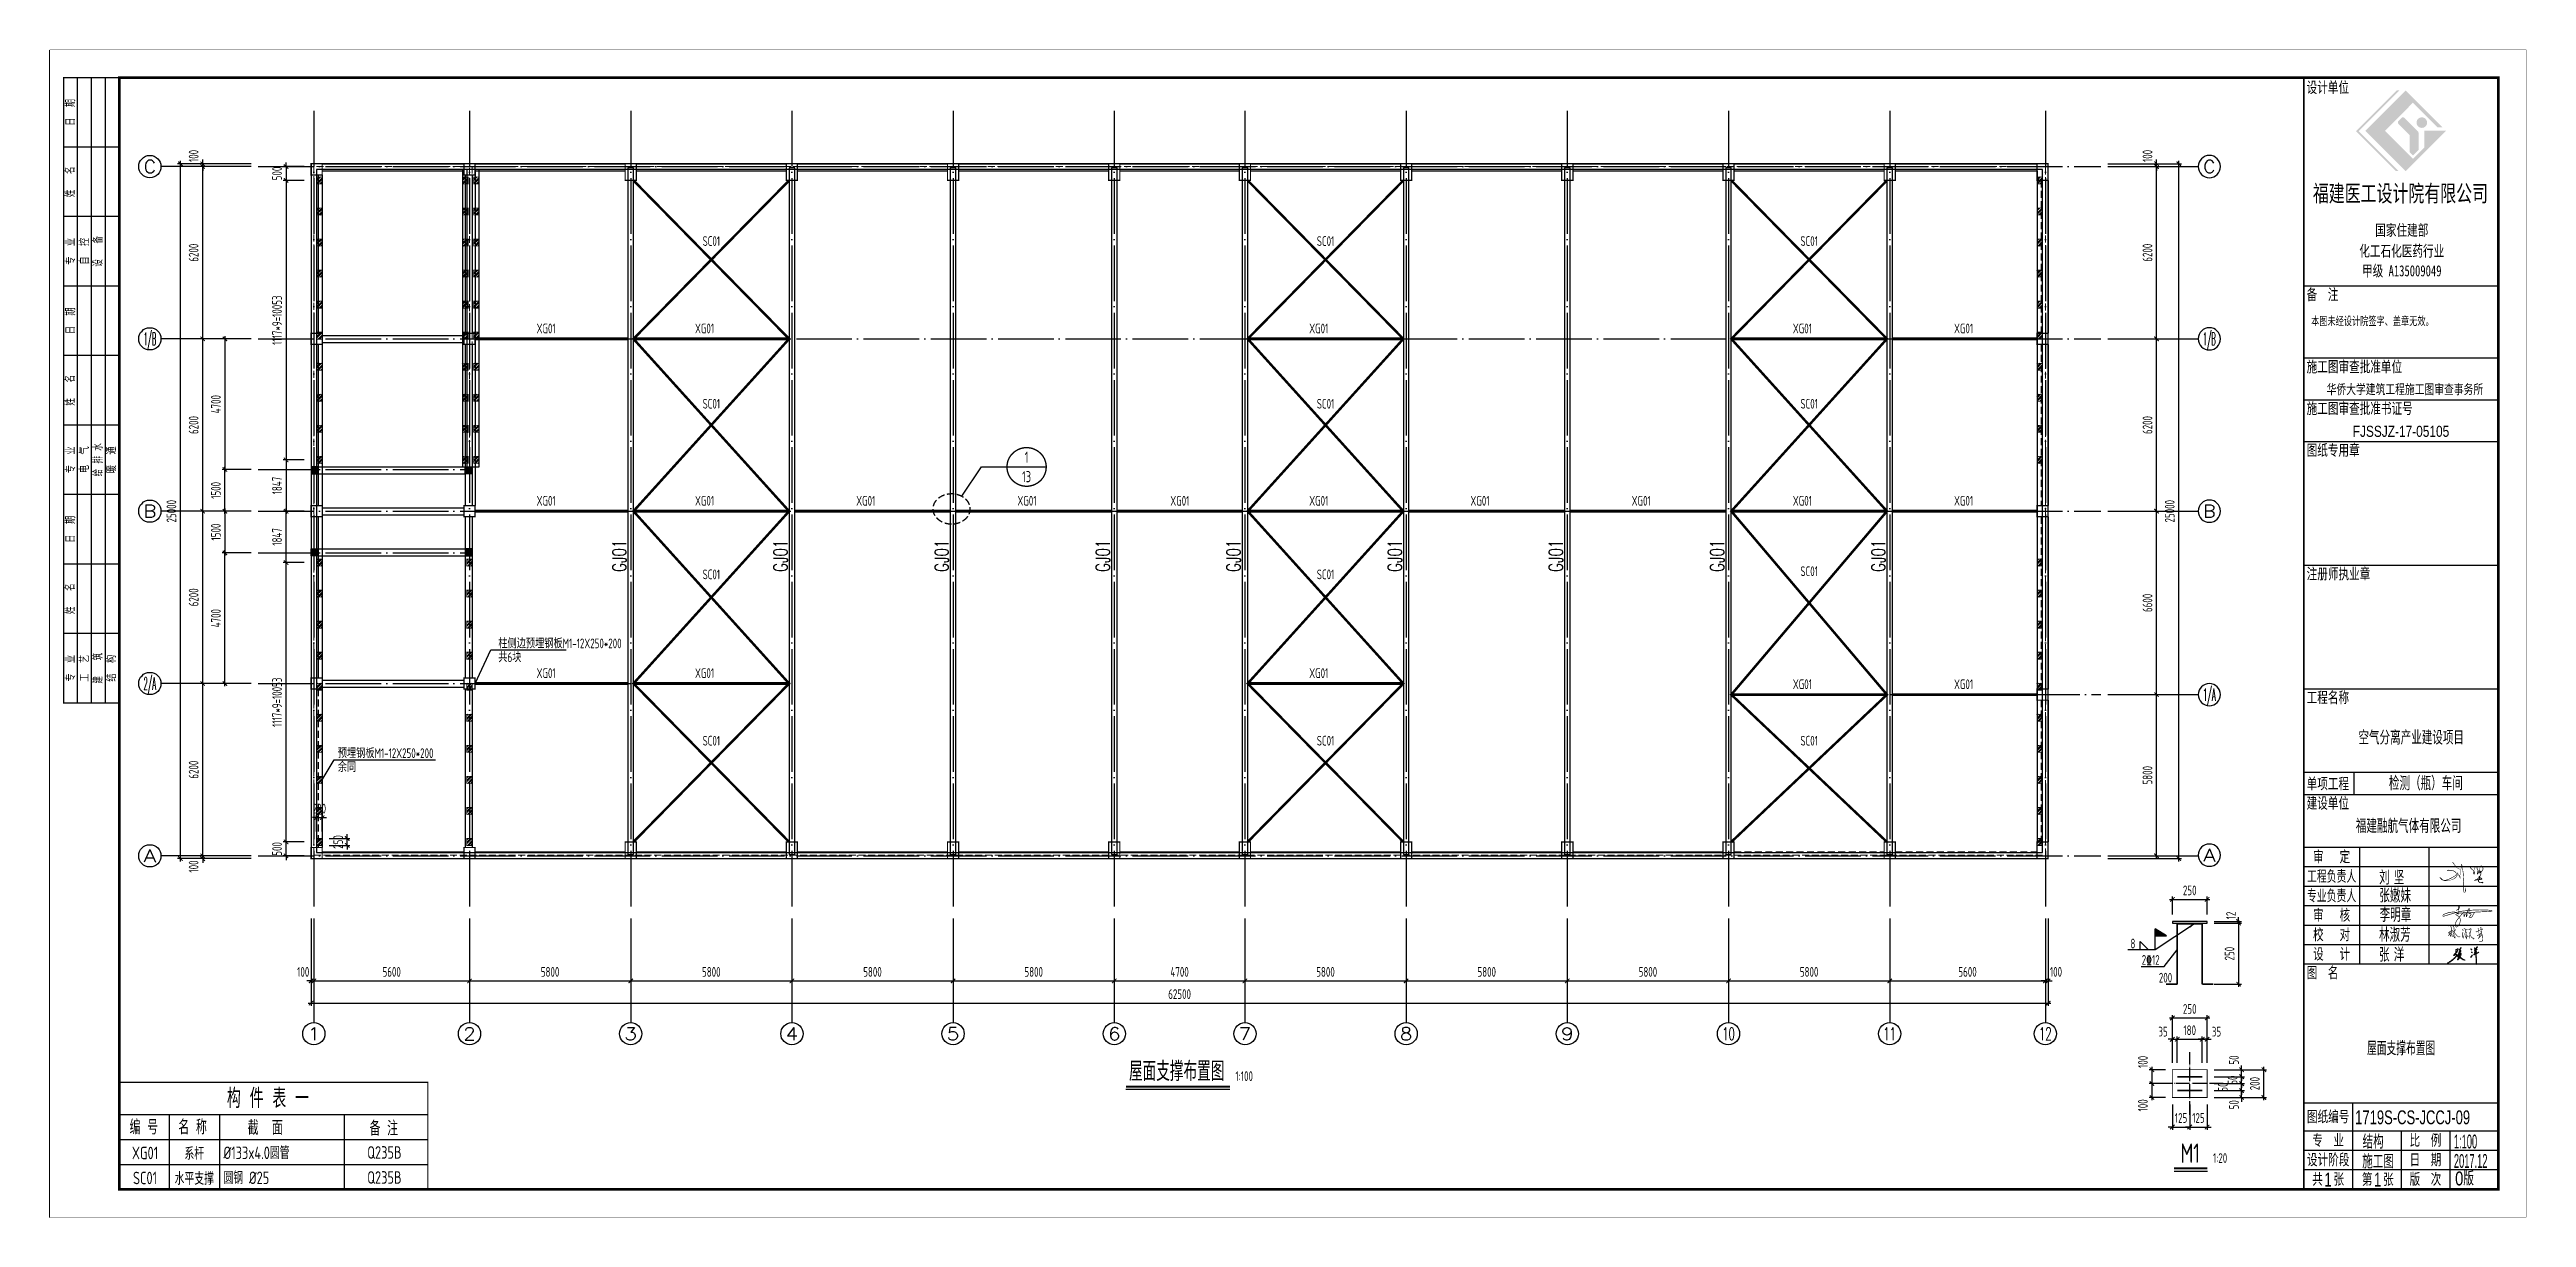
# Model space of a CAD drawing. Extents: x 287065 to 1473467, y 284802 to 344222.
# Drawn here: x 1067337 to 1156457, y 284802 to 326822 of the extents above; entities that cross this region are included whole.
import ezdxf
from ezdxf.enums import TextEntityAlignment as Align

# ---------------------------------------------------------------- set-up
doc = ezdxf.new("R2010")
doc.units = 0
doc.header["$LTSCALE"] = 1000
for name, pattern in [('3', [3.75, 2.5, -1.25]), ('4', [5, 1.5, -1, 1.5, -1]), ('DASH', [0.35, 0.25, -0.1]), ('DOTE', [2.42, 2, -0.2, 0.02, -0.2])]:
    doc.linetypes.add(name, pattern=pattern)
doc.layers.get('0').update_dxf_attribs({"linetype": 'CONTINUOUS'})
doc.layers.get('DEFPOINTS').update_dxf_attribs({"linetype": 'CONTINUOUS'})
for name, color, linetype in [('AXIS', 8, 'DOTE'), ('AXIS_DIM', 3, 'CONTINUOUS'), ('AXIS_TEXT', 3, 'CONTINUOUS'), ('BEAM_CON', 4, 'CONTINUOUS'), ('COLU', 7, 'CONTINUOUS'), ('DIM', 3, 'CONTINUOUS'), ('DOTE', 8, 'DOTE'), ('FRAME', 3, 'CONTINUOUS'), ('G 钢板', 200, 'CONTINUOUS'), ('PLATE', 6, 'CONTINUOUS'), ('PUB_TEXT', 7, 'CONTINUOUS'), ('roof', 30, 'CONTINUOUS'), ('S_BEAMDASH', 134, '3'), ('SC', 6, 'CONTINUOUS'), ('TAB', 7, 'CONTINUOUS'), ('TEXT', 7, 'CONTINUOUS'), ('THIN', 7, 'CONTINUOUS'), ('TK', 211, 'CONTINUOUS'), ('WELD', 7, 'CONTINUOUS'), ('XG', 4, 'CONTINUOUS'), ('审图中心证书', 7, 'CONTINUOUS'), ('文字', 7, 'CONTINUOUS'), ('柱子', 3, 'CONTINUOUS'), ('柱涂实', 54, 'CONTINUOUS'), ('流程图', 1, 'CONTINUOUS'), ('第三道尺寸线', 4, 'CONTINUOUS'), ('签字边框线', 4, 'CONTINUOUS')]:
    doc.layers.add(name, color=color, linetype=linetype)
doc.layers.add('rein', color=1, linetype='CONTINUOUS', lineweight=18)
doc.styles.add('_HZTXT', font='tq__rshz.shx', dxfattribs={"width": 0.8, "bigfont": 'tq__hzdc.shx'})
doc.styles.add('_TCH_AXIS', font='COMPLEX', dxfattribs={"bigfont": 'GBCBIG'})
doc.styles.add('COMPLEX', font='COMPLEX')
doc.styles.add('DXFS', font='txt.shx', dxfattribs={"width": 0.7, "bigfont": 'dxfs.shx'})
doc.styles.add('FRAME', font='simhei.ttf', dxfattribs={"width": 0.7})
doc.styles.add('hztxt', font='tssdeng.shx', dxfattribs={"width": 0.7, "height": 10, "bigfont": 'tssdchn.shx'})
doc.styles.get("Standard").update_dxf_attribs({"font": 'tssdeng.shx', "width": 0.7, "bigfont": 'hztxt.shx'})
doc.styles.add('TSSD_Dimension', font='tssdeng.shx', dxfattribs={"width": 0.7, "bigfont": 'hztxt.shx'})
doc.styles.add('TSSD_Label', font='tssdeng.shx', dxfattribs={"width": 0.7, "bigfont": 'aHzTXT.shx'})
doc.styles.add('TSSD_Num', font='Tssdeng.shx', dxfattribs={"width": 0.7, "bigfont": 'hztxt.shx'})
doc.styles.add('TSSD_Rein', font='tssdeng.shx', dxfattribs={"width": 0.7, "bigfont": 'hztxt.shx'})
doc.styles.add('ZSM-FF', font='SJRF', dxfattribs={"width": 0.7, "bigfont": 'HZF'})
doc.styles.add('黑体', font='simhei.ttf', dxfattribs={"width": 0.7})
doc.dimstyles.new('TSSD_100_100', dxfattribs={"dimtxt": 350, "dimasz": 150, "dimexe": 100, "dimexo": 250, "dimgap": 150, "dimtad": 1, "dimdec": 0, "dimzin": 0, "dimdsep": 46, "dimtxsty": 'TSSD_Dimension', "dimblk": 'ARCHTICK', "dimcen": 0, "dimdle": 100, "dimclrd": 3, "dimclre": 3, "dimclrt": 7, "dimadec": 0, "dimazin": 0, "dimtfac": 1, "dimtdec": 0, "dimtix": 1, "dimtmove": 2, "dimatfit": 3, "dimfxl": 100, "dimtolj": 1, "dimtzin": 0, "dimarcsym": 0})
doc.dimstyles.new('TSSD_100_100$0', dxfattribs={"dimtxt": 350, "dimasz": 100, "dimexe": 100, "dimexo": 250, "dimgap": 100, "dimtad": 1, "dimdec": 0, "dimzin": 0, "dimdsep": 46, "dimtxsty": 'TSSD_Rein', "dimblk": 'ARCHTICK', "dimcen": 0, "dimdle": 100, "dimclrt": 7, "dimadec": 0, "dimazin": 0, "dimtfac": 1, "dimtdec": 0, "dimtix": 1, "dimtmove": 2, "dimatfit": 3, "dimfxl": 100, "dimtolj": 1, "dimtzin": 0, "dimarcsym": 0})
doc.dimstyles.new('TSSD_20_100', dxfattribs={"dimtxt": 350, "dimasz": 150, "dimexe": 100, "dimexo": 250, "dimgap": 150, "dimtad": 1, "dimdec": 0, "dimlfac": 0.2, "dimzin": 0, "dimdsep": 46, "dimtxsty": 'TSSD_Dimension', "dimblk": 'ARCHTICK', "dimcen": 0, "dimdle": 100, "dimclrd": 256, "dimclre": 256, "dimclrt": 55, "dimadec": 0, "dimazin": 0, "dimtfac": 1, "dimtdec": 0, "dimtix": 1, "dimtmove": 2, "dimatfit": 3, "dimldrblk": '_tsdbk', "dimfxl": 100, "dimtolj": 1, "dimtzin": 0, "dimarcsym": 0})
doc.dimstyles.new('TSSD_LEADER_STYLE_200.0', dxfattribs={"dimtxt": 0.18, "dimasz": 200, "dimexe": 0.18, "dimexo": 0.0625, "dimgap": 0.09, "dimtad": 0, "dimtih": 1, "dimtoh": 1, "dimdec": 4, "dimzin": 0, "dimdsep": 46, "dimtxsty": 'Standard', "dimcen": 0.09, "dimadec": 0, "dimazin": 0, "dimtfac": 1, "dimtdec": 4, "dimtofl": 0, "dimtmove": 0, "dimatfit": 3, "dimfxl": 1, "dimtolj": 1, "dimtzin": 0, "dimarcsym": 0})
pattern_1 = [(45, (64410, 30000), (-67.351921, 67.351921), []), (45, (64454.9, 30000), (-67.351921, 67.351921), [])]
pattern_2 = [(45, (64260, 30000), (-67.351921, 67.351921), []), (45, (64304.9, 30000), (-67.351921, 67.351921), [])]
pattern_3 = [(45, (120910, 30000), (-67.351921, 67.351921), []), (45, (120954.9, 30000), (-67.351921, 67.351921), [])]
pattern_4 = [(45, (64660, 30000), (-67.351921, 67.351921), []), (45, (64704.9, 30000), (-67.351921, 67.351921), [])]

msp = doc.modelspace()

# ---------------------------------------------------------------- texts
at = {"layer": 'PUB_TEXT', "style": '_HZTXT'}
for s, width, p in [('检测（瓶）车间', 0.8, (1151507.971, 300171.708)), ('1719S-CS-JCCJ-09', 0.7, (1150293.967, 288154.42)), ('1', 0.7, (1149187.906, 285914.447)), ('1', 0.7, (1150970.189, 285914.447)), ('0版', 0.8, (1153889.514, 285954.703))]:
    msp.add_text(s, height=500, dxfattribs=dict(at, width=width)).set_placement(p)
at = {"layer": 'TEXT', "width": 0.7}
for s, style, p in [('SC01', 'TSSD_Dimension', (1090834.347, 319756.097)), ('SC01', 'TSSD_Dimension', (1112934.347, 319756.097)), ('SC01', 'TSSD_Dimension', (1130334.347, 319756.097)), ('XG01', 'TSSD_Dimension', (1084861.886, 316611.708)), ('XG01', 'TSSD_Dimension', (1090561.886, 316611.708)), ('XG01', 'TSSD_Dimension', (1112661.886, 316611.708)), ('XG01', 'TSSD_Dimension', (1130061.886, 316611.708)), ('XG01', 'TSSD_Dimension', (1135861.886, 316611.708)), ('SC01', 'TSSD_Dimension', (1090834.347, 313903.208)), ('SC01', 'TSSD_Dimension', (1112934.347, 313903.208)), ('SC01', 'TSSD_Dimension', (1130334.347, 313903.208)), ('XG01', 'TSSD_Dimension', (1084861.886, 310411.708)), ('XG01', 'TSSD_Dimension', (1090561.886, 310411.708)), ('XG01', 'TSSD_Dimension', (1096361.886, 310411.708)), ('XG01', 'TSSD_Dimension', (1102161.886, 310411.708)), ('XG01', 'TSSD_Dimension', (1107662.969, 310411.708)), ('XG01', 'TSSD_Dimension', (1112661.886, 310411.708)), ('XG01', 'TSSD_Dimension', (1118461.886, 310411.708)), ('XG01', 'TSSD_Dimension', (1124261.886, 310411.708)), ('XG01', 'TSSD_Dimension', (1130061.886, 310411.708)), ('XG01', 'TSSD_Dimension', (1135861.886, 310411.708)), ('SC01', 'TSSD_Dimension', (1090834.347, 307763.725)), ('SC01', 'TSSD_Dimension', (1112934.347, 307763.725)), ('SC01', 'TSSD_Dimension', (1130334.347, 307876.163)), ('XG01', 'TSSD_Dimension', (1084861.886, 304211.708)), ('XG01', 'TSSD_Dimension', (1090561.886, 304211.708)), ('XG01', 'TSSD_Dimension', (1112661.886, 304211.708)), ('XG01', 'TSSD_Dimension', (1130061.886, 303811.708)), ('XG01', 'TSSD_Dimension', (1135861.886, 303811.708)), ('SC01', 'TSSD_Dimension', (1090834.347, 301779.472)), ('SC01', 'TSSD_Dimension', (1112934.347, 301779.472)), ('SC01', 'TSSD_Dimension', (1130334.347, 301779.472)), ('8', 'TSSD_Label', (1142208.508, 294480.686)), ('2%%13212', 'TSSD_Label', (1142613.395, 293892.422)), ('200', 'TSSD_Label', (1143230.43, 293254.101))]:
    msp.add_text(s, height=350, dxfattribs=dict(at, style=style)).set_placement(p)
at = {"layer": 'TEXT', "style": 'COMPLEX', "width": 0.7}
for p in [(1088086.971, 308028.239), (1093886.971, 308028.239), (1099686.971, 308028.239), (1105486.971, 308028.239), (1110186.971, 308028.239), (1115986.971, 308028.239), (1121786.971, 308028.239), (1127586.971, 308028.239), (1133386.971, 308028.239)]:
    msp.add_text('GJ01', height=500, rotation=90, dxfattribs=at).set_placement(p)
at = {"layer": 'TEXT', "linetype": 'ByBlock', "style": 'TSSD_Rein', "width": 0.7}
for s, p in [('柱侧边预埋钢板M1-12X250*200', (1083485.133, 305280.491)), ('共6块', (1083485.133, 304780.491)), ('预埋钢板M1-12X250*200', (1077708.06, 301330.674)), ('余同', (1077708.06, 300830.674)), ('1:100', (1110006.243, 289711.708)), ('1:20', (1145177.827, 286765.201))]:
    msp.add_text(s, height=350, dxfattribs=at).set_placement(p)
for s, p in [('屋面支撑布置图', (1109606.243, 289711.708)), ('M1', (1144701.742, 286765.201))]:
    msp.add_text(s, height=700, dxfattribs=at).set_placement(p, align=Align.RIGHT)
at = {"layer": 'TEXT', "style": 'hztxt', "width": 0.75}
msp.add_text('构 件 表 一', height=700, dxfattribs=at).set_placement((1075195.408, 289125.966), align=Align.MIDDLE)
at = {"layer": 'TEXT', "width": 0.75}
for s, height, p in [('编 号', 525, (1070731.317, 288078.951)), ('名 称', 525, (1072485.063, 288078.951)), ('截  面', 525, (1075097.193, 288057.543)), ('备 注', 525, (1079363.873, 288035.947)), ('XG01', 450, (1070772.831, 287123.029)), ('系杆', 450, (1072545.781, 287123.029)), ('Q235B', 450, (1079385.3, 287141.682)), ('SC01', 450, (1070772.831, 286223.029)), ('水平支撑', 450, (1072545.781, 286223.029)), ('Q235B', 450, (1079385.3, 286241.682))]:
    msp.add_text(s, height=height, dxfattribs=at).set_placement(p, align=Align.MIDDLE)
for s, p in [('%%C133x4.0圆管', (1073595.809, 286903.062)), ('圆钢 %%C25', (1073595.809, 286003.062))]:
    msp.add_text(s, height=450, dxfattribs=at).set_placement(p)
at = {"layer": 'TK', "style": 'ZSM-FF', "width": 0.7}
msp.add_text('屋面支撑布置图', height=500, dxfattribs=at).set_placement((1151946.971, 290911.708), align=Align.MIDDLE)

# ---------------------------------------------------------------- blocks, each defined once
blk = doc.blocks.new('_ARCHTICK')
at = {"color": 0}
blk.add_lwpolyline([(-0.53, -0.53, 0.25, 0.25, 0), (0.53, 0.53, 0.5, 0.5, 0)], format="xyseb", dxfattribs=at)
blk = doc.blocks.new('*D522')
at = {"layer": 'AXIS_DIM', "color": 3, "lineweight": -2}
for p, q in [((1076747, 295562), (1076747, 293212)), ((1076847, 295562), (1076847, 293212)), ((1076747, 293312), (1076597, 293312)), ((1076747, 293312), (1076847, 293312)), ((1076847, 293312), (1076997, 293312))]:
    blk.add_line(p, q, dxfattribs=at)
at = {"layer": 'DEFPOINTS', "color": 0}
for p in [(1076747, 295812), (1076847, 295812), (1076847, 293312)]:
    blk.add_point(p, dxfattribs=at)
at = {"layer": 'AXIS_DIM', "color": 3, "lineweight": -2, "xscale": 150, "yscale": 150, "zscale": 150}
blk.add_blockref('_ARCHTICK', (1076747, 293312), dxfattribs=at)
at = {"layer": 'AXIS_DIM', "color": 3, "lineweight": -2, "xscale": 150, "yscale": 150, "zscale": 150, "rotation": 180}
blk.add_blockref('_ARCHTICK', (1076847, 293312), dxfattribs=at)
at = {"layer": 'AXIS_DIM', "color": 7, "insert": (1076465, 293637), "char_height": 350, "attachment_point": 5, "style": 'TSSD_Dimension'}
blk.add_mtext('\\A1;100', dxfattribs=at)
blk = doc.blocks.new('*D523')
at = {"layer": 'AXIS_DIM', "color": 3, "lineweight": -2}
for p, q in [((1076847, 295562), (1076847, 293212)), ((1082447, 295562), (1082447, 293212)), ((1076747, 293312), (1082547, 293312))]:
    blk.add_line(p, q, dxfattribs=at)
at = {"layer": 'DEFPOINTS', "color": 0}
for p in [(1076847, 295812), (1082447, 295812), (1082447, 293312)]:
    blk.add_point(p, dxfattribs=at)
at = {"layer": 'AXIS_DIM', "color": 3, "lineweight": -2, "xscale": 150, "yscale": 150, "zscale": 150, "rotation": 180}
blk.add_blockref('_ARCHTICK', (1076847, 293312), dxfattribs=at)
at = {"layer": 'AXIS_DIM', "color": 3, "lineweight": -2, "xscale": 150, "yscale": 150, "zscale": 150}
blk.add_blockref('_ARCHTICK', (1082447, 293312), dxfattribs=at)
at = {"layer": 'AXIS_DIM', "color": 7, "insert": (1079647, 293637), "char_height": 350, "attachment_point": 5, "style": 'TSSD_Dimension'}
blk.add_mtext('\\A1;5600', dxfattribs=at)
blk = doc.blocks.new('*D524')
at = {"layer": 'AXIS_DIM', "color": 3, "lineweight": -2}
for p, q in [((1082447, 295562), (1082447, 293212)), ((1088247, 295562), (1088247, 293212)), ((1082347, 293312), (1088347, 293312))]:
    blk.add_line(p, q, dxfattribs=at)
at = {"layer": 'DEFPOINTS', "color": 0}
for p in [(1082447, 295812), (1088247, 295812), (1088247, 293312)]:
    blk.add_point(p, dxfattribs=at)
at = {"layer": 'AXIS_DIM', "color": 3, "lineweight": -2, "xscale": 150, "yscale": 150, "zscale": 150, "rotation": 180}
blk.add_blockref('_ARCHTICK', (1082447, 293312), dxfattribs=at)
at = {"layer": 'AXIS_DIM', "color": 3, "lineweight": -2, "xscale": 150, "yscale": 150, "zscale": 150}
blk.add_blockref('_ARCHTICK', (1088247, 293312), dxfattribs=at)
at = {"layer": 'AXIS_DIM', "color": 7, "insert": (1085347, 293637), "char_height": 350, "attachment_point": 5, "style": 'TSSD_Dimension'}
blk.add_mtext('\\A1;5800', dxfattribs=at)
blk = doc.blocks.new('*D525')
at = {"layer": 'AXIS_DIM', "color": 3, "lineweight": -2}
for p, q in [((1088247, 295562), (1088247, 293212)), ((1094047, 295562), (1094047, 293212)), ((1088147, 293312), (1094147, 293312))]:
    blk.add_line(p, q, dxfattribs=at)
at = {"layer": 'DEFPOINTS', "color": 0}
for p in [(1088247, 295812), (1094047, 295812), (1094047, 293312)]:
    blk.add_point(p, dxfattribs=at)
at = {"layer": 'AXIS_DIM', "color": 3, "lineweight": -2, "xscale": 150, "yscale": 150, "zscale": 150, "rotation": 180}
blk.add_blockref('_ARCHTICK', (1088247, 293312), dxfattribs=at)
at = {"layer": 'AXIS_DIM', "color": 3, "lineweight": -2, "xscale": 150, "yscale": 150, "zscale": 150}
blk.add_blockref('_ARCHTICK', (1094047, 293312), dxfattribs=at)
at = {"layer": 'AXIS_DIM', "color": 7, "insert": (1091147, 293637), "char_height": 350, "attachment_point": 5, "style": 'TSSD_Dimension'}
blk.add_mtext('\\A1;5800', dxfattribs=at)
blk = doc.blocks.new('*D526')
at = {"layer": 'AXIS_DIM', "color": 3, "lineweight": -2}
for p, q in [((1094047, 295562), (1094047, 293212)), ((1099847, 295562), (1099847, 293212)), ((1093947, 293312), (1099947, 293312))]:
    blk.add_line(p, q, dxfattribs=at)
at = {"layer": 'DEFPOINTS', "color": 0}
for p in [(1094047, 295812), (1099847, 295812), (1099847, 293312)]:
    blk.add_point(p, dxfattribs=at)
at = {"layer": 'AXIS_DIM', "color": 3, "lineweight": -2, "xscale": 150, "yscale": 150, "zscale": 150, "rotation": 180}
blk.add_blockref('_ARCHTICK', (1094047, 293312), dxfattribs=at)
at = {"layer": 'AXIS_DIM', "color": 3, "lineweight": -2, "xscale": 150, "yscale": 150, "zscale": 150}
blk.add_blockref('_ARCHTICK', (1099847, 293312), dxfattribs=at)
at = {"layer": 'AXIS_DIM', "color": 7, "insert": (1096947, 293637), "char_height": 350, "attachment_point": 5, "style": 'TSSD_Dimension'}
blk.add_mtext('\\A1;5800', dxfattribs=at)
blk = doc.blocks.new('*D527')
at = {"layer": 'AXIS_DIM', "color": 3, "lineweight": -2}
for p, q in [((1099847, 295562), (1099847, 293212)), ((1105647, 295562), (1105647, 293212)), ((1099747, 293312), (1105747, 293312))]:
    blk.add_line(p, q, dxfattribs=at)
at = {"layer": 'DEFPOINTS', "color": 0}
for p in [(1099847, 295812), (1105647, 295812), (1105647, 293312)]:
    blk.add_point(p, dxfattribs=at)
at = {"layer": 'AXIS_DIM', "color": 3, "lineweight": -2, "xscale": 150, "yscale": 150, "zscale": 150, "rotation": 180}
blk.add_blockref('_ARCHTICK', (1099847, 293312), dxfattribs=at)
at = {"layer": 'AXIS_DIM', "color": 3, "lineweight": -2, "xscale": 150, "yscale": 150, "zscale": 150}
blk.add_blockref('_ARCHTICK', (1105647, 293312), dxfattribs=at)
at = {"layer": 'AXIS_DIM', "color": 7, "insert": (1102747, 293637), "char_height": 350, "attachment_point": 5, "style": 'TSSD_Dimension'}
blk.add_mtext('\\A1;5800', dxfattribs=at)
blk = doc.blocks.new('*D528')
at = {"layer": 'AXIS_DIM', "color": 3, "lineweight": -2}
for p, q in [((1105647, 295562), (1105647, 293212)), ((1110347, 295562), (1110347, 293212)), ((1105547, 293312), (1110447, 293312))]:
    blk.add_line(p, q, dxfattribs=at)
at = {"layer": 'DEFPOINTS', "color": 0}
for p in [(1105647, 295812), (1110347, 295812), (1110347, 293312)]:
    blk.add_point(p, dxfattribs=at)
at = {"layer": 'AXIS_DIM', "color": 3, "lineweight": -2, "xscale": 150, "yscale": 150, "zscale": 150, "rotation": 180}
blk.add_blockref('_ARCHTICK', (1105647, 293312), dxfattribs=at)
at = {"layer": 'AXIS_DIM', "color": 3, "lineweight": -2, "xscale": 150, "yscale": 150, "zscale": 150}
blk.add_blockref('_ARCHTICK', (1110347, 293312), dxfattribs=at)
at = {"layer": 'AXIS_DIM', "color": 7, "insert": (1107997, 293637), "char_height": 350, "attachment_point": 5, "style": 'TSSD_Dimension'}
blk.add_mtext('\\A1;4700', dxfattribs=at)
blk = doc.blocks.new('*D529')
at = {"layer": 'AXIS_DIM', "color": 3, "lineweight": -2}
for p, q in [((1110347, 295562), (1110347, 293212)), ((1116147, 295562), (1116147, 293212)), ((1110247, 293312), (1116247, 293312))]:
    blk.add_line(p, q, dxfattribs=at)
at = {"layer": 'DEFPOINTS', "color": 0}
for p in [(1110347, 295812), (1116147, 295812), (1116147, 293312)]:
    blk.add_point(p, dxfattribs=at)
at = {"layer": 'AXIS_DIM', "color": 3, "lineweight": -2, "xscale": 150, "yscale": 150, "zscale": 150, "rotation": 180}
blk.add_blockref('_ARCHTICK', (1110347, 293312), dxfattribs=at)
at = {"layer": 'AXIS_DIM', "color": 3, "lineweight": -2, "xscale": 150, "yscale": 150, "zscale": 150}
blk.add_blockref('_ARCHTICK', (1116147, 293312), dxfattribs=at)
at = {"layer": 'AXIS_DIM', "color": 7, "insert": (1113247, 293637), "char_height": 350, "attachment_point": 5, "style": 'TSSD_Dimension'}
blk.add_mtext('\\A1;5800', dxfattribs=at)
blk = doc.blocks.new('*D530')
at = {"layer": 'AXIS_DIM', "color": 3, "lineweight": -2}
for p, q in [((1116147, 295562), (1116147, 293212)), ((1121947, 295562), (1121947, 293212)), ((1116047, 293312), (1122047, 293312))]:
    blk.add_line(p, q, dxfattribs=at)
at = {"layer": 'DEFPOINTS', "color": 0}
for p in [(1116147, 295812), (1121947, 295812), (1121947, 293312)]:
    blk.add_point(p, dxfattribs=at)
at = {"layer": 'AXIS_DIM', "color": 3, "lineweight": -2, "xscale": 150, "yscale": 150, "zscale": 150, "rotation": 180}
blk.add_blockref('_ARCHTICK', (1116147, 293312), dxfattribs=at)
at = {"layer": 'AXIS_DIM', "color": 3, "lineweight": -2, "xscale": 150, "yscale": 150, "zscale": 150}
blk.add_blockref('_ARCHTICK', (1121947, 293312), dxfattribs=at)
at = {"layer": 'AXIS_DIM', "color": 7, "insert": (1119047, 293637), "char_height": 350, "attachment_point": 5, "style": 'TSSD_Dimension'}
blk.add_mtext('\\A1;5800', dxfattribs=at)
blk = doc.blocks.new('*D531')
at = {"layer": 'AXIS_DIM', "color": 3, "lineweight": -2}
for p, q in [((1121947, 295562), (1121947, 293212)), ((1127747, 295562), (1127747, 293212)), ((1121847, 293312), (1127847, 293312))]:
    blk.add_line(p, q, dxfattribs=at)
at = {"layer": 'DEFPOINTS', "color": 0}
for p in [(1121947, 295812), (1127747, 295812), (1127747, 293312)]:
    blk.add_point(p, dxfattribs=at)
at = {"layer": 'AXIS_DIM', "color": 3, "lineweight": -2, "xscale": 150, "yscale": 150, "zscale": 150, "rotation": 180}
blk.add_blockref('_ARCHTICK', (1121947, 293312), dxfattribs=at)
at = {"layer": 'AXIS_DIM', "color": 3, "lineweight": -2, "xscale": 150, "yscale": 150, "zscale": 150}
blk.add_blockref('_ARCHTICK', (1127747, 293312), dxfattribs=at)
at = {"layer": 'AXIS_DIM', "color": 7, "insert": (1124847, 293637), "char_height": 350, "attachment_point": 5, "style": 'TSSD_Dimension'}
blk.add_mtext('\\A1;5800', dxfattribs=at)
blk = doc.blocks.new('*D532')
at = {"layer": 'AXIS_DIM', "color": 3, "lineweight": -2}
for p, q in [((1127747, 295562), (1127747, 293212)), ((1133547, 295562), (1133547, 293212)), ((1127647, 293312), (1133647, 293312))]:
    blk.add_line(p, q, dxfattribs=at)
at = {"layer": 'DEFPOINTS', "color": 0}
for p in [(1127747, 295812), (1133547, 295812), (1133547, 293312)]:
    blk.add_point(p, dxfattribs=at)
at = {"layer": 'AXIS_DIM', "color": 3, "lineweight": -2, "xscale": 150, "yscale": 150, "zscale": 150, "rotation": 180}
blk.add_blockref('_ARCHTICK', (1127747, 293312), dxfattribs=at)
at = {"layer": 'AXIS_DIM', "color": 3, "lineweight": -2, "xscale": 150, "yscale": 150, "zscale": 150}
blk.add_blockref('_ARCHTICK', (1133547, 293312), dxfattribs=at)
at = {"layer": 'AXIS_DIM', "color": 7, "insert": (1130647, 293637), "char_height": 350, "attachment_point": 5, "style": 'TSSD_Dimension'}
blk.add_mtext('\\A1;5800', dxfattribs=at)
blk = doc.blocks.new('*D533')
at = {"layer": 'AXIS_DIM', "color": 3, "lineweight": -2}
for p, q in [((1133547, 295562), (1133547, 293212)), ((1139147, 295562), (1139147, 293212)), ((1133447, 293312), (1139247, 293312))]:
    blk.add_line(p, q, dxfattribs=at)
at = {"layer": 'DEFPOINTS', "color": 0}
for p in [(1133547, 295812), (1139147, 295812), (1139147, 293312)]:
    blk.add_point(p, dxfattribs=at)
at = {"layer": 'AXIS_DIM', "color": 3, "lineweight": -2, "xscale": 150, "yscale": 150, "zscale": 150, "rotation": 180}
blk.add_blockref('_ARCHTICK', (1133547, 293312), dxfattribs=at)
at = {"layer": 'AXIS_DIM', "color": 3, "lineweight": -2, "xscale": 150, "yscale": 150, "zscale": 150}
blk.add_blockref('_ARCHTICK', (1139147, 293312), dxfattribs=at)
at = {"layer": 'AXIS_DIM', "color": 7, "insert": (1136347, 293637), "char_height": 350, "attachment_point": 5, "style": 'TSSD_Dimension'}
blk.add_mtext('\\A1;5600', dxfattribs=at)
blk = doc.blocks.new('*D534')
at = {"layer": 'AXIS_DIM', "color": 3, "lineweight": -2}
for p, q in [((1139147, 295562), (1139147, 293212)), ((1139247, 295562), (1139247, 293212)), ((1139147, 293312), (1138997, 293312)), ((1139147, 293312), (1139247, 293312)), ((1139247, 293312), (1139397, 293312))]:
    blk.add_line(p, q, dxfattribs=at)
at = {"layer": 'DEFPOINTS', "color": 0}
for p in [(1139147, 295812), (1139247, 295812), (1139247, 293312)]:
    blk.add_point(p, dxfattribs=at)
at = {"layer": 'AXIS_DIM', "color": 3, "lineweight": -2, "xscale": 150, "yscale": 150, "zscale": 150}
blk.add_blockref('_ARCHTICK', (1139147, 293312), dxfattribs=at)
at = {"layer": 'AXIS_DIM', "color": 3, "lineweight": -2, "xscale": 150, "yscale": 150, "zscale": 150, "rotation": 180}
blk.add_blockref('_ARCHTICK', (1139247, 293312), dxfattribs=at)
at = {"layer": 'AXIS_DIM', "color": 7, "insert": (1139529, 293637), "char_height": 350, "attachment_point": 5, "style": 'TSSD_Dimension'}
blk.add_mtext('\\A1;100', dxfattribs=at)
blk = doc.blocks.new('*D535')
at = {"layer": 'AXIS_DIM', "color": 3, "lineweight": -2}
for p, q in [((1076747, 295562), (1076747, 292412)), ((1139247, 295562), (1139247, 292412)), ((1076647, 292512), (1139347, 292512))]:
    blk.add_line(p, q, dxfattribs=at)
at = {"layer": 'DEFPOINTS', "color": 0}
for p in [(1076747, 295812), (1139247, 295812), (1139247, 292512)]:
    blk.add_point(p, dxfattribs=at)
at = {"layer": 'AXIS_DIM', "color": 3, "lineweight": -2, "xscale": 150, "yscale": 150, "zscale": 150, "rotation": 180}
blk.add_blockref('_ARCHTICK', (1076747, 292512), dxfattribs=at)
at = {"layer": 'AXIS_DIM', "color": 3, "lineweight": -2, "xscale": 150, "yscale": 150, "zscale": 150}
blk.add_blockref('_ARCHTICK', (1139247, 292512), dxfattribs=at)
at = {"layer": 'AXIS_DIM', "color": 7, "insert": (1107997, 292837), "char_height": 350, "attachment_point": 5, "style": 'TSSD_Dimension'}
blk.add_mtext('\\A1;62500', dxfattribs=at)
blk = doc.blocks.new('_AXISO')
blk.add_circle((0, 0), 0.5)
at = {"layer": 'AXIS_TEXT', "style": 'COMPLEX', "width": 1.041667}
blk.add_attdef('A', text='', height=0.56, dxfattribs=at).set_placement((-0.25, -0.28), (0.25, -0.28), align=Align.FIT)
blk = doc.blocks.new('*D536')
at = {"layer": 'AXIS_DIM', "color": 3, "lineweight": -2}
for p, q in [((1074597, 297812), (1072747, 297812)), ((1074597, 297712), (1072747, 297712)), ((1072847, 297812), (1072847, 297962)), ((1072847, 297712), (1072847, 297812)), ((1072847, 297712), (1072847, 297562))]:
    blk.add_line(p, q, dxfattribs=at)
at = {"layer": 'DEFPOINTS', "color": 0}
for p in [(1072847, 297812), (1074847, 297812), (1074847, 297712)]:
    blk.add_point(p, dxfattribs=at)
at = {"layer": 'AXIS_DIM', "color": 3, "lineweight": -2, "xscale": 150, "yscale": 150, "zscale": 150}
for p, rotation in [((1072847, 297812), 270), ((1072847, 297712), 90)]:
    blk.add_blockref('_ARCHTICK', p, dxfattribs=dict(at, rotation=rotation))
at = {"layer": 'AXIS_DIM', "color": 7, "insert": (1072522, 297429), "char_height": 350, "attachment_point": 5, "rotation": 90, "style": 'TSSD_Dimension'}
blk.add_mtext('\\A1;100', dxfattribs=at)
blk = doc.blocks.new('*D537')
at = {"layer": 'AXIS_DIM', "color": 3, "lineweight": -2}
for p, q in [((1074597, 304012), (1072747, 304012)), ((1072847, 297712), (1072847, 304112)), ((1074597, 297812), (1072747, 297812))]:
    blk.add_line(p, q, dxfattribs=at)
at = {"layer": 'DEFPOINTS', "color": 0}
for p in [(1072847, 304012), (1074847, 304012), (1074847, 297812)]:
    blk.add_point(p, dxfattribs=at)
at = {"layer": 'AXIS_DIM', "color": 3, "lineweight": -2, "xscale": 150, "yscale": 150, "zscale": 150}
for p, rotation in [((1072847, 304012), 90), ((1072847, 297812), 270)]:
    blk.add_blockref('_ARCHTICK', p, dxfattribs=dict(at, rotation=rotation))
at = {"layer": 'AXIS_DIM', "color": 7, "insert": (1072522, 300912), "char_height": 350, "attachment_point": 5, "rotation": 90, "style": 'TSSD_Dimension'}
blk.add_mtext('\\A1;6200', dxfattribs=at)
blk = doc.blocks.new('*D538')
at = {"layer": 'AXIS_DIM', "color": 3, "lineweight": -2}
for p, q in [((1074597, 310212), (1072747, 310212)), ((1072847, 303912), (1072847, 310312)), ((1074597, 304012), (1072747, 304012))]:
    blk.add_line(p, q, dxfattribs=at)
at = {"layer": 'DEFPOINTS', "color": 0}
for p in [(1072847, 310212), (1074847, 310212), (1074847, 304012)]:
    blk.add_point(p, dxfattribs=at)
at = {"layer": 'AXIS_DIM', "color": 3, "lineweight": -2, "xscale": 150, "yscale": 150, "zscale": 150}
for p, rotation in [((1072847, 310212), 90), ((1072847, 304012), 270)]:
    blk.add_blockref('_ARCHTICK', p, dxfattribs=dict(at, rotation=rotation))
at = {"layer": 'AXIS_DIM', "color": 7, "insert": (1072522, 307112), "char_height": 350, "attachment_point": 5, "rotation": 90, "style": 'TSSD_Dimension'}
blk.add_mtext('\\A1;6200', dxfattribs=at)
blk = doc.blocks.new('*D539')
at = {"layer": 'AXIS_DIM', "color": 3, "lineweight": -2}
for p, q in [((1074597, 316412), (1072747, 316412)), ((1072847, 310112), (1072847, 316512)), ((1074597, 310212), (1072747, 310212))]:
    blk.add_line(p, q, dxfattribs=at)
at = {"layer": 'DEFPOINTS', "color": 0}
for p in [(1072847, 316412), (1074847, 316412), (1074847, 310212)]:
    blk.add_point(p, dxfattribs=at)
at = {"layer": 'AXIS_DIM', "color": 3, "lineweight": -2, "xscale": 150, "yscale": 150, "zscale": 150}
for p, rotation in [((1072847, 316412), 90), ((1072847, 310212), 270)]:
    blk.add_blockref('_ARCHTICK', p, dxfattribs=dict(at, rotation=rotation))
at = {"layer": 'AXIS_DIM', "color": 7, "insert": (1072522, 313312), "char_height": 350, "attachment_point": 5, "rotation": 90, "style": 'TSSD_Dimension'}
blk.add_mtext('\\A1;6200', dxfattribs=at)
blk = doc.blocks.new('*D540')
at = {"layer": 'AXIS_DIM', "color": 3, "lineweight": -2}
for p, q in [((1072847, 316312), (1072847, 322712)), ((1074597, 322612), (1072747, 322612)), ((1074597, 316412), (1072747, 316412))]:
    blk.add_line(p, q, dxfattribs=at)
at = {"layer": 'DEFPOINTS', "color": 0}
for p in [(1072847, 322612), (1074847, 322612), (1074847, 316412)]:
    blk.add_point(p, dxfattribs=at)
at = {"layer": 'AXIS_DIM', "color": 3, "lineweight": -2, "xscale": 150, "yscale": 150, "zscale": 150}
for p, rotation in [((1072847, 322612), 90), ((1072847, 316412), 270)]:
    blk.add_blockref('_ARCHTICK', p, dxfattribs=dict(at, rotation=rotation))
at = {"layer": 'AXIS_DIM', "color": 7, "insert": (1072522, 319512), "char_height": 350, "attachment_point": 5, "rotation": 90, "style": 'TSSD_Dimension'}
blk.add_mtext('\\A1;6200', dxfattribs=at)
blk = doc.blocks.new('*D541')
at = {"layer": 'AXIS_DIM', "color": 3, "lineweight": -2}
for p, q in [((1074597, 322712), (1072747, 322712)), ((1072847, 322712), (1072847, 322862)), ((1072847, 322612), (1072847, 322712)), ((1074597, 322612), (1072747, 322612)), ((1072847, 322612), (1072847, 322462))]:
    blk.add_line(p, q, dxfattribs=at)
at = {"layer": 'DEFPOINTS', "color": 0}
for p in [(1072847, 322712), (1074847, 322712), (1074847, 322612)]:
    blk.add_point(p, dxfattribs=at)
at = {"layer": 'AXIS_DIM', "color": 3, "lineweight": -2, "xscale": 150, "yscale": 150, "zscale": 150}
for p, rotation in [((1072847, 322712), 270), ((1072847, 322612), 90)]:
    blk.add_blockref('_ARCHTICK', p, dxfattribs=dict(at, rotation=rotation))
at = {"layer": 'AXIS_DIM', "color": 7, "insert": (1072522, 322994), "char_height": 350, "attachment_point": 5, "rotation": 90, "style": 'TSSD_Dimension'}
blk.add_mtext('\\A1;100', dxfattribs=at)
blk = doc.blocks.new('*D542')
at = {"layer": 'AXIS_DIM', "color": 3, "lineweight": -2}
for p, q in [((1074597, 322712), (1071947, 322712)), ((1072047, 297612), (1072047, 322812)), ((1074597, 297712), (1071947, 297712))]:
    blk.add_line(p, q, dxfattribs=at)
at = {"layer": 'DEFPOINTS', "color": 0}
for p in [(1072047, 322712), (1074847, 322712), (1074847, 297712)]:
    blk.add_point(p, dxfattribs=at)
at = {"layer": 'AXIS_DIM', "color": 3, "lineweight": -2, "xscale": 150, "yscale": 150, "zscale": 150}
for p, rotation in [((1072047, 322712), 90), ((1072047, 297712), 270)]:
    blk.add_blockref('_ARCHTICK', p, dxfattribs=dict(at, rotation=rotation))
at = {"layer": 'AXIS_DIM', "color": 7, "insert": (1071722, 310212), "char_height": 350, "attachment_point": 5, "rotation": 90, "style": 'TSSD_Dimension'}
blk.add_mtext('\\A1;25000', dxfattribs=at)
blk = doc.blocks.new('*D543')
at = {"layer": 'AXIS_DIM', "color": 3, "lineweight": -2}
for p, q in [((1141397, 303612), (1143247, 303612)), ((1143147, 297712), (1143147, 303712)), ((1141397, 297812), (1143247, 297812))]:
    blk.add_line(p, q, dxfattribs=at)
at = {"layer": 'DEFPOINTS', "color": 0}
for p in [(1141147, 303612), (1143147, 303612), (1141147, 297812)]:
    blk.add_point(p, dxfattribs=at)
at = {"layer": 'AXIS_DIM', "color": 3, "lineweight": -2, "xscale": 150, "yscale": 150, "zscale": 150}
for p, rotation in [((1143147, 303612), 90), ((1143147, 297812), 270)]:
    blk.add_blockref('_ARCHTICK', p, dxfattribs=dict(at, rotation=rotation))
at = {"layer": 'AXIS_DIM', "color": 7, "insert": (1142822, 300712), "char_height": 350, "attachment_point": 5, "rotation": 90, "style": 'TSSD_Dimension'}
blk.add_mtext('\\A1;5800', dxfattribs=at)
blk = doc.blocks.new('*D544')
at = {"layer": 'AXIS_DIM', "color": 3, "lineweight": -2}
for p, q in [((1141397, 310212), (1143247, 310212)), ((1143147, 303512), (1143147, 310312)), ((1141397, 303612), (1143247, 303612))]:
    blk.add_line(p, q, dxfattribs=at)
at = {"layer": 'DEFPOINTS', "color": 0}
for p in [(1141147, 310212), (1143147, 310212), (1141147, 303612)]:
    blk.add_point(p, dxfattribs=at)
at = {"layer": 'AXIS_DIM', "color": 3, "lineweight": -2, "xscale": 150, "yscale": 150, "zscale": 150}
for p, rotation in [((1143147, 310212), 90), ((1143147, 303612), 270)]:
    blk.add_blockref('_ARCHTICK', p, dxfattribs=dict(at, rotation=rotation))
at = {"layer": 'AXIS_DIM', "color": 7, "insert": (1142822, 306912), "char_height": 350, "attachment_point": 5, "rotation": 90, "style": 'TSSD_Dimension'}
blk.add_mtext('\\A1;6600', dxfattribs=at)
blk = doc.blocks.new('*D545')
at = {"layer": 'AXIS_DIM', "color": 3, "lineweight": -2}
for p, q in [((1141397, 316412), (1143247, 316412)), ((1143147, 310112), (1143147, 316512)), ((1141397, 310212), (1143247, 310212))]:
    blk.add_line(p, q, dxfattribs=at)
at = {"layer": 'DEFPOINTS', "color": 0}
for p in [(1141147, 316412), (1143147, 316412), (1141147, 310212)]:
    blk.add_point(p, dxfattribs=at)
at = {"layer": 'AXIS_DIM', "color": 3, "lineweight": -2, "xscale": 150, "yscale": 150, "zscale": 150}
for p, rotation in [((1143147, 316412), 90), ((1143147, 310212), 270)]:
    blk.add_blockref('_ARCHTICK', p, dxfattribs=dict(at, rotation=rotation))
at = {"layer": 'AXIS_DIM', "color": 7, "insert": (1142822, 313312), "char_height": 350, "attachment_point": 5, "rotation": 90, "style": 'TSSD_Dimension'}
blk.add_mtext('\\A1;6200', dxfattribs=at)
blk = doc.blocks.new('*D546')
at = {"layer": 'AXIS_DIM', "color": 3, "lineweight": -2}
for p, q in [((1143147, 316312), (1143147, 322712)), ((1141397, 322612), (1143247, 322612)), ((1141397, 316412), (1143247, 316412))]:
    blk.add_line(p, q, dxfattribs=at)
at = {"layer": 'DEFPOINTS', "color": 0}
for p in [(1141147, 322612), (1143147, 322612), (1141147, 316412)]:
    blk.add_point(p, dxfattribs=at)
at = {"layer": 'AXIS_DIM', "color": 3, "lineweight": -2, "xscale": 150, "yscale": 150, "zscale": 150}
for p, rotation in [((1143147, 322612), 90), ((1143147, 316412), 270)]:
    blk.add_blockref('_ARCHTICK', p, dxfattribs=dict(at, rotation=rotation))
at = {"layer": 'AXIS_DIM', "color": 7, "insert": (1142822, 319512), "char_height": 350, "attachment_point": 5, "rotation": 90, "style": 'TSSD_Dimension'}
blk.add_mtext('\\A1;6200', dxfattribs=at)
blk = doc.blocks.new('*D547')
at = {"layer": 'AXIS_DIM', "color": 3, "lineweight": -2}
for p, q in [((1141397, 322712), (1143247, 322712)), ((1143147, 322712), (1143147, 322862)), ((1143147, 322612), (1143147, 322712)), ((1141397, 322612), (1143247, 322612)), ((1143147, 322612), (1143147, 322462))]:
    blk.add_line(p, q, dxfattribs=at)
at = {"layer": 'DEFPOINTS', "color": 0}
for p in [(1141147, 322712), (1143147, 322712), (1141147, 322612)]:
    blk.add_point(p, dxfattribs=at)
at = {"layer": 'AXIS_DIM', "color": 3, "lineweight": -2, "xscale": 150, "yscale": 150, "zscale": 150}
for p, rotation in [((1143147, 322712), 270), ((1143147, 322612), 90)]:
    blk.add_blockref('_ARCHTICK', p, dxfattribs=dict(at, rotation=rotation))
at = {"layer": 'AXIS_DIM', "color": 7, "insert": (1142822, 322994), "char_height": 350, "attachment_point": 5, "rotation": 90, "style": 'TSSD_Dimension'}
blk.add_mtext('\\A1;100', dxfattribs=at)
blk = doc.blocks.new('*D548')
at = {"layer": 'AXIS_DIM', "color": 3, "lineweight": -2}
for p, q in [((1141397, 322712), (1144047, 322712)), ((1143947, 297612), (1143947, 322812)), ((1141397, 297712), (1144047, 297712))]:
    blk.add_line(p, q, dxfattribs=at)
at = {"layer": 'DEFPOINTS', "color": 0}
for p in [(1141147, 322712), (1143947, 322712), (1141147, 297712)]:
    blk.add_point(p, dxfattribs=at)
at = {"layer": 'AXIS_DIM', "color": 3, "lineweight": -2, "xscale": 150, "yscale": 150, "zscale": 150}
for p, rotation in [((1143947, 322712), 90), ((1143947, 297712), 270)]:
    blk.add_blockref('_ARCHTICK', p, dxfattribs=dict(at, rotation=rotation))
at = {"layer": 'AXIS_DIM', "color": 7, "insert": (1143622, 310212), "char_height": 350, "attachment_point": 5, "rotation": 90, "style": 'TSSD_Dimension'}
blk.add_mtext('\\A1;25000', dxfattribs=at)
blk = doc.blocks.new('张洋')
at = {"lineweight": 9}
h = blk.add_hatch(color=4, dxfattribs=at)
h.paths.add_polyline_path([(1319, 100), (1323, 105), (1371, 81), (1419, 47), (1410, 23), (1391, 9), (1333, -73), (1232, -183), (1232, -193), (1203, -212), (1199, -197), (1208, -164), (1247, -101), (1256, -53), (1290, -1), (1299, 47), (1314, 62), (1319, 100)], flags=16)
h.paths.add_polyline_path([(2773, 134), (2763, 139), (2759, 129), (2768, 124), (2773, 134)], flags=17)
h.paths.add_polyline_path([(2941, 302), (2936, 307), (2917, 297), (2912, 273), (2821, 153), (2787, 95), (2778, 91), (2773, 110), (2759, 115), (2749, 95), (2739, 95), (2725, 76), (2754, 43), (2797, 43), (2821, 67), (2922, 239), (2922, 254), (2941, 283), (2941, 302)])
h.paths.add_polyline_path([(1328, 479), (1333, 479), (1333, 465), (1319, 451), (1328, 479)], flags=16)
h.paths.add_polyline_path([(1405, 542), (1410, 542), (1371, 499), (1405, 542)], flags=16)
h.paths.add_polyline_path([(3325, 566), (3330, 571), (3339, 475), (3200, 403), (3205, 422), (3243, 460), (3325, 566)], flags=16)
h.paths.add_polyline_path([(2826, 681), (2816, 686), (2816, 652), (2864, 623), (2869, 585), (2883, 580), (2903, 619), (2898, 643), (2879, 662), (2850, 667), (2826, 681)])
edge = h.paths.add_edge_path(flags=16)
edge.add_line((3387, 700), (3383, 700))
h.paths.add_polyline_path([(2787, 1036), (2783, 1041), (2759, 1031), (2759, 1012), (2797, 983), (2821, 931), (2821, 902), (2835, 897), (2850, 921), (2855, 964), (2840, 1003), (2811, 1031), (2787, 1036)])
h.paths.add_polyline_path([(3215, 1185), (3210, 1190), (3191, 1190), (3176, 1175), (3186, 1142), (3234, 1094), (3263, 1094), (3272, 1113), (3243, 1142), (3239, 1166), (3215, 1185)], flags=17)
h.paths.add_polyline_path([(1602, 1199), (1597, 1204), (1578, 1204), (1554, 1166), (1463, 1070), (1362, 940), (1362, 931), (1381, 916), (1386, 945), (1429, 969), (1429, 911), (1362, 681), (1275, 470), (1266, 407), (1285, 388), (1256, 355), (1271, 326), (1251, 316), (1194, 249), (1103, 167), (1103, 158), (1117, 143), (1155, 153), (1304, 307), (1323, 316), (1333, 297), (1323, 215), (1309, 196), (1280, 81), (1251, 33), (1242, -10), (1194, -116), (1155, -178), (1155, -226), (1165, -241), (1184, -250), (1223, -250), (1242, -241), (1290, -188), (1314, -154), (1319, -135), (1347, -116), (1347, -101), (1367, -68), (1381, -63), (1395, -34), (1448, 23), (1501, -20), (1525, -53), (1539, -58), (1573, -97), (1659, -159), (1847, -260), (2005, -313), (2072, -317), (2082, -308), (2067, -293), (1971, -265), (1909, -231), (1875, -226), (1779, -178), (1635, -87), (1477, 57), (1472, 71), (1501, 110), (1501, 124), (1487, 129), (1467, 95), (1448, 81), (1405, 110), (1352, 129), (1453, 215), (1487, 239), (1530, 297), (1554, 307), (1578, 340), (1578, 355), (1563, 369), (1549, 369), (1511, 316), (1352, 167), (1347, 191), (1371, 230), (1376, 316), (1367, 355), (1434, 393), (1458, 417), (1520, 436), (1583, 489), (1592, 513), (1583, 523), (1554, 527), (1520, 499), (1429, 451), (1400, 417), (1376, 417), (1357, 403), (1338, 407), (1352, 417), (1371, 455), (1448, 537), (1487, 595), (1472, 623), (1453, 628), (1448, 638), (1482, 691), (1511, 715), (1520, 743), (1544, 763), (1568, 825), (1563, 835), (1530, 844), (1491, 825), (1458, 796), (1448, 772), (1448, 743), (1463, 729), (1491, 758), (1491, 777), (1501, 787), (1515, 782), (1458, 710), (1371, 566), (1357, 561), (1371, 590), (1376, 628), (1391, 643), (1424, 734), (1434, 787), (1472, 902), (1477, 1022), (1511, 1051), (1511, 1060), (1544, 1084), (1611, 1175), (1611, 1195), (1602, 1199)])
h.paths.add_polyline_path([(3541, 1305), (3536, 1310), (3522, 1310), (3512, 1286), (3469, 1267), (3450, 1238), (3383, 1171), (3335, 1094), (3311, 1070), (3287, 1017), (3200, 902), (3186, 863), (3205, 844), (3243, 844), (3311, 883), (3354, 921), (3397, 940), (3368, 887), (3335, 883), (3325, 863), (3335, 825), (3330, 729), (3301, 705), (3234, 671), (3287, 748), (3282, 758), (3272, 758), (3267, 743), (3258, 743), (3219, 710), (3176, 657), (3181, 643), (3200, 628), (3243, 628), (3272, 638), (3311, 667), (3330, 667), (3330, 619), (3258, 523), (3104, 359), (3104, 350), (3119, 335), (3181, 340), (3205, 359), (3330, 422), (3344, 422), (3359, 307), (3354, 268), (3363, 215), (3373, -250), (3383, -308), (3407, -673), (3440, -788), (3455, -807), (3469, -807), (3479, -788), (3455, -716), (3450, -634), (3440, -610), (3431, -389), (3421, -380), (3421, -125), (3411, -111), (3411, -39), (3421, -25), (3411, 38), (3416, 105), (3407, 163), (3411, 220), (3392, 441), (3397, 460), (3445, 479), (3483, 503), (3493, 518), (3531, 523), (3575, 556), (3618, 571), (3699, 623), (3680, 647), (3661, 647), (3551, 590), (3512, 561), (3488, 561), (3421, 518), (3387, 508), (3383, 643), (3445, 719), (3445, 739), (3421, 758), (3378, 758), (3383, 825), (3397, 844), (3397, 859), (3378, 878), (3450, 959), (3479, 974), (3493, 998), (3479, 1027), (3459, 1027), (3435, 1012), (3397, 1003), (3378, 979), (3344, 964), (3234, 883), (3277, 940), (3282, 959), (3354, 1065), (3368, 1075), (3383, 1108), (3416, 1137), (3426, 1161), (3546, 1262), (3541, 1305)])
edge = h.paths.add_edge_path()
edge.add_line((906, 911), (925, 945))
edge.add_line((925, 945), (978, 979))
edge.add_line((978, 979), (1088, 1031))
edge.add_line((1088, 1031), (1112, 1031))
edge.add_line((1112, 1031), (1151, 1046))
edge.add_line((1151, 1046), (1155, 1041))
edge.add_line((906, 911), (915, 902))
edge.add_line((1155, 1041), (1203, 1041))
edge.add_line((1203, 1041), (1242, 1012))
edge.add_line((1242, 1012), (1237, 955))
edge.add_line((1237, 955), (1189, 873))
edge.add_line((1189, 873), (1103, 791))
edge.add_line((1103, 791), (1098, 772))
edge.add_line((1098, 772), (1117, 758))
edge.add_line((1117, 758), (1117, 724))
edge.add_line((1117, 724), (1103, 695))
edge.add_line((1103, 695), (997, 580))
edge.add_line((997, 580), (906, 460))
edge.add_line((906, 460), (752, 287))
edge.add_line((752, 287), (819, 326))
edge.add_line((819, 326), (882, 345))
edge.add_line((882, 345), (939, 374))
edge.add_line((939, 374), (987, 383))
edge.add_line((987, 383), (1059, 379))
edge.add_line((1059, 379), (1107, 355))
edge.add_line((1107, 355), (1131, 321))
edge.add_line((1131, 321), (1122, 283))
edge.add_line((1122, 283), (1088, 220))
edge.add_line((1088, 220), (1035, 167))
edge.add_line((1035, 167), (1002, 115))
edge.add_line((1002, 115), (954, 62))
edge.add_line((954, 62), (887, -1))
edge.add_line((887, -1), (829, -73))
edge.add_line((829, -73), (647, -241))
edge.add_line((647, -241), (498, -356))
edge.add_line((498, -356), (330, -461))
edge.add_line((330, -461), (272, -509))
edge.add_line((272, -509), (224, -533))
edge.add_line((224, -533), (143, -591))
edge.add_line((143, -591), (119, -596))
edge.add_line((119, -596), (90, -620))
edge.add_line((90, -620), (27, -653))
edge.add_line((27, -653), (-25, -673))
edge.add_line((-25, -673), (-35, -663))
edge.add_line((-35, -663), (-30, -677))
edge.add_line((-30, -677), (-40, -682))
edge.add_line((-40, -682), (-49, -663))
edge.add_line((-49, -663), (-35, -644))
edge.add_line((-35, -644), (138, -553))
edge.add_line((138, -553), (243, -481))
edge.add_line((243, -481), (272, -471))
edge.add_line((272, -471), (287, -452))
edge.add_line((287, -452), (311, -442))
edge.add_line((311, -442), (373, -394))
edge.add_line((373, -394), (407, -380))
edge.add_line((407, -380), (479, -322))
edge.add_line((479, -322), (488, -322))
edge.add_line((488, -322), (527, -284))
edge.add_line((527, -284), (565, -265))
edge.add_line((565, -265), (685, -154))
edge.add_line((685, -154), (699, -149))
edge.add_line((699, -149), (810, -44))
edge.add_line((810, -44), (863, 28))
edge.add_line((863, 28), (959, 119))
edge.add_line((959, 119), (973, 148))
edge.add_line((973, 148), (1002, 172))
edge.add_line((1002, 172), (1021, 211))
edge.add_line((1021, 211), (1050, 239))
edge.add_line((1050, 239), (1074, 278))
edge.add_line((1074, 278), (1083, 321))
edge.add_line((1083, 321), (1064, 335))
edge.add_line((1064, 335), (983, 345))
edge.add_line((983, 345), (810, 278))
edge.add_line((810, 278), (757, 239))
edge.add_line((757, 239), (695, 244))
edge.add_line((695, 244), (680, 263))
edge.add_line((680, 263), (810, 398))
edge.add_line((810, 398), (839, 441))
edge.add_line((839, 441), (915, 523))
edge.add_line((915, 523), (935, 556))
edge.add_line((935, 556), (1026, 657))
edge.add_line((1026, 657), (1069, 719))
edge.add_line((1069, 719), (1035, 719))
edge.add_line((1035, 719), (1021, 705))
edge.add_line((1021, 705), (1021, 695))
edge.add_line((1021, 695), (954, 638))
edge.add_line((954, 638), (925, 633))
edge.add_line((925, 633), (911, 647))
edge.add_line((911, 647), (911, 657))
edge.add_line((911, 657), (987, 719))
edge.add_line((987, 719), (997, 719))
edge.add_line((997, 719), (1002, 734))
edge.add_line((1002, 734), (1055, 777))
edge.add_line((1055, 777), (1093, 830))
edge.add_line((1093, 830), (1165, 907))
edge.add_line((1165, 907), (1194, 964))
edge.add_line((1194, 964), (1194, 993))
edge.add_line((1194, 993), (1184, 1003))
edge.add_line((1184, 1003), (1127, 998))
edge.add_line((1127, 998), (1050, 969))
edge.add_line((1050, 969), (1035, 955))
edge.add_line((1035, 955), (1021, 955))
edge.add_line((1021, 955), (939, 902))
edge.add_line((939, 902), (915, 902))
edge.add_line((915, 902), (915, 902))
at = {"color": 4, "lineweight": 9}
blk.add_line((906, 911, 31107534), (915, 902, 31107534), dxfattribs=at)
at = {"color": 4, "lineweight": 9, "elevation": 31107534}
for points in [[(915, 902), (915, 902), (939, 902), (1021, 955), (1035, 955), (1050, 969), (1127, 998), (1184, 1003), (1194, 993), (1194, 964), (1165, 907), (1093, 830), (1055, 777), (1002, 734), (997, 719), (987, 719), (911, 657), (911, 647), (925, 633), (954, 638), (1021, 695), (1021, 705), (1035, 719), (1069, 719), (1026, 657), (935, 556), (915, 523), (839, 441), (810, 398), (680, 263), (695, 244), (757, 239), (810, 278), (983, 345), (1064, 335), (1083, 321), (1074, 278), (1050, 239), (1021, 211), (1002, 172), (973, 148), (959, 119), (863, 28), (810, -44), (699, -149), (685, -154), (565, -265), (527, -284), (488, -322), (479, -322), (407, -380), (373, -394), (311, -442), (287, -452), (272, -471), (243, -481), (138, -553), (-35, -644), (-49, -663), (-40, -682), (-30, -677), (-35, -663), (-25, -673), (27, -653), (90, -620), (119, -596), (143, -591), (224, -533), (272, -509), (330, -461), (498, -356), (647, -241), (829, -73), (887, -1), (954, 62), (1002, 115), (1035, 167), (1088, 220), (1122, 283), (1131, 321), (1107, 355), (1059, 379), (987, 383), (939, 374), (882, 345), (819, 326), (752, 287), (906, 460), (997, 580), (1103, 695), (1117, 724), (1117, 758), (1098, 772), (1103, 791), (1189, 873), (1237, 955), (1242, 1012), (1203, 1041), (1155, 1041)], [(1155, 1041), (1151, 1046), (1112, 1031), (1088, 1031), (978, 979), (925, 945), (906, 911)], [(1602, 1199), (1597, 1204), (1578, 1204), (1554, 1166), (1463, 1070), (1362, 940), (1362, 931), (1381, 916), (1386, 945), (1429, 969), (1429, 911), (1362, 681), (1275, 470), (1266, 407), (1285, 388), (1256, 355), (1271, 326), (1251, 316), (1194, 249), (1103, 167), (1103, 158), (1117, 143), (1155, 153), (1304, 307), (1323, 316), (1333, 297), (1323, 215), (1309, 196), (1280, 81), (1251, 33), (1242, -10), (1194, -116), (1155, -178), (1155, -226), (1165, -241), (1184, -250), (1223, -250), (1242, -241), (1290, -188), (1314, -154), (1319, -135), (1347, -116), (1347, -101), (1367, -68), (1381, -63), (1395, -34), (1448, 23), (1501, -20), (1525, -53), (1539, -58), (1573, -97), (1659, -159), (1847, -260), (2005, -313), (2072, -317), (2082, -308), (2067, -293), (1971, -265), (1909, -231), (1875, -226), (1779, -178), (1635, -87), (1477, 57), (1472, 71), (1501, 110), (1501, 124), (1487, 129), (1467, 95), (1448, 81), (1405, 110), (1352, 129), (1453, 215), (1487, 239), (1530, 297), (1554, 307), (1578, 340), (1578, 355), (1563, 369), (1549, 369), (1511, 316), (1352, 167), (1347, 191), (1371, 230), (1376, 316), (1367, 355), (1434, 393), (1458, 417), (1520, 436), (1583, 489), (1592, 513), (1583, 523), (1554, 527), (1520, 499), (1429, 451), (1400, 417), (1376, 417), (1357, 403), (1338, 407), (1352, 417), (1371, 455), (1448, 537), (1487, 595), (1472, 623), (1453, 628), (1448, 638), (1482, 691), (1511, 715), (1520, 743), (1544, 763), (1568, 825), (1563, 835), (1530, 844), (1491, 825), (1458, 796), (1448, 772), (1448, 743), (1463, 729), (1491, 758), (1491, 777), (1501, 787), (1515, 782), (1458, 710), (1371, 566), (1357, 561), (1371, 590), (1376, 628), (1391, 643), (1424, 734), (1434, 787), (1472, 902), (1477, 1022), (1511, 1051), (1511, 1060), (1544, 1084), (1611, 1175), (1611, 1195), (1602, 1199)], [(1319, 100), (1323, 105), (1371, 81), (1419, 47), (1410, 23), (1391, 9), (1333, -73), (1232, -183), (1232, -193), (1203, -212), (1199, -197), (1208, -164), (1247, -101), (1256, -53), (1290, -1), (1299, 47), (1314, 62), (1319, 100)], [(1328, 479), (1333, 479), (1333, 465), (1319, 451), (1328, 479)], [(1405, 542), (1410, 542), (1371, 499), (1405, 542)], [(2941, 302), (2936, 307), (2917, 297), (2912, 273), (2821, 153), (2787, 95), (2778, 91), (2773, 110), (2759, 115), (2749, 95), (2739, 95), (2725, 76), (2754, 43), (2797, 43), (2821, 67), (2922, 239), (2922, 254), (2941, 283), (2941, 302)], [(2787, 1036), (2783, 1041), (2759, 1031), (2759, 1012), (2797, 983), (2821, 931), (2821, 902), (2835, 897), (2850, 921), (2855, 964), (2840, 1003), (2811, 1031), (2787, 1036)], [(2773, 134), (2763, 139), (2759, 129), (2768, 124), (2773, 134)], [(2826, 681), (2816, 686), (2816, 652), (2864, 623), (2869, 585), (2883, 580), (2903, 619), (2898, 643), (2879, 662), (2850, 667), (2826, 681)], [(3541, 1305), (3536, 1310), (3522, 1310), (3512, 1286), (3469, 1267), (3450, 1238), (3383, 1171), (3335, 1094), (3311, 1070), (3287, 1017), (3200, 902), (3186, 863), (3205, 844), (3243, 844), (3311, 883), (3354, 921), (3397, 940), (3368, 887), (3335, 883), (3325, 863), (3335, 825), (3330, 729), (3301, 705), (3234, 671), (3287, 748), (3282, 758), (3272, 758), (3267, 743), (3258, 743), (3219, 710), (3176, 657), (3181, 643), (3200, 628), (3243, 628), (3272, 638), (3311, 667), (3330, 667), (3330, 619), (3258, 523), (3104, 359), (3104, 350), (3119, 335), (3181, 340), (3205, 359), (3330, 422), (3344, 422), (3359, 307), (3354, 268), (3363, 215), (3373, -250), (3383, -308), (3407, -673), (3440, -788), (3455, -807), (3469, -807), (3479, -788), (3455, -716), (3450, -634), (3440, -610), (3431, -389), (3421, -380), (3421, -125), (3411, -111), (3411, -39), (3421, -25), (3411, 38), (3416, 105), (3407, 163), (3411, 220), (3392, 441), (3397, 460), (3445, 479), (3483, 503), (3493, 518), (3531, 523), (3575, 556), (3618, 571), (3699, 623), (3680, 647), (3661, 647), (3551, 590), (3512, 561), (3488, 561), (3421, 518), (3387, 508), (3383, 643), (3445, 719), (3445, 739), (3421, 758), (3378, 758), (3383, 825), (3397, 844), (3397, 859), (3378, 878), (3450, 959), (3479, 974), (3493, 998), (3479, 1027), (3459, 1027), (3435, 1012), (3397, 1003), (3378, 979), (3344, 964), (3234, 883), (3277, 940), (3282, 959), (3354, 1065), (3368, 1075), (3383, 1108), (3416, 1137), (3426, 1161), (3546, 1262), (3541, 1305)], [(3215, 1185), (3210, 1190), (3191, 1190), (3176, 1175), (3186, 1142), (3234, 1094), (3263, 1094), (3272, 1113), (3243, 1142), (3239, 1166), (3215, 1185)], [(3325, 566), (3330, 571), (3339, 475), (3200, 403), (3205, 422), (3243, 460), (3325, 566)], [(3383, 700), (3387, 700), (3383, 700)]]:
    blk.add_lwpolyline(points, dxfattribs=at)
blk = doc.blocks.new('李明章')
at = {"layer": '签字边框线', "const_width": 60}
blk.add_lwpolyline([(706, 1004), (786, 1062), (852, 1109), (905, 1147), (947, 1178), (979, 1202), (1004, 1222), (1022, 1238), (1036, 1252), (1046, 1265), (1053, 1277), (1057, 1289), (1059, 1301), (1058, 1315), (1054, 1329), (1049, 1344), (1041, 1362), (1031, 1381), (1020, 1402), (1008, 1423), (996, 1442), (985, 1460), (974, 1475), (964, 1485), (957, 1491), (952, 1490), (949, 1483), (948, 1469), (948, 1446), (948, 1416), (949, 1377), (950, 1329), (949, 1272), (948, 1204), (945, 1130), (941, 1052), (937, 973), (932, 896), (928, 826), (922, 763), (918, 713), (913, 677), (909, 653), (904, 641), (900, 638), (896, 641), (891, 650), (885, 661), (879, 674), (872, 686), (864, 697), (855, 707), (845, 717), (835, 726), (824, 735), (812, 744), (799, 753), (785, 763), (770, 773), (755, 782), (738, 792), (721, 801), (702, 810), (683, 819), (662, 826), (640, 833), (617, 839), (593, 844), (567, 848), (541, 851), (514, 854), (486, 856), (457, 857), (427, 857), (397, 857), (366, 856), (335, 854), (304, 853), (273, 850), (242, 847), (212, 844), (182, 840), (152, 836), (122, 831), (92, 826), (61, 820), (30, 813), (-3, 805), (-38, 796), (-75, 786), (-113, 774), (-152, 762), (-191, 750), (-230, 737), (-268, 724), (-304, 711), (-339, 698), (-372, 686), (-402, 674), (-430, 663), (-455, 651), (-479, 640), (-501, 628), (-521, 616), (-539, 604), (-556, 592), (-571, 580), (-584, 567), (-596, 554), (-605, 541), (-613, 529), (-620, 516), (-624, 504), (-626, 492), (-626, 481), (-625, 470), (-621, 461), (-615, 453), (-607, 446), (-597, 441), (-584, 438), (-569, 437), (-550, 439), (-524, 443), (-490, 452), (-445, 464), (-388, 481), (-316, 503), (-228, 531), (-121, 564), (0, 601), (132, 642), (272, 684), (414, 727), (556, 768), (693, 807), (822, 841), (939, 870), (1046, 895), (1144, 915), (1236, 931), (1323, 945), (1407, 957), (1491, 967), (1575, 977), (1663, 986), (1752, 996), (1843, 1005), (1935, 1013), (2027, 1021), (2117, 1029), (2206, 1037), (2292, 1043), (2374, 1049), (2454, 1054), (2531, 1059), (2606, 1063), (2680, 1066), (2752, 1069), (2825, 1071), (2898, 1073), (2971, 1073), (3045, 1074), (3118, 1074), (3191, 1073), (3263, 1072), (3333, 1071), (3402, 1070), (3468, 1068), (3531, 1067), (3592, 1065), (3650, 1063), (3706, 1060), (3759, 1058), (3810, 1055), (3859, 1051), (3906, 1047), (3951, 1043), (3994, 1038), (4034, 1033), (4073, 1028), (4108, 1022), (4141, 1016), (4171, 1011), (4198, 1005), (4221, 1000), (4242, 995), (4259, 990), (4273, 985), (4285, 980), (4293, 975), (4299, 970), (4302, 965), (4303, 960), (4297, 955), (4283, 950), (4256, 944), (4213, 938), (4151, 931), (4066, 924), (3956, 917), (3819, 908), (3657, 899), (3476, 890), (3281, 880), (3077, 870), (2869, 859), (2662, 849), (2461, 838), (2270, 828), (2091, 818), (1925, 808), (1771, 798), (1631, 790), (1505, 782), (1394, 775), (1298, 768), (1218, 764), (1152, 760), (1099, 756), (1056, 753), (1022, 751), (995, 748), (974, 746), (955, 742), (939, 739), (924, 734), (909, 729), (896, 724), (883, 719), (870, 714), (857, 708), (844, 703), (830, 698), (816, 693), (801, 688), (786, 683), (770, 678), (755, 673), (739, 667), (724, 660), (709, 653), (694, 646), (682, 637), (671, 628), (664, 619), (661, 609), (662, 599), (668, 589), (680, 578), (697, 567), (718, 555), (742, 543), (768, 531), (795, 518), (822, 505), (848, 491), (872, 476), (894, 461), (914, 445), (933, 429), (951, 412), (968, 394), (984, 376), (999, 358), (1014, 339), (1029, 319), (1043, 298), (1056, 277), (1068, 254), (1079, 231), (1089, 206), (1098, 180), (1104, 153), (1110, 124), (1113, 94), (1115, 62), (1116, 30), (1114, -4), (1112, -38), (1107, -73), (1101, -110), (1093, -146), (1085, -183), (1074, -219), (1063, -254), (1052, -287), (1039, -319), (1026, -349), (1013, -376), (999, -401), (985, -423), (971, -443), (957, -462), (943, -479), (929, -494), (915, -508), (902, -521), (888, -534), (875, -545), (863, -556), (851, -566), (840, -575), (830, -583), (820, -591), (812, -598), (804, -604), (797, -610), (790, -616), (784, -620), (778, -624), (771, -628), (765, -631), (758, -633), (751, -634), (743, -635), (735, -635), (727, -634), (719, -633), (710, -631), (702, -627), (693, -623), (685, -618), (676, -612), (668, -604), (660, -595), (653, -584), (646, -572), (639, -558), (634, -542), (629, -524), (625, -505), (621, -484), (618, -463), (617, -441), (616, -419), (616, -396), (616, -373), (618, -351), (621, -328), (626, -304), (631, -279), (639, -253), (648, -225), (658, -196), (671, -165), (686, -132), (705, -95), (727, -55), (754, -11), (785, 38), (823, 92), (866, 151), (916, 216), (971, 286), (1029, 357), (1088, 428), (1146, 498), (1202, 563), (1253, 623), (1297, 674), (1332, 717), (1361, 750), (1383, 776), (1399, 795), (1411, 808), (1420, 816), (1426, 821), (1432, 823), (1437, 823), (1441, 822), (1446, 819), (1451, 815), (1455, 810), (1459, 802), (1463, 794), (1466, 784), (1469, 773), (1472, 760), (1474, 747), (1476, 733), (1478, 718), (1480, 703), (1482, 687), (1483, 672), (1485, 657), (1486, 642), (1487, 627), (1488, 612), (1489, 597), (1490, 582), (1491, 567), (1492, 552), (1493, 536), (1494, 520), (1495, 504), (1495, 488), (1496, 473), (1497, 458), (1498, 444), (1499, 431), (1499, 419), (1500, 409), (1501, 401), (1502, 394), (1503, 390), (1505, 390), (1508, 392), (1511, 398), (1515, 408), (1519, 421), (1524, 436), (1530, 454), (1536, 473), (1543, 492), (1550, 512), (1558, 531), (1565, 549), (1574, 566), (1582, 582), (1590, 597), (1599, 611), (1609, 623), (1618, 635), (1628, 646), (1638, 657), (1648, 666), (1659, 674), (1669, 682), (1680, 689), (1691, 695), (1702, 700), (1712, 705), (1723, 708), (1733, 711), (1743, 712), (1752, 712), (1761, 710), (1769, 707), (1775, 702), (1781, 694), (1786, 685), (1789, 674), (1791, 661), (1793, 646), (1793, 631), (1793, 615), (1793, 598), (1792, 581), (1791, 563), (1790, 546), (1788, 529), (1786, 512), (1783, 496), (1780, 480), (1776, 465), (1772, 450), (1767, 437), (1761, 424), (1755, 413), (1749, 403), (1742, 395), (1736, 389), (1731, 385), (1726, 384), (1722, 385), (1718, 388), (1716, 395), (1714, 403), (1713, 414), (1713, 427), (1714, 443), (1716, 461), (1719, 481), (1722, 502), (1727, 526), (1732, 551), (1737, 577), (1744, 604), (1750, 632), (1757, 660), (1765, 689), (1773, 717), (1781, 746), (1789, 774), (1798, 803), (1807, 832), (1816, 861), (1826, 890), (1836, 918), (1846, 947), (1856, 975), (1867, 1002), (1878, 1029), (1889, 1054), (1900, 1078), (1911, 1100), (1922, 1121), (1933, 1139), (1944, 1156), (1954, 1170), (1964, 1183), (1973, 1193), (1981, 1200), (1989, 1206), (1995, 1209), (2000, 1209), (2005, 1207), (2009, 1203), (2011, 1197), (2013, 1188), (2014, 1178), (2014, 1165), (2013, 1151), (2011, 1135), (2009, 1117), (2006, 1098), (2003, 1079), (1999, 1058), (1996, 1037), (1992, 1016), (1988, 994), (1985, 973), (1981, 952), (1978, 931), (1975, 911), (1973, 892), (1971, 873), (1969, 856), (1969, 840), (1968, 824), (1968, 810), (1969, 797), (1970, 785), (1971, 773), (1972, 762), (1973, 752), (1975, 743), (1976, 734), (1978, 726), (1980, 718), (1982, 712), (1985, 706), (1988, 700), (1993, 696), (1998, 692), (2004, 689), (2011, 686), (2019, 684), (2027, 683), (2037, 682), (2047, 682), (2058, 682), (2070, 683), (2082, 683), (2095, 684), (2108, 685), (2121, 686), (2133, 686), (2144, 686), (2154, 685), (2163, 683), (2171, 680), (2177, 677), (2183, 673), (2187, 668), (2191, 662), (2193, 656), (2195, 649), (2196, 641), (2196, 633), (2195, 623), (2192, 613), (2189, 602), (2183, 590), (2177, 576), (2168, 561), (2158, 544), (2146, 527), (2132, 508), (2118, 490), (2104, 471), (2089, 453), (2074, 437), (2060, 421), (2047, 408), (2035, 396), (2025, 386), (2016, 377), (2008, 369), (2002, 361), (1998, 355), (1995, 349), (1995, 343), (1997, 337), (2001, 332), (2006, 327), (2013, 322), (2021, 317), (2031, 313), (2041, 310), (2053, 307), (2065, 304), (2078, 302), (2092, 300), (2107, 298), (2124, 297), (2141, 296), (2160, 296), (2180, 297), (2204, 305), (2233, 326), (2270, 366), (2317, 432), (2376, 529), (2449, 664), (2538, 844)], dxfattribs=at)
blk = doc.blocks.new('TK-A2+(891X420)')
at = {"layer": 'FRAME'}
h = blk.add_hatch(color=256, dxfattribs=at)
h.paths.add_polyline_path([(710555, 389693), (711563, 390702), (712445, 389821), (712625, 389821), (711302, 391143), (709852, 389693), (711302, 388243), (712752, 389693), (711976, 389693), (711976, 389097), (711563, 388684)], flags=0)
edge = h.paths.add_edge_path(flags=0)
edge.add_arc((711381, 389505), 69.1, 0, 45, ccw=False)
edge.add_line((711450, 389505), (711450, 388922))
edge.add_line((711450, 388922), (711567, 388805))
edge.add_line((711567, 388805), (711765, 389004))
edge.add_line((711765, 389004), (711765, 389615))
edge.add_arc((711696, 389615), 69.1, 360, 405)
edge.add_line((711745, 389663), (711251, 390157))
edge.add_arc((711203, 390108), 69.1, 45, 135)
edge.add_line((711154, 390157), (711039, 390042))
edge.add_arc((711088, 389993), 69.1, 135, 225)
edge.add_line((711039, 389945), (711430, 389554))
edge = h.paths.add_edge_path(flags=0)
edge.add_arc((711882, 389986), 192, 0, 180)
edge.add_arc((711882, 389986), 192, 180, 360)
h.paths.add_polyline_path([(710943, 388243), (711041, 388243), (709609, 389675), (711078, 391143), (710981, 391143), (709512, 389675)], flags=0)
at = {"layer": '文字', "lineweight": -3}
h = blk.add_hatch(color=256, dxfattribs=at)
h.paths.add_polyline_path([(712997, 363388), (712990, 363387), (712988, 363373), (712986, 363366), (712985, 363363), (712995, 363356), (713005, 363337), (713041, 363294), (713067, 363256), (713107, 363207), (713138, 363177), (713166, 363158), (713206, 363137), (713233, 363116), (713241, 363105), (713247, 363108), (713247, 363121), (713237, 363123), (713227, 363139), (713209, 363151), (713206, 363152), (713184, 363167), (713165, 363173), (713124, 363213), (713100, 363239), (713077, 363265), (713063, 363295), (713034, 363335), (713018, 363359), (713011, 363376)])
h.paths.add_polyline_path([(712787, 363091), (712792, 363077), (712786, 363068), (712790, 363062), (712800, 363069), (712825, 363072), (712845, 363078), (712929, 363075), (712999, 363063), (713062, 363034), (713096, 363004), (713125, 362971), (713137, 362947), (713137, 362940), (713128, 362931), (713108, 362923), (713100, 362920), (713083, 362902), (713047, 362878), (712944, 362817), (712862, 362777), (712816, 362760), (712765, 362743), (712695, 362737), (712673, 362739), (712664, 362737), (712615, 362765), (712581, 362806), (712562, 362820), (712547, 362830), (712534, 362830), (712522, 362827), (712526, 362817), (712539, 362794), (712567, 362767), (712587, 362744), (712622, 362730), (712664, 362713), (712694, 362706), (712751, 362703), (712823, 362705), (712847, 362713), (712881, 362720), (712942, 362736), (713012, 362760), (713064, 362786), (713106, 362820), (713126, 362843), (713149, 362876), (713163, 362897), (713162, 362920), (713157, 362935), (713162, 362945), (713165, 362956), (713171, 362956), (713173, 362944), (713193, 362912), (713215, 362887), (713237, 362868), (713238, 362847), (713238, 362829), (713242, 362818), (713253, 362807), (713268, 362796), (713277, 362802), (713281, 362812), (713272, 362813), (713271, 362833), (713265, 362838), (713262, 362856), (713261, 362867), (713260, 362903), (713269, 362981), (713277, 363067), (713290, 363110), (713304, 363163), (713316, 363204), (713317, 363220), (713326, 363214), (713336, 363188), (713348, 363098), (713357, 363023), (713368, 362935), (713371, 362839), (713372, 362718), (713370, 362679), (713367, 362580), (713365, 362467), (713367, 362399), (713371, 362335), (713376, 362309), (713401, 362284), (713438, 362293), (713455, 362313), (713468, 362356), (713462, 362393), (713458, 362419), (713450, 362444), (713442, 362466), (713436, 362448), (713442, 362425), (713441, 362381), (713438, 362343), (713431, 362314), (713422, 362305), (713406, 362299), (713393, 362316), (713388, 362363), (713389, 362467), (713395, 362764), (713390, 362902), (713379, 362998), (713352, 363177), (713335, 363262), (713321, 363308), (713308, 363308), (713304, 363299), (713307, 363268), (713307, 363234), (713303, 363205), (713286, 363144), (713279, 363116), (713271, 363083), (713263, 363055), (713263, 363026), (713254, 362971), (713250, 362922), (713247, 362908), (713248, 362879), (713222, 362904), (713197, 362937), (713189, 362963), (713187, 362986), (713169, 363001), (713160, 362992), (713158, 362980), (713156, 362962), (713154, 362955), (713148, 362954), (713143, 362958), (713137, 362976), (713122, 362996), (713097, 363030), (713080, 363042), (713059, 363057), (713040, 363068), (712992, 363085), (712963, 363091), (712940, 363093), (712911, 363098), (712880, 363100), (712851, 363102), (712833, 363099), (712825, 363091), (712801, 363091), (712795, 363089)])
h.paths.add_polyline_path([(713141, 362920), (713144, 362905), (713137, 362888), (713112, 362853), (713098, 362841), (713057, 362804), (713022, 362781), (712998, 362770), (712986, 362768), (712973, 362759), (712944, 362752), (712921, 362739), (712897, 362736), (712874, 362730), (712854, 362728), (712841, 362721), (712823, 362721), (712808, 362716), (712790, 362716), (712762, 362718), (712844, 362748), (712909, 362775), (712965, 362809), (713008, 362833), (713040, 362854), (713073, 362871), (713096, 362894), (713113, 362904), (713127, 362908), (713133, 362913)], flags=16)
h = blk.add_hatch(color=256, dxfattribs=at)
h.paths.add_polyline_path([(713648, 363197), (713638, 363196), (713630, 363199), (713624, 363197), (713620, 363189), (713617, 363183), (713624, 363177), (713623, 363166), (713641, 363149), (713686, 363108), (713731, 363069), (713746, 363051), (713740, 363034), (713736, 363004), (713730, 362994), (713732, 362986), (713732, 362970), (713738, 362968), (713740, 362954), (713748, 362941), (713766, 362938), (713782, 362938), (713790, 362951), (713797, 362965), (713796, 362981), (713798, 363006), (713787, 363022), (713775, 363045), (713765, 363058), (713762, 363068), (713776, 363129), (713790, 363163), (713808, 363190), (713819, 363203), (713836, 363206), (713848, 363192), (713857, 363169), (713865, 363133), (713873, 363096), (713880, 363066), (713879, 363038), (713875, 363018), (713870, 363005), (713864, 362998), (713869, 362986), (713868, 362971), (713863, 362964), (713866, 362952), (713872, 362948), (713872, 362937), (713873, 362931), (713878, 362933), (713886, 362941), (713910, 362953), (713915, 362982), (713929, 363001), (713945, 362984), (713968, 362979), (713987, 362988), (713991, 362998), (713999, 362984), (713984, 362939), (713985, 362911), (713973, 362887), (713965, 362879), (713953, 362879), (713946, 362890), (713937, 362884), (713926, 362879), (713930, 362865), (713938, 362837), (713921, 362830), (713898, 362808), (713857, 362765), (713814, 362760), (713788, 362739), (713771, 362724), (713771, 362707), (713777, 362695), (713795, 362702), (713805, 362713), (713819, 362718), (713840, 362729), (713894, 362731), (713911, 362724), (713904, 362714), (713905, 362693), (713907, 362675), (713925, 362665), (713937, 362645), (713959, 362633), (713977, 362625), (714015, 362624), (714042, 362630), (714051, 362628), (714053, 362620), (714073, 362620), (714086, 362631), (714096, 362640), (714088, 362650), (714078, 362665), (714077, 362670), (714065, 362672), (714050, 362668), (714031, 362670), (714026, 362665), (714026, 362658), (714014, 362656), (713996, 362654), (713972, 362654), (713958, 362670), (713945, 362678), (713939, 362693), (713937, 362710), (713937, 362726), (713955, 362737), (714001, 362743), (714021, 362753), (714046, 362753), (714062, 362772), (714060, 362781), (714044, 362790), (714027, 362809), (714005, 362824), (713987, 362834), (713972, 362843), (713971, 362849), (713984, 362861), (713993, 362875), (714001, 362896), (714009, 362904), (714009, 362922), (714018, 362938), (714016, 362967), (714025, 362985), (714021, 363011), (714021, 363025), (714035, 363031), (714046, 363044), (714075, 363080), (714084, 363090), (714093, 363115), (714098, 363129), (714096, 363148), (714092, 363165), (714084, 363193), (714073, 363213), (714056, 363234), (714034, 363256), (714018, 363256), (714003, 363245), (713996, 363227), (713979, 363201), (713958, 363159), (713939, 363119), (713934, 363097), (713926, 363076), (713918, 363065), (713910, 363052), (713918, 363046), (713914, 363037), (713918, 363023), (713915, 363016), (713905, 363017), (713905, 362997), (713900, 362987), (713890, 362989), (713890, 363001), (713898, 363012), (713897, 363050), (713896, 363101), (713889, 363118), (713884, 363148), (713873, 363188), (713866, 363212), (713848, 363229), (713836, 363238), (713823, 363236), (713813, 363222), (713801, 363206), (713779, 363169), (713764, 363129), (713756, 363088), (713754, 363078), (713747, 363077), (713733, 363089), (713708, 363115), (713689, 363127), (713670, 363149), (713654, 363170), (713649, 363181)])
h.paths.add_polyline_path([(713927, 362804), (713911, 362795), (713895, 362779), (713890, 362770), (713890, 362762), (713914, 362760), (713926, 362765), (713930, 362781), (713935, 362798)], flags=16)
h.paths.add_polyline_path([(713974, 362797), (713996, 362794), (714004, 362790), (714004, 362783), (714005, 362771), (713995, 362771), (713983, 362765), (713971, 362767), (713959, 362771), (713969, 362787), (713970, 362795)], flags=16)
h.paths.add_polyline_path([(714001, 363198), (714032, 363200), (714056, 363196), (714070, 363175), (714074, 363143), (714066, 363109), (714047, 363083), (714024, 363059), (714012, 363047), (714004, 363042), (714000, 363051), (714000, 363059), (713987, 363065), (713976, 363073), (713961, 363076), (713952, 363087), (713949, 363099), (713962, 363136), (713981, 363180), (713991, 363192)], flags=16)
h.paths.add_polyline_path([(713959, 363040), (713973, 363032), (713980, 363028), (713977, 363019), (713969, 363016), (713956, 363016), (713945, 363026), (713948, 363035), (713955, 363041)], flags=16)
h.paths.add_polyline_path([(713759, 363026), (713767, 363015), (713773, 363002), (713779, 362988), (713777, 362975), (713774, 362967), (713768, 362965), (713763, 362971), (713758, 362988), (713755, 362999), (713755, 363013), (713755, 363024)], flags=16)
at = {"layer": 'FRAME', "lineweight": 18}
blk.add_line((626527, 350595), (626527, 392595), dxfattribs=at)
at = {"layer": 'FRAME'}
for p, q in [((714637, 384105), (707637, 384105)), ((714637, 381505), (707637, 381505)), ((714637, 380005), (707637, 380005)), ((714637, 378505), (707637, 378505)), ((714637, 374055), (707637, 374055)), ((714637, 369605), (707637, 369605)), ((714637, 366605), (707637, 366605)), ((709437, 366605), (709437, 365805)), ((714637, 365805), (707637, 365805)), ((714637, 363905), (707637, 363905)), ((709637, 363905), (709637, 359705)), ((712137, 363905), (712137, 359705)), ((714637, 363205), (707637, 363205)), ((714637, 362505), (707637, 362505)), ((714637, 361805), (707637, 361805)), ((714637, 361105), (707637, 361105)), ((714637, 360405), (707637, 360405)), ((714637, 359705), (707637, 359705)), ((714637, 354705), (707637, 354705)), ((709387, 354705), (709387, 351605)), ((714637, 353705), (707637, 353705)), ((714637, 353005), (707637, 353005)), ((711137, 353705), (711137, 351605)), ((712887, 353705), (712887, 351605)), ((714637, 352305), (707637, 352305))]:
    blk.add_line(p, q, dxfattribs=at)
for points in [[(626537, 392605, 20, 20, 0), (626537, 350605, 20, 20, 0), (715637, 350605, 20, 20, 0), (715637, 392605, 20, 20, 0)], [(629037, 391605, 100, 100, 0), (629037, 351605, 100, 100, 0), (714637, 351605, 100, 100, 0), (714637, 391605, 100, 100, 0)]]:
    blk.add_lwpolyline(points, format="xyseb", close=True, dxfattribs=at)
for points in [[(629037, 391605, 50, 50, 0), (627037, 391605, 50, 50, 0), (627037, 369105, 50, 50, 0), (629037, 369105, 50, 50, 0)], [(707637, 391605, 50, 50, 0), (707637, 351605, 50, 50, 0)]]:
    blk.add_lwpolyline(points, format="xyseb", dxfattribs=at)
for points in [[(627537, 369105), (627537, 391605)], [(628037, 369105), (628037, 391605)], [(628537, 369105), (628537, 391605)], [(629037, 389105), (627037, 389105)], [(629037, 386605), (627037, 386605)], [(629037, 384105), (627037, 384105)], [(629037, 381605), (627037, 381605)], [(629037, 379105), (627037, 379105)], [(629037, 376605), (627037, 376605)], [(629037, 374105), (627037, 374105)], [(629037, 371605), (627037, 371605)]]:
    blk.add_lwpolyline(points, dxfattribs=at)
at = {"layer": '文字', "lineweight": -3, "const_width": 0.5}
for points in [[(712787, 363091), (712792, 363077), (712786, 363068), (712790, 363062), (712800, 363069), (712825, 363072), (712845, 363078), (712929, 363075), (712999, 363063), (713062, 363034), (713096, 363004), (713125, 362971), (713137, 362947), (713137, 362940), (713128, 362931), (713108, 362923), (713100, 362920), (713083, 362902), (713047, 362878), (712944, 362817), (712862, 362777), (712816, 362760), (712765, 362743), (712695, 362737), (712673, 362739), (712664, 362737), (712615, 362765), (712581, 362806), (712562, 362820), (712547, 362830), (712534, 362830), (712522, 362827), (712526, 362817), (712539, 362794), (712567, 362767), (712587, 362744), (712622, 362730), (712664, 362713), (712694, 362706), (712751, 362703), (712823, 362705), (712847, 362713), (712881, 362720), (712942, 362736), (713012, 362760), (713064, 362786), (713106, 362820), (713126, 362843), (713149, 362876), (713163, 362897), (713162, 362920), (713157, 362935), (713162, 362945), (713165, 362956), (713171, 362956), (713173, 362944), (713193, 362912), (713215, 362887), (713237, 362868), (713238, 362847), (713238, 362829), (713242, 362818), (713253, 362807), (713268, 362796), (713277, 362802), (713281, 362812), (713272, 362813), (713271, 362833), (713265, 362838), (713262, 362856), (713261, 362867), (713260, 362903), (713269, 362981), (713277, 363067), (713290, 363110), (713304, 363163), (713316, 363204), (713317, 363220), (713326, 363214), (713336, 363188), (713348, 363098), (713357, 363023), (713368, 362935), (713371, 362839), (713372, 362718), (713370, 362679), (713367, 362580), (713365, 362467), (713367, 362399), (713371, 362335), (713376, 362309), (713401, 362284), (713438, 362293), (713455, 362313), (713468, 362356), (713462, 362393), (713458, 362419), (713450, 362444), (713442, 362466), (713436, 362448), (713442, 362425), (713441, 362381), (713438, 362343), (713431, 362314), (713422, 362305), (713406, 362299), (713393, 362316), (713388, 362363), (713389, 362467), (713395, 362764), (713390, 362902), (713379, 362998), (713352, 363177), (713335, 363262), (713321, 363308), (713308, 363308), (713304, 363299), (713307, 363268), (713307, 363234), (713303, 363205), (713286, 363144), (713279, 363116), (713271, 363083), (713263, 363055), (713263, 363026), (713254, 362971), (713250, 362922), (713247, 362908), (713248, 362879), (713222, 362904), (713197, 362937), (713189, 362963), (713187, 362986), (713169, 363001), (713160, 362992), (713158, 362980), (713156, 362962), (713154, 362955), (713148, 362954), (713143, 362958), (713137, 362976), (713122, 362996), (713097, 363030), (713080, 363042), (713059, 363057), (713040, 363068), (712992, 363085), (712963, 363091), (712940, 363093), (712911, 363098), (712880, 363100), (712851, 363102), (712833, 363099), (712825, 363091), (712801, 363091), (712795, 363089), (712787, 363091)], [(713141, 362920), (713144, 362905), (713137, 362888), (713112, 362853), (713098, 362841), (713057, 362804), (713022, 362781), (712998, 362770), (712986, 362768), (712973, 362759), (712944, 362752), (712921, 362739), (712897, 362736), (712874, 362730), (712854, 362728), (712841, 362721), (712823, 362721), (712808, 362716), (712790, 362716), (712762, 362718), (712844, 362748), (712909, 362775), (712965, 362809), (713008, 362833), (713040, 362854), (713073, 362871), (713096, 362894), (713113, 362904), (713113, 362904), (713127, 362908), (713133, 362913), (713141, 362920)], [(712997, 363388), (712990, 363387), (712988, 363373), (712986, 363366), (712985, 363363), (712995, 363356), (713005, 363337), (713041, 363294), (713067, 363256), (713107, 363207), (713138, 363177), (713166, 363158), (713206, 363137), (713233, 363116), (713241, 363105), (713247, 363108), (713247, 363121), (713237, 363123), (713227, 363139), (713209, 363151), (713206, 363152), (713184, 363167), (713165, 363173), (713124, 363213), (713100, 363239), (713077, 363265), (713063, 363295), (713034, 363335), (713018, 363359), (713011, 363376), (712997, 363388)], [(713648, 363197), (713638, 363196), (713630, 363199), (713624, 363197), (713620, 363189), (713617, 363183), (713624, 363177), (713623, 363166), (713641, 363149), (713686, 363108), (713731, 363069), (713746, 363051), (713740, 363034), (713736, 363004), (713730, 362994), (713732, 362986), (713732, 362970), (713738, 362968), (713740, 362954), (713748, 362941), (713766, 362938), (713782, 362938), (713790, 362951), (713797, 362965), (713796, 362981), (713798, 363006), (713787, 363022), (713775, 363045), (713765, 363058), (713762, 363068), (713776, 363129), (713790, 363163), (713808, 363190), (713819, 363203), (713836, 363206), (713848, 363192), (713857, 363169), (713865, 363133), (713873, 363096), (713880, 363066), (713879, 363038), (713875, 363018), (713870, 363005), (713864, 362998), (713869, 362986), (713868, 362971), (713863, 362964), (713866, 362952), (713872, 362948), (713872, 362937), (713873, 362931), (713878, 362933), (713886, 362941), (713910, 362953), (713915, 362982), (713929, 363001), (713945, 362984), (713968, 362979), (713987, 362988), (713991, 362998), (713999, 362984), (713984, 362939), (713985, 362911), (713973, 362887), (713965, 362879), (713953, 362879), (713946, 362890), (713937, 362884), (713926, 362879), (713930, 362865), (713938, 362837), (713921, 362830), (713898, 362808), (713857, 362765), (713814, 362760), (713788, 362739), (713771, 362724), (713771, 362707), (713777, 362695), (713795, 362702), (713805, 362713), (713819, 362718), (713840, 362729), (713894, 362731), (713911, 362724), (713904, 362714), (713905, 362693), (713907, 362675), (713925, 362665), (713937, 362645), (713959, 362633), (713977, 362625), (714015, 362624), (714042, 362630), (714051, 362628), (714053, 362620), (714073, 362620), (714086, 362631), (714096, 362640), (714088, 362650), (714078, 362665), (714077, 362670), (714065, 362672), (714050, 362668), (714031, 362670), (714026, 362665), (714026, 362658), (714014, 362656), (713996, 362654), (713972, 362654), (713958, 362670), (713945, 362678), (713939, 362693), (713937, 362710), (713937, 362726), (713955, 362737), (714001, 362743), (714021, 362753), (714046, 362753), (714062, 362772), (714060, 362781), (714044, 362790), (714027, 362809), (714005, 362824), (713987, 362834), (713972, 362843), (713971, 362849), (713984, 362861), (713993, 362875), (714001, 362896), (714009, 362904), (714009, 362922), (714018, 362938), (714016, 362967), (714025, 362985), (714021, 363011), (714021, 363025), (714035, 363031), (714046, 363044), (714075, 363080), (714084, 363090), (714093, 363115), (714098, 363129), (714096, 363148), (714092, 363165), (714084, 363193), (714073, 363213), (714056, 363234), (714034, 363256), (714018, 363256), (714003, 363245), (713996, 363227), (713979, 363201), (713958, 363159), (713939, 363119), (713934, 363097), (713926, 363076), (713918, 363065), (713910, 363052), (713918, 363046), (713914, 363037), (713918, 363023), (713915, 363016), (713905, 363017), (713905, 362997), (713900, 362987), (713890, 362989), (713890, 363001), (713898, 363012), (713897, 363050), (713896, 363101), (713889, 363118), (713884, 363148), (713873, 363188), (713866, 363212), (713848, 363229), (713836, 363238), (713823, 363236), (713813, 363222), (713801, 363206), (713779, 363169), (713764, 363129), (713756, 363088), (713754, 363078), (713747, 363077), (713733, 363089), (713708, 363115), (713689, 363127), (713670, 363149), (713654, 363170), (713649, 363181), (713648, 363197)], [(713759, 363026), (713767, 363015), (713773, 363002), (713779, 362988), (713777, 362975), (713774, 362967), (713768, 362965), (713763, 362971), (713758, 362988), (713755, 362999), (713755, 363013), (713755, 363024), (713759, 363026)], [(713927, 362804), (713911, 362795), (713895, 362779), (713890, 362770), (713890, 362762), (713914, 362760), (713926, 362765), (713930, 362781), (713935, 362798), (713927, 362804)], [(713959, 363040), (713973, 363032), (713980, 363028), (713977, 363019), (713969, 363016), (713956, 363016), (713945, 363026), (713948, 363035), (713955, 363041), (713959, 363040)], [(714001, 363198), (714032, 363200), (714056, 363196), (714070, 363175), (714074, 363143), (714066, 363109), (714047, 363083), (714024, 363059), (714012, 363047), (714004, 363042), (714000, 363051), (714000, 363059), (713987, 363065), (713976, 363073), (713961, 363076), (713952, 363087), (713949, 363099), (713962, 363136), (713981, 363180), (713991, 363192), (714001, 363198)], [(713974, 362797), (713996, 362794), (714004, 362790), (714004, 362783), (714005, 362771), (713995, 362771), (713983, 362765), (713971, 362767), (713959, 362771), (713969, 362787), (713970, 362795), (713974, 362797)]]:
    blk.add_lwpolyline(points, dxfattribs=at)
at = {"layer": '流程图'}
for points in [[(712833, 360818, 20, 20, 0), (712839, 360841, 20, 20, 0), (712872, 360862, 20, 20, 0), (712894, 360871, 20, 20, 0), (712918, 360894, 20, 20, 0), (712946, 360906, 20, 20, 0), (712976, 360922, 20, 20, 0), (713010, 360936, 20, 20, 0)], [(712840, 361072, 20, 20, 0), (712847, 361093, 20, 20, 0), (712867, 361113, 20, 20, 0), (712900, 361113, 20, 20, 0), (712920, 361088, 20, 20, 0), (712932, 361052, 20, 20, 0), (712944, 361017, 20, 20, 0), (712944, 360973, 20, 20, 0), (712944, 360941, 20, 20, 0), (712951, 360913, 20, 20, 0), (712943, 360861, 20, 20, 0), (712940, 360809, 20, 20, 0), (712934, 360740, 20, 20, 0), (712927, 360703, 20, 20, 0), (712927, 360690, 20, 20, 0)], [(712972, 360852, 20, 20, 0), (712985, 360867, 20, 20, 0), (713051, 360904, 20, 20, 0), (713081, 360931, 20, 20, 0), (713112, 360956, 20, 20, 0)], [(712998, 361082, 20, 20, 0), (713029, 361056, 20, 20, 0), (713042, 361001, 20, 20, 0), (713042, 360955, 20, 20, 0), (713051, 360904, 20, 20, 0), (713069, 360823, 20, 20, 0), (713069, 360736, 20, 20, 0), (713073, 360701, 20, 20, 0), (713079, 360654, 20, 20, 0), (713075, 360639, 20, 20, 0)], [(713324, 360971, 20, 20, 0), (713355, 360957, 20, 20, 0), (713366, 360942, 20, 20, 0), (713366, 360923, 20, 20, 0)], [(713392, 360992, 20, 20, 0), (713445, 360968, 20, 20, 0), (713458, 360942, 20, 20, 0), (713458, 360850, 20, 20, 0)], [(713457, 360932, 20, 20, 0), (713488, 360945, 20, 20, 0), (713515, 360955, 20, 20, 0), (713525, 360955, 20, 20, 0)], [(713522, 360935, 20, 20, 0), (713515, 360955, 20, 20, 0)], [(713560, 360935, 20, 20, 0), (713602, 360968, 20, 20, 0), (713636, 360983, 20, 20, 0), (713643, 360996, 20, 20, 0)], [(713636, 360983, 20, 20, 0), (713653, 360972, 20, 20, 0), (713650, 360947, 20, 20, 0), (713642, 360898, 20, 20, 0), (713633, 360859, 20, 20, 0), (713625, 360834, 20, 20, 0), (713615, 360795, 20, 20, 0), (713609, 360768, 20, 20, 0), (713602, 360740, 20, 20, 0), (713593, 360704, 20, 20, 0), (713585, 360667, 20, 20, 0), (713585, 360626, 20, 20, 0)], [(713829, 360863, 20, 20, 0), (713896, 360895, 20, 20, 0), (713944, 360921, 20, 20, 0), (713974, 360934, 20, 20, 0), (713997, 360945, 20, 20, 0), (714025, 360960, 20, 20, 0), (714054, 360971, 20, 20, 0), (714067, 360971, 20, 20, 0), (714077, 360967, 20, 20, 0)], [(713898, 361009, 20, 20, 0), (713920, 360986, 20, 20, 0), (713920, 360960, 20, 20, 0), (713928, 360932, 20, 20, 0), (713933, 360881, 20, 20, 0), (713933, 360857, 20, 20, 0), (713933, 360834, 20, 20, 0), (713946, 360810, 20, 20, 0)], [(713985, 361039, 20, 20, 0), (714007, 361034, 20, 20, 0), (714010, 361012, 20, 20, 0), (714010, 360988, 20, 20, 0), (714018, 360907, 20, 20, 0), (714024, 360849, 20, 20, 0), (714024, 360798, 20, 20, 0), (714033, 360778, 20, 20, 0), (714037, 360758, 20, 20, 0)], [(714057, 360947, 20, 20, 0), (714073, 360967, 20, 20, 0)], [(712845, 360720, 20, 20, 0), (712866, 360776, 20, 20, 0), (712873, 360801, 20, 20, 0), (712891, 360819, 20, 20, 0), (712918, 360809, 20, 20, 0), (712961, 360757, 20, 20, 0)], [(712900, 360899, 20, 20, 0), (712891, 360819, 20, 20, 0), (712895, 360780, 20, 20, 0), (712906, 360734, 20, 20, 0), (712927, 360703, 20, 20, 0)], [(713008, 360781, 20, 20, 0), (712999, 360737, 20, 20, 0), (712993, 360710, 20, 20, 0), (712993, 360702, 20, 20, 0)], [(713071, 360656, 20, 20, 0), (713050, 360677, 20, 20, 0), (713034, 360695, 20, 20, 0), (713015, 360746, 20, 20, 0), (713008, 360781, 20, 20, 0), (713016, 360821, 20, 20, 0), (713021, 360848, 20, 20, 0)], [(713069, 360823, 20, 20, 0), (713095, 360793, 20, 20, 0), (713111, 360772, 20, 20, 0), (713130, 360747, 20, 20, 0), (713151, 360725, 20, 20, 0), (713179, 360709, 20, 20, 0), (713194, 360696, 20, 20, 0), (713220, 360682, 20, 20, 0), (713232, 360689, 20, 20, 0)], [(713232, 360689, 20, 4, 0), (713264, 360718, 20, 20, 0)], [(713339, 360840, 20, 20, 0), (713370, 360849, 20, 20, 0)], [(713354, 360847, 20, 20, 0), (713354, 360786, 20, 20, 0), (713354, 360744, 20, 20, 0), (713354, 360706, 20, 20, 0), (713359, 360662, 20, 20, 0), (713367, 360651, 20, 20, 0), (713382, 360687, 20, 20, 0), (713389, 360714, 20, 20, 0)], [(713366, 360923, 20, 6, 0), (713366, 360903, 20, 20, 0)], [(713389, 360714, 20, 6, 0), (713402, 360751, 20, 20, 0)], [(713404, 360822, 20, 20, 0), (713444, 360822, 20, 20, 0), (713463, 360842, 20, 20, 0), (713486, 360865, 20, 20, 0), (713489, 360825, 20, 20, 0), (713489, 360797, 20, 20, 0), (713489, 360742, 20, 20, 0), (713493, 360697, 20, 20, 0), (713496, 360667, 20, 20, 0), (713496, 360637, 20, 20, 0), (713496, 360628, 20, 20, 0), (713474, 360663, 20, 20, 0), (713450, 360696, 20, 20, 0), (713440, 360715, 20, 20, 0), (713440, 360743, 20, 20, 0), (713435, 360795, 20, 20, 0)], [(713489, 360767, 20, 20, 0), (713525, 360718, 20, 20, 0), (713541, 360694, 20, 20, 0), (713556, 360689, 20, 20, 0), (713564, 360697, 20, 20, 0), (713572, 360704, 20, 20, 0)], [(713589, 360853, 20, 20, 0), (713600, 360819, 20, 20, 0), (713610, 360786, 20, 20, 0), (713645, 360716, 20, 20, 0), (713665, 360681, 20, 20, 0), (713690, 360662, 20, 20, 0), (713717, 360647, 20, 20, 0), (713733, 360623, 20, 20, 0), (713747, 360611, 20, 20, 0), (713755, 360611, 20, 20, 0)], [(713755, 360608, 20, 20, 0), (713756, 360637, 20, 20, 0), (713754, 360654, 20, 20, 0), (713757, 360663, 20, 20, 0)], [(713872, 360729, 20, 20, 0), (713899, 360742, 20, 20, 0), (713936, 360766, 20, 20, 0), (713964, 360785, 20, 20, 0), (713973, 360785, 20, 20, 0), (714021, 360823, 20, 20, 0)], [(713988, 360793, 20, 20, 0), (713976, 360761, 20, 20, 0), (713969, 360739, 20, 20, 0), (713960, 360726, 20, 20, 0), (713954, 360708, 20, 20, 0), (713942, 360675, 20, 20, 0), (713927, 360640, 20, 20, 0), (713921, 360615, 20, 20, 0)], [(713927, 360640, 20, 20, 0), (713975, 360696, 20, 20, 0), (714002, 360728, 20, 20, 0), (714037, 360758, 20, 20, 0), (714063, 360768, 20, 20, 0), (714069, 360740, 20, 20, 0), (714069, 360697, 20, 20, 0), (714069, 360667, 20, 20, 0), (714063, 360605, 20, 20, 0), (714069, 360572, 20, 20, 0), (714069, 360546, 20, 20, 0), (714051, 360536, 20, 20, 0), (714032, 360526, 20, 20, 0), (714004, 360519, 20, 20, 0), (713989, 360519, 20, 20, 0)], [(713989, 360519, 20, 8, 0), (713939, 360536, 20, 20, 0)], [(714003, 360862, 20, 8, 0), (713989, 360886, 20, 20, 0)], [(714024, 360849, 20, 20, 0), (714003, 360862, 20, 20, 0)]]:
    blk.add_lwpolyline(points, format="xyseb", dxfattribs=at)
for name, p, xscale, yscale, zscale in [('李明章', (712864, 361275), 0.3599999999860302, 0.3599999999860302, 0.36), ('张洋', (712820, 359944, -9332260), 0.3000000000465661, 0.2999999999883585, 0.3)]:
    blk.add_blockref(name, p, dxfattribs=dict(xscale=xscale, yscale=yscale, zscale=zscale))
at = {"layer": 'FRAME'}
for s, insert, char_height, width, attachment_point, style in [('设计单位', (707737, 391455), 400, 2368.14, 1, 'FRAME'), ('福建医工设计院有限公司', (711112, 387406), 600, 9859.32, 5, 'FRAME'), ('国家住建部', (711161, 386096), 400, 2944.75, 5, 'FRAME'), ('化工石化医药行业', (711161, 385347), 400, 4781.36, 5, 'FRAME'), ('甲级 A135009049', (711161, 384633), 400, 4439.66, 5, 'FRAME'), ('备  注', (707737, 384005), 400, 1758.31, 1, 'FRAME'), ('本图未经设计院签字、盖章无效。', (707900, 382662), 300, 6524.24, 7, '黑体'), ('施工图审查批准单位', (707737, 381405), 400, 5412.54, 1, 'FRAME'), ('施工图审查批准书证号', (707737, 379905), 400, 6008.14, 1, 'FRAME'), ('图纸专用章', (707737, 378405), 400, 2928.14, 1, 'FRAME'), ('注册师执业章', (707737, 373955), 400, 3554.58, 1, 'FRAME'), ('工程名称', (707737, 369505), 400, 2368.14, 1, 'FRAME'), ('单项工程', (707737, 366405), 400, 2349.15, 1, 'FRAME'), ('建设单位', (707737, 365705), 400, 2375.25, 1, 'FRAME'), ('审   定', (708637, 363555), 400, 2038.31, 5, 'FRAME'), ('{\\W0.65;工程负责人}', (708637, 362855), 400, 2758.64, 5, 'FRAME'), ('{\\W0.65;专业负责人}', (708637, 362155), 400, 2763.05, 5, 'FRAME'), ('校   对', (708637, 360755), 400, 2066.78, 5, 'FRAME'), ('审   核', (708637, 361455), 400, 2052.54, 5, 'FRAME'), ('设   计', (708637, 360055), 400, 2059.66, 5, 'FRAME'), ('图  名', (707737, 359605), 400, 1670.51, 1, 'FRAME'), ('图纸编号', (708512, 354205), 400, 2325.42, 5, 'FRAME'), ('设计阶段', (708512, 352655), 400, 2361.02, 5, 'FRAME'), ('专  业', (708512, 353355), 400, 1753.56, 5, 'FRAME'), ('比  例', (712012, 353355), 400, 1677.63, 5, 'FRAME'), ('日  期', (712012, 352655), 400, 1618.31, 5, 'FRAME'), ('共  张', (708512, 351955), 400, 1741.69, 5, 'FRAME'), ('第  张', (710296, 351948), 400, 1746.44, 5, 'FRAME'), ('版  次', (712012, 351955), 400, 1753.56, 5, 'FRAME')]:
    blk.add_mtext(s, dxfattribs=dict(at, insert=insert, char_height=char_height, width=width, attachment_point=attachment_point, style=style))
at = {"layer": 'FRAME', "char_height": 300, "attachment_point": 5, "rotation": 90, "style": 'DXFS'}
for s, insert, width in [('{\\f宋体|b0|i0|c134|p2;日\\Ftxt.shx,dxfs.shx|c134;  \\f宋体|b0|i0|c134|p2;期\\P}', (627287, 390355), 1132.5), ('姓   名', (627287, 387855), 1185), ('{\\f宋体|b0|i0|c134|p2;专\\Ftxt.shx,dxfs.shx|c134;  \\f宋体|b0|i0|c134|p2;业\\P}', (627287, 385355), 1203.38), ('{\\f宋体|b0|i0|c134|p2;自\\Ftxt.shx,dxfs.shx|c134;  \\f宋体|b0|i0|c134|p2;控\\P}', (627787, 385355), 1148.25), ('设   备', (628287, 385355), 1227), ('{\\f宋体|b0|i0|c134|p2;日\\Ftxt.shx,dxfs.shx|c134;  \\f宋体|b0|i0|c134|p2;期\\P}', (627287, 382855), 1132.5), ('姓   名', (627287, 380355), 1185), ('{\\f宋体|b0|i0|c134|p2;专\\Ftxt.shx,dxfs.shx|c134;  \\f宋体|b0|i0|c134|p2;业\\P}', (627287, 377855), 1203.38), ('{\\f宋体|b0|i0|c134|p2;电\\Ftxt.shx,dxfs.shx|c134;  \\f宋体|b0|i0|c134|p2;气\\P}', (627787, 377855), 1182.38), ('给 排 水', (628287, 377855), 1352.62), ('{\\f宋体|b0|i0|c134|p2;暖\\Ftxt.shx,dxfs.shx|c134;  \\f宋体|b0|i0|c134|p2;通\\P}', (628757, 377855), 1200.75), ('{\\f宋体|b0|i0|c134|p2;日\\Ftxt.shx,dxfs.shx|c134;  \\f宋体|b0|i0|c134|p2;期\\P}', (627287, 375355), 1132.5), ('姓   名', (627287, 372855), 1185), ('{\\f宋体|b0|i0|c134|p2;专\\Ftxt.shx,dxfs.shx|c134;  \\f宋体|b0|i0|c134|p2;业\\P}', (627287, 370355), 1203.38), ('{\\f宋体|b0|i0|c134|p2;工\\Ftxt.shx,dxfs.shx|c134;  \\f宋体|b0|i0|c134|p2;艺\\P}', (627787, 370355), 1177.12), ('建   筑', (628287, 370355), 1206), ('{\\f宋体|b0|i0|c134|p2;结\\Ftxt.shx,dxfs.shx|c134;  \\f宋体|b0|i0|c134|p2;构\\P}', (628757, 370355), 1192.88)]:
    blk.add_mtext(s, dxfattribs=dict(at, insert=insert, width=width))
at = {"layer": 'PUB_TEXT', "style": '_HZTXT'}
for s, width, p in [('空气分离产业建设项目', 0.8, (709601, 367608)), ('福建融航气体有限公司', 0.8, (709507, 364426)), ('刘 坚', 0.8, (710343, 362572)), ('张嫩妹', 0.8, (710353, 361924)), ('林淑芳', 0.8, (710343, 360511)), ('李明章', 0.8, (710363, 361227)), ('张 洋 ', 0.8, (710343, 359792)), ('结构', 0.8, (709750, 353070)), ('1:100', 0.5, (713036, 353077)), ('施工图', 0.8, (709737, 352358)), ('2017.12', 0.5, (713036, 352377))]:
    blk.add_text(s, height=500, dxfattribs=dict(at, width=width)).set_placement(p)
at = {"layer": '审图中心证书', "style": '_HZTXT', "width": 0.8}
for s, p in [('华侨大学建筑工程施工图审查事务所', (708458, 380179)), ('FJSSJZ-17-05105', (709396, 378679))]:
    blk.add_text(s, height=400, dxfattribs=at).set_placement(p)
blk = doc.blocks.new('*D549')
at = {"layer": 'DEFPOINTS', "color": 0}
for p in [(1074847, 310212), (1073647, 308712), (1074847, 308712)]:
    blk.add_point(p, dxfattribs=at)
at = {"layer": '第三道尺寸线', "color": 3, "lineweight": -2}
for p, q in [((1074597, 310212), (1073547, 310212)), ((1073647, 310312), (1073647, 308612)), ((1074597, 308712), (1073547, 308712))]:
    blk.add_line(p, q, dxfattribs=at)
at = {"layer": '第三道尺寸线', "color": 3, "lineweight": -2, "xscale": 150, "yscale": 150, "zscale": 150}
for p, rotation in [((1073647, 310212), 90), ((1073647, 308712), 270)]:
    blk.add_blockref('_ARCHTICK', p, dxfattribs=dict(at, rotation=rotation))
at = {"layer": '第三道尺寸线', "color": 7, "insert": (1073322, 309462), "char_height": 350, "attachment_point": 5, "rotation": 90, "style": 'TSSD_Dimension'}
blk.add_mtext('\\A1;1500', dxfattribs=at)
blk = doc.blocks.new('*D550')
at = {"layer": 'DEFPOINTS', "color": 0}
for p in [(1073647, 308712), (1074847, 308712), (1074847, 304012)]:
    blk.add_point(p, dxfattribs=at)
at = {"layer": '第三道尺寸线', "color": 3, "lineweight": -2}
for p, q in [((1074597, 308712), (1073547, 308712)), ((1073647, 303912), (1073647, 308812)), ((1074597, 304012), (1073547, 304012))]:
    blk.add_line(p, q, dxfattribs=at)
at = {"layer": '第三道尺寸线', "color": 3, "lineweight": -2, "xscale": 150, "yscale": 150, "zscale": 150}
for p, rotation in [((1073647, 308712), 90), ((1073647, 304012), 270)]:
    blk.add_blockref('_ARCHTICK', p, dxfattribs=dict(at, rotation=rotation))
at = {"layer": '第三道尺寸线', "color": 7, "insert": (1073322, 306362), "char_height": 350, "attachment_point": 5, "rotation": 90, "style": 'TSSD_Dimension'}
blk.add_mtext('\\A1;4700', dxfattribs=at)
blk = doc.blocks.new('*D551')
at = {"layer": 'DEFPOINTS', "color": 0}
for p in [(1073647, 311712), (1074847, 311712), (1074847, 310212)]:
    blk.add_point(p, dxfattribs=at)
at = {"layer": '第三道尺寸线', "color": 3, "lineweight": -2}
for p, q in [((1074597, 311712), (1073547, 311712)), ((1073647, 310112), (1073647, 311812)), ((1074597, 310212), (1073547, 310212))]:
    blk.add_line(p, q, dxfattribs=at)
at = {"layer": '第三道尺寸线', "color": 3, "lineweight": -2, "xscale": 150, "yscale": 150, "zscale": 150}
for p, rotation in [((1073647, 311712), 90), ((1073647, 310212), 270)]:
    blk.add_blockref('_ARCHTICK', p, dxfattribs=dict(at, rotation=rotation))
at = {"layer": '第三道尺寸线', "color": 7, "insert": (1073322, 310962), "char_height": 350, "attachment_point": 5, "rotation": 90, "style": 'TSSD_Dimension'}
blk.add_mtext('\\A1;1500', dxfattribs=at)
blk = doc.blocks.new('*D552')
at = {"layer": 'DEFPOINTS', "color": 0}
for p in [(1074847, 316412), (1073647, 311712), (1074847, 311712)]:
    blk.add_point(p, dxfattribs=at)
at = {"layer": '第三道尺寸线', "color": 3, "lineweight": -2}
for p, q in [((1074597, 316412), (1073547, 316412)), ((1073647, 316512), (1073647, 311612)), ((1074597, 311712), (1073547, 311712))]:
    blk.add_line(p, q, dxfattribs=at)
at = {"layer": '第三道尺寸线', "color": 3, "lineweight": -2, "xscale": 150, "yscale": 150, "zscale": 150}
for p, rotation in [((1073647, 316412), 90), ((1073647, 311712), 270)]:
    blk.add_blockref('_ARCHTICK', p, dxfattribs=dict(at, rotation=rotation))
at = {"layer": '第三道尺寸线', "color": 7, "insert": (1073322, 314062), "char_height": 350, "attachment_point": 5, "rotation": 90, "style": 'TSSD_Dimension'}
blk.add_mtext('\\A1;4700', dxfattribs=at)
blk = doc.blocks.new('*D584')
at = {"layer": 'AXIS_DIM', "color": 3, "lineweight": -2}
for p, q in [((1076497, 298312), (1075747, 298312)), ((1076497, 297812), (1075747, 297812)), ((1075847, 298312), (1075847, 298462)), ((1075847, 297812), (1075847, 298312)), ((1075847, 297812), (1075847, 297662))]:
    blk.add_line(p, q, dxfattribs=at)
at = {"layer": 'DEFPOINTS', "color": 0}
for p in [(1075847, 298312), (1076747, 298312), (1076747, 297812)]:
    blk.add_point(p, dxfattribs=at)
at = {"layer": 'AXIS_DIM', "color": 3, "lineweight": -2, "xscale": 150, "yscale": 150, "zscale": 150}
for p, rotation in [((1075847, 298312), 270), ((1075847, 297812), 90)]:
    blk.add_blockref('_ARCHTICK', p, dxfattribs=dict(at, rotation=rotation))
at = {"layer": 'AXIS_DIM', "color": 7, "insert": (1075522, 298062), "char_height": 350, "attachment_point": 5, "rotation": 90, "style": 'TSSD_Dimension'}
blk.add_mtext('\\A1;500', dxfattribs=at)
blk = doc.blocks.new('*D585')
at = {"layer": 'AXIS_DIM', "color": 3, "lineweight": -2}
for p, q in [((1076497, 308365), (1075747, 308365)), ((1075847, 298212), (1075847, 308465)), ((1076497, 298312), (1075747, 298312))]:
    blk.add_line(p, q, dxfattribs=at)
at = {"layer": 'DEFPOINTS', "color": 0}
for p in [(1075847, 308365), (1076747, 308365), (1076747, 298312)]:
    blk.add_point(p, dxfattribs=at)
at = {"layer": 'AXIS_DIM', "color": 3, "lineweight": -2, "xscale": 150, "yscale": 150, "zscale": 150}
for p, rotation in [((1075847, 308365), 90), ((1075847, 298312), 270)]:
    blk.add_blockref('_ARCHTICK', p, dxfattribs=dict(at, rotation=rotation))
at = {"layer": 'AXIS_DIM', "color": 7, "insert": (1075522, 303338), "char_height": 350, "attachment_point": 5, "rotation": 90, "style": 'TSSD_Dimension'}
blk.add_mtext('\\A1;1117*9=10053', dxfattribs=at)
blk = doc.blocks.new('*D586')
at = {"layer": 'AXIS_DIM', "color": 3, "lineweight": -2}
for p, q in [((1076497, 310212), (1075747, 310212)), ((1075847, 308265), (1075847, 310312)), ((1076497, 308365), (1075747, 308365))]:
    blk.add_line(p, q, dxfattribs=at)
at = {"layer": 'DEFPOINTS', "color": 0}
for p in [(1075847, 310212), (1076747, 310212), (1076747, 308365)]:
    blk.add_point(p, dxfattribs=at)
at = {"layer": 'AXIS_DIM', "color": 3, "lineweight": -2, "xscale": 150, "yscale": 150, "zscale": 150}
for p, rotation in [((1075847, 310212), 90), ((1075847, 308365), 270)]:
    blk.add_blockref('_ARCHTICK', p, dxfattribs=dict(at, rotation=rotation))
at = {"layer": 'AXIS_DIM', "color": 7, "insert": (1075522, 309288), "char_height": 350, "attachment_point": 5, "rotation": 90, "style": 'TSSD_Dimension'}
blk.add_mtext('\\A1;1847', dxfattribs=at)
blk = doc.blocks.new('*D587')
at = {"layer": 'AXIS_DIM', "color": 3, "lineweight": -2}
for p, q in [((1075847, 322612), (1075847, 322762)), ((1076497, 322612), (1075747, 322612)), ((1076497, 322112), (1075747, 322112)), ((1075847, 322612), (1075847, 322112)), ((1075847, 322112), (1075847, 321962))]:
    blk.add_line(p, q, dxfattribs=at)
at = {"layer": 'DEFPOINTS', "color": 0}
for p in [(1075847, 322112), (1076747, 322612), (1076747, 322112)]:
    blk.add_point(p, dxfattribs=at)
at = {"layer": 'AXIS_DIM', "color": 3, "lineweight": -2, "xscale": 150, "yscale": 150, "zscale": 150}
for p, rotation in [((1075847, 322612), 270), ((1075847, 322112), 90)]:
    blk.add_blockref('_ARCHTICK', p, dxfattribs=dict(at, rotation=rotation))
at = {"layer": 'AXIS_DIM', "color": 7, "insert": (1075522, 322362), "char_height": 350, "attachment_point": 5, "rotation": 90, "style": 'TSSD_Dimension'}
blk.add_mtext('\\A1;500', dxfattribs=at)
blk = doc.blocks.new('*D588')
at = {"layer": 'AXIS_DIM', "color": 3, "lineweight": -2}
for p, q in [((1076497, 322112), (1075747, 322112)), ((1075847, 322212), (1075847, 311959)), ((1076497, 312059), (1075747, 312059))]:
    blk.add_line(p, q, dxfattribs=at)
at = {"layer": 'DEFPOINTS', "color": 0}
for p in [(1076747, 322112), (1075847, 312059), (1076747, 312059)]:
    blk.add_point(p, dxfattribs=at)
at = {"layer": 'AXIS_DIM', "color": 3, "lineweight": -2, "xscale": 150, "yscale": 150, "zscale": 150}
for p, rotation in [((1075847, 322112), 90), ((1075847, 312059), 270)]:
    blk.add_blockref('_ARCHTICK', p, dxfattribs=dict(at, rotation=rotation))
at = {"layer": 'AXIS_DIM', "color": 7, "insert": (1075522, 317085), "char_height": 350, "attachment_point": 5, "rotation": 90, "style": 'TSSD_Dimension'}
blk.add_mtext('\\A1;1117*9=10053', dxfattribs=at)
blk = doc.blocks.new('*D589')
at = {"layer": 'AXIS_DIM', "color": 3, "lineweight": -2}
for p, q in [((1076497, 312059), (1075747, 312059)), ((1075847, 312159), (1075847, 310112)), ((1076497, 310212), (1075747, 310212))]:
    blk.add_line(p, q, dxfattribs=at)
at = {"layer": 'DEFPOINTS', "color": 0}
for p in [(1076747, 312059), (1075847, 310212), (1076747, 310212)]:
    blk.add_point(p, dxfattribs=at)
at = {"layer": 'AXIS_DIM', "color": 3, "lineweight": -2, "xscale": 150, "yscale": 150, "zscale": 150}
for p, rotation in [((1075847, 312059), 90), ((1075847, 310212), 270)]:
    blk.add_blockref('_ARCHTICK', p, dxfattribs=dict(at, rotation=rotation))
at = {"layer": 'AXIS_DIM', "color": 7, "insert": (1075522, 311135), "char_height": 350, "attachment_point": 5, "rotation": 90, "style": 'TSSD_Dimension'}
blk.add_mtext('\\A1;1847', dxfattribs=at)
blk = doc.blocks.new('*D590')
at = {"layer": 'DEFPOINTS', "color": 0}
for p in [(1077147, 298437), (1077147, 298187), (1078047, 298437)]:
    blk.add_point(p, dxfattribs=at)
at = {"layer": 'DIM', "color": 3, "lineweight": -2}
for p, q in [((1078047, 298437), (1078047, 298587)), ((1077397, 298437), (1078147, 298437)), ((1077397, 298187), (1078147, 298187)), ((1078047, 298187), (1078047, 298437)), ((1078047, 298187), (1078047, 298037))]:
    blk.add_line(p, q, dxfattribs=at)
at = {"layer": 'DIM', "color": 3, "lineweight": -2, "xscale": 150, "yscale": 150, "zscale": 150}
for p, rotation in [((1078047, 298437), 270), ((1078047, 298187), 90)]:
    blk.add_blockref('_ARCHTICK', p, dxfattribs=dict(at, rotation=rotation))
at = {"layer": 'DIM', "color": 7, "insert": (1077722, 298312), "char_height": 350, "attachment_point": 5, "rotation": 90, "style": 'TSSD_Dimension'}
blk.add_mtext('\\A1;250', dxfattribs=at)
blk = doc.blocks.new('*D591')
at = {"layer": 'DEFPOINTS', "color": 0}
for p in [(1077147, 299187), (1076947, 298437), (1077147, 298437)]:
    blk.add_point(p, dxfattribs=at)
at = {"layer": 'DIM', "color": 3, "lineweight": -2}
for p, q in [((1076947, 299187), (1076797, 299187)), ((1076947, 298687), (1076947, 299287)), ((1076947, 299187), (1077147, 299187)), ((1077147, 298687), (1077147, 299287)), ((1077147, 299187), (1077297, 299187))]:
    blk.add_line(p, q, dxfattribs=at)
at = {"layer": 'DIM', "color": 3, "lineweight": -2, "xscale": 150, "yscale": 150, "zscale": 150}
blk.add_blockref('_ARCHTICK', (1076947, 299187), dxfattribs=at)
at = {"layer": 'DIM', "color": 3, "lineweight": -2, "xscale": 150, "yscale": 150, "zscale": 150, "rotation": 180}
blk.add_blockref('_ARCHTICK', (1077147, 299187), dxfattribs=at)
at = {"layer": 'DIM', "color": 7, "insert": (1077047, 299512), "char_height": 350, "attachment_point": 5, "style": 'TSSD_Dimension'}
blk.add_mtext('\\A1;200', dxfattribs=at)
blk = doc.blocks.new('*D592')
at = {"layer": 'DEFPOINTS', "color": 0}
for p in [(1144966, 290117), (1147009, 290117), (1144966, 289117)]:
    blk.add_point(p, dxfattribs=at)
at = {"layer": 'DIM', "lineweight": -2}
for p, q in [((1145216, 290117), (1147109, 290117)), ((1147009, 289017), (1147009, 290217)), ((1145216, 289117), (1147109, 289117))]:
    blk.add_line(p, q, dxfattribs=at)
at = {"layer": 'DIM', "lineweight": -2, "xscale": 150, "yscale": 150, "zscale": 150}
for p, rotation in [((1147009, 290117), 90), ((1147009, 289117), 270)]:
    blk.add_blockref('_ARCHTICK', p, dxfattribs=dict(at, rotation=rotation))
at = {"layer": 'DIM', "color": 55, "insert": (1146684, 289617), "char_height": 350, "attachment_point": 5, "rotation": 90, "style": 'TSSD_Dimension'}
blk.add_mtext('\\A1;200', dxfattribs=at)
blk = doc.blocks.new('_tsdbk')
blk = doc.blocks.new('*D593')
at = {"layer": 'DEFPOINTS', "color": 0}
for p in [(1143891, 291212), (1143716, 290117), (1143891, 290117)]:
    blk.add_point(p, dxfattribs=at)
at = {"layer": 'DIM', "lineweight": -2}
for p, q in [((1143716, 291212), (1143566, 291212)), ((1143716, 290367), (1143716, 291312)), ((1143716, 291212), (1143891, 291212)), ((1143891, 290367), (1143891, 291312)), ((1143891, 291212), (1144041, 291212))]:
    blk.add_line(p, q, dxfattribs=at)
at = {"layer": 'DIM', "lineweight": -2, "xscale": 150, "yscale": 150, "zscale": 150}
blk.add_blockref('_ARCHTICK', (1143716, 291212), dxfattribs=at)
at = {"layer": 'DIM', "lineweight": -2, "xscale": 150, "yscale": 150, "zscale": 150, "rotation": 180}
blk.add_blockref('_ARCHTICK', (1143891, 291212), dxfattribs=at)
at = {"layer": 'DIM', "color": 55, "insert": (1143379, 291487), "char_height": 350, "attachment_point": 5, "style": 'TSSD_Dimension'}
blk.add_mtext('\\A1;35', dxfattribs=at)
blk = doc.blocks.new('*D594')
at = {"layer": 'DEFPOINTS', "color": 0}
for p in [(1144966, 289367), (1144966, 289117), (1146209, 289367)]:
    blk.add_point(p, dxfattribs=at)
at = {"layer": 'DIM', "lineweight": -2}
for p, q in [((1145216, 289367), (1146309, 289367)), ((1145216, 289117), (1146309, 289117)), ((1146209, 289367), (1146209, 289517)), ((1146209, 289117), (1146209, 289367)), ((1146209, 289117), (1146209, 288967))]:
    blk.add_line(p, q, dxfattribs=at)
at = {"layer": 'DIM', "lineweight": -2, "xscale": 150, "yscale": 150, "zscale": 150}
for p, rotation in [((1146209, 289367), 270), ((1146209, 289117), 90)]:
    blk.add_blockref('_ARCHTICK', p, dxfattribs=dict(at, rotation=rotation))
at = {"layer": 'DIM', "color": 55, "insert": (1145934, 288856), "char_height": 350, "attachment_point": 5, "rotation": 90, "style": 'TSSD_Dimension'}
blk.add_mtext('\\A1;50', dxfattribs=at)
blk = doc.blocks.new('*D595')
at = {"layer": 'DEFPOINTS', "color": 0}
for p in [(1144966, 290117), (1144966, 289867), (1146209, 290117)]:
    blk.add_point(p, dxfattribs=at)
at = {"layer": 'DIM', "lineweight": -2}
for p, q in [((1145216, 290117), (1146309, 290117)), ((1145216, 289867), (1146309, 289867)), ((1146209, 290117), (1146209, 290267)), ((1146209, 289867), (1146209, 290117)), ((1146209, 289867), (1146209, 289717))]:
    blk.add_line(p, q, dxfattribs=at)
at = {"layer": 'DIM', "lineweight": -2, "xscale": 150, "yscale": 150, "zscale": 150}
for p, rotation in [((1146209, 290117), 270), ((1146209, 289867), 90)]:
    blk.add_blockref('_ARCHTICK', p, dxfattribs=dict(at, rotation=rotation))
at = {"layer": 'DIM', "color": 55, "insert": (1145934, 290467), "char_height": 350, "attachment_point": 5, "rotation": 90, "style": 'TSSD_Dimension'}
blk.add_mtext('\\A1;50', dxfattribs=at)
blk = doc.blocks.new('*D596')
at = {"layer": 'DEFPOINTS', "color": 0}
for p in [(1144966, 291978), (1143716, 290117), (1144966, 290117)]:
    blk.add_point(p, dxfattribs=at)
at = {"layer": 'DIM', "lineweight": -2}
for p, q in [((1143616, 291978), (1145066, 291978)), ((1143716, 290367), (1143716, 292078)), ((1144966, 290367), (1144966, 292078))]:
    blk.add_line(p, q, dxfattribs=at)
at = {"layer": 'DIM', "lineweight": -2, "xscale": 150, "yscale": 150, "zscale": 150, "rotation": 180}
blk.add_blockref('_ARCHTICK', (1143716, 291978), dxfattribs=at)
at = {"layer": 'DIM', "lineweight": -2, "xscale": 150, "yscale": 150, "zscale": 150}
blk.add_blockref('_ARCHTICK', (1144966, 291978), dxfattribs=at)
at = {"layer": 'DIM', "color": 55, "insert": (1144341, 292303), "char_height": 350, "attachment_point": 5, "style": 'TSSD_Dimension'}
blk.add_mtext('\\A1;250', dxfattribs=at)
blk = doc.blocks.new('*D597')
at = {"layer": 'DEFPOINTS', "color": 0}
for p in [(1144791, 291212), (1144791, 290117), (1144966, 290117)]:
    blk.add_point(p, dxfattribs=at)
at = {"layer": 'DIM', "lineweight": -2}
for p, q in [((1144791, 291212), (1144641, 291212)), ((1144791, 290367), (1144791, 291312)), ((1144966, 291212), (1144791, 291212)), ((1144966, 290367), (1144966, 291312)), ((1144966, 291212), (1145116, 291212))]:
    blk.add_line(p, q, dxfattribs=at)
at = {"layer": 'DIM', "lineweight": -2, "xscale": 150, "yscale": 150, "zscale": 150}
blk.add_blockref('_ARCHTICK', (1144791, 291212), dxfattribs=at)
at = {"layer": 'DIM', "lineweight": -2, "xscale": 150, "yscale": 150, "zscale": 150, "rotation": 180}
blk.add_blockref('_ARCHTICK', (1144966, 291212), dxfattribs=at)
at = {"layer": 'DIM', "color": 55, "insert": (1145304, 291487), "char_height": 350, "attachment_point": 5, "style": 'TSSD_Dimension'}
blk.add_mtext('\\A1;35', dxfattribs=at)
blk = doc.blocks.new('*D598')
at = {"layer": 'DEFPOINTS', "color": 0}
for p in [(1144791, 291212), (1143891, 290117), (1144791, 290117)]:
    blk.add_point(p, dxfattribs=at)
at = {"layer": 'DIM', "lineweight": -2}
for p, q in [((1143791, 291212), (1144891, 291212)), ((1143891, 290367), (1143891, 291312)), ((1144791, 290367), (1144791, 291312))]:
    blk.add_line(p, q, dxfattribs=at)
at = {"layer": 'DIM', "lineweight": -2, "xscale": 150, "yscale": 150, "zscale": 150, "rotation": 180}
blk.add_blockref('_ARCHTICK', (1143891, 291212), dxfattribs=at)
at = {"layer": 'DIM', "lineweight": -2, "xscale": 150, "yscale": 150, "zscale": 150}
blk.add_blockref('_ARCHTICK', (1144791, 291212), dxfattribs=at)
at = {"layer": 'DIM', "color": 55, "insert": (1144341, 291537), "char_height": 350, "attachment_point": 5, "style": 'TSSD_Dimension'}
blk.add_mtext('\\A1;180', dxfattribs=at)
blk = doc.blocks.new('*D599')
at = {"layer": 'DEFPOINTS', "color": 0}
for p in [(1143716, 289117), (1144341, 289117), (1144341, 288056)]:
    blk.add_point(p, dxfattribs=at)
at = {"layer": 'DIM', "lineweight": -2}
for p, q in [((1143716, 288867), (1143716, 287956)), ((1144341, 288867), (1144341, 287956)), ((1143716, 288056), (1143566, 288056)), ((1143716, 288056), (1144341, 288056)), ((1144341, 288056), (1144491, 288056))]:
    blk.add_line(p, q, dxfattribs=at)
at = {"layer": 'DIM', "lineweight": -2, "xscale": 150, "yscale": 150, "zscale": 150}
blk.add_blockref('_ARCHTICK', (1143716, 288056), dxfattribs=at)
at = {"layer": 'DIM', "lineweight": -2, "xscale": 150, "yscale": 150, "zscale": 150, "rotation": 180}
blk.add_blockref('_ARCHTICK', (1144341, 288056), dxfattribs=at)
at = {"layer": 'DIM', "color": 55, "insert": (1144029, 288381), "char_height": 350, "attachment_point": 5, "style": 'TSSD_Dimension'}
blk.add_mtext('\\A1;125', dxfattribs=at)
blk = doc.blocks.new('*D600')
at = {"layer": 'DEFPOINTS', "color": 0}
for p in [(1144341, 289117), (1144966, 289117), (1144966, 288056)]:
    blk.add_point(p, dxfattribs=at)
at = {"layer": 'DIM', "lineweight": -2}
for p, q in [((1144341, 288867), (1144341, 287956)), ((1144966, 288867), (1144966, 287956)), ((1144341, 288056), (1144191, 288056)), ((1144341, 288056), (1144966, 288056)), ((1144966, 288056), (1145116, 288056))]:
    blk.add_line(p, q, dxfattribs=at)
at = {"layer": 'DIM', "lineweight": -2, "xscale": 150, "yscale": 150, "zscale": 150}
blk.add_blockref('_ARCHTICK', (1144341, 288056), dxfattribs=at)
at = {"layer": 'DIM', "lineweight": -2, "xscale": 150, "yscale": 150, "zscale": 150, "rotation": 180}
blk.add_blockref('_ARCHTICK', (1144966, 288056), dxfattribs=at)
at = {"layer": 'DIM', "color": 55, "insert": (1144654, 288381), "char_height": 350, "attachment_point": 5, "style": 'TSSD_Dimension'}
blk.add_mtext('\\A1;125', dxfattribs=at)
blk = doc.blocks.new('*D601')
at = {"layer": 'DEFPOINTS', "color": 0}
for p in [(1143716, 290117), (1142982, 289617), (1143716, 289617)]:
    blk.add_point(p, dxfattribs=at)
at = {"layer": 'DIM', "lineweight": -2}
for p, q in [((1143466, 290117), (1142882, 290117)), ((1142982, 290217), (1142982, 289517)), ((1143466, 289617), (1142882, 289617))]:
    blk.add_line(p, q, dxfattribs=at)
at = {"layer": 'DIM', "lineweight": -2, "xscale": 150, "yscale": 150, "zscale": 150}
for p, rotation in [((1142982, 290117), 90), ((1142982, 289617), 270)]:
    blk.add_blockref('_ARCHTICK', p, dxfattribs=dict(at, rotation=rotation))
at = {"layer": 'DIM', "color": 55, "insert": (1142657, 290399), "char_height": 350, "attachment_point": 5, "rotation": 90, "style": 'TSSD_Dimension'}
blk.add_mtext('\\A1;100', dxfattribs=at)
blk = doc.blocks.new('*D602')
at = {"layer": 'DEFPOINTS', "color": 0}
for p in [(1142982, 289117), (1143716, 289617), (1143716, 289117)]:
    blk.add_point(p, dxfattribs=at)
at = {"layer": 'DIM', "lineweight": -2}
for p, q in [((1142982, 289717), (1142982, 289017)), ((1143466, 289617), (1142882, 289617)), ((1143466, 289117), (1142882, 289117))]:
    blk.add_line(p, q, dxfattribs=at)
at = {"layer": 'DIM', "lineweight": -2, "xscale": 150, "yscale": 150, "zscale": 150}
for p, rotation in [((1142982, 289617), 90), ((1142982, 289117), 270)]:
    blk.add_blockref('_ARCHTICK', p, dxfattribs=dict(at, rotation=rotation))
at = {"layer": 'DIM', "color": 55, "insert": (1142657, 288834), "char_height": 350, "attachment_point": 5, "rotation": 90, "style": 'TSSD_Dimension'}
blk.add_mtext('\\A1;100', dxfattribs=at)
blk = doc.blocks.new('*D603')
at = {"layer": 'DEFPOINTS', "color": 0}
for p in [(1144966, 289617), (1144966, 289367), (1146209, 289617)]:
    blk.add_point(p, dxfattribs=at)
at = {"layer": 'DIM', "lineweight": -2}
for p, q in [((1146209, 289617), (1146209, 289767)), ((1145216, 289617), (1146309, 289617)), ((1145216, 289367), (1146309, 289367)), ((1146209, 289367), (1146209, 289617)), ((1146209, 289367), (1146209, 289217))]:
    blk.add_line(p, q, dxfattribs=at)
at = {"layer": 'DIM', "lineweight": -2, "xscale": 150, "yscale": 150, "zscale": 150}
for p, rotation in [((1146209, 289617), 270), ((1146209, 289367), 90)]:
    blk.add_blockref('_ARCHTICK', p, dxfattribs=dict(at, rotation=rotation))
at = {"layer": 'DIM', "color": 55, "insert": (1145534, 289492), "char_height": 350, "attachment_point": 5, "rotation": 90, "style": 'TSSD_Dimension'}
blk.add_mtext('\\A1;50', dxfattribs=at)
blk = doc.blocks.new('*D604')
at = {"layer": 'DEFPOINTS', "color": 0}
for p in [(1144966, 289867), (1146209, 289867), (1144966, 289617)]:
    blk.add_point(p, dxfattribs=at)
at = {"layer": 'DIM', "lineweight": -2}
for p, q in [((1145216, 289867), (1146309, 289867)), ((1146209, 289867), (1146209, 290017)), ((1146209, 289617), (1146209, 289867)), ((1145216, 289617), (1146309, 289617)), ((1146209, 289617), (1146209, 289467))]:
    blk.add_line(p, q, dxfattribs=at)
at = {"layer": 'DIM', "lineweight": -2, "xscale": 150, "yscale": 150, "zscale": 150}
for p, rotation in [((1146209, 289867), 270), ((1146209, 289617), 90)]:
    blk.add_blockref('_ARCHTICK', p, dxfattribs=dict(at, rotation=rotation))
at = {"layer": 'DIM', "color": 55, "insert": (1145884, 289742), "char_height": 350, "attachment_point": 5, "rotation": 90, "style": 'TSSD_Dimension'}
blk.add_mtext('\\A1;50', dxfattribs=at)
blk = doc.blocks.new('*D605')
at = {"layer": 'DEFPOINTS', "color": 0}
for p in [(1144966, 295454), (1144966, 295394), (1146100, 295454)]:
    blk.add_point(p, dxfattribs=at)
at = {"layer": 'DIM', "lineweight": -2}
for p, q in [((1145216, 295454), (1146200, 295454)), ((1145216, 295394), (1146200, 295394)), ((1146100, 295454), (1146100, 295604)), ((1146100, 295394), (1146100, 295454)), ((1146100, 295394), (1146100, 295244))]:
    blk.add_line(p, q, dxfattribs=at)
at = {"layer": 'DIM', "lineweight": -2, "xscale": 150, "yscale": 150, "zscale": 150}
for p, rotation in [((1146100, 295454), 270), ((1146100, 295394), 90)]:
    blk.add_blockref('_ARCHTICK', p, dxfattribs=dict(at, rotation=rotation))
at = {"layer": 'DIM', "color": 55, "insert": (1145825, 295667), "char_height": 350, "attachment_point": 5, "rotation": 90, "style": 'TSSD_Dimension'}
blk.add_mtext('\\A1;12', dxfattribs=at)
blk = doc.blocks.new('*D606')
at = {"layer": 'DEFPOINTS', "color": 0}
for p in [(1144966, 295394), (1144966, 293194), (1146100, 293194)]:
    blk.add_point(p, dxfattribs=at)
at = {"layer": 'DIM', "lineweight": -2}
for p, q in [((1145216, 295394), (1146200, 295394)), ((1146100, 295494), (1146100, 293094)), ((1145216, 293194), (1146200, 293194))]:
    blk.add_line(p, q, dxfattribs=at)
at = {"layer": 'DIM', "lineweight": -2, "xscale": 150, "yscale": 150, "zscale": 150}
for p, rotation in [((1146100, 295394), 90), ((1146100, 293194), 270)]:
    blk.add_blockref('_ARCHTICK', p, dxfattribs=dict(at, rotation=rotation))
at = {"layer": 'DIM', "color": 55, "insert": (1145775, 294294), "char_height": 350, "attachment_point": 5, "rotation": 90, "style": 'TSSD_Dimension'}
blk.add_mtext('\\A1;250', dxfattribs=at)
blk = doc.blocks.new('_WELD001')
at = {"linetype": 'ByBlock'}
h = blk.add_hatch(color=0, dxfattribs=at)
h.paths.add_polyline_path([(0.8, 1), (0, 1.5), (0, 1)])
edge = h.paths.add_edge_path()
edge.add_line((0, 0), (0, 1.5))
at = {"color": 0, "linetype": 'ByBlock'}
for p, q in [((0, 0), (0, 1.5)), ((0.8, 1), (0, 1.5)), ((0, 1), (0.8, 1))]:
    blk.add_line(p, q, dxfattribs=at)
blk = doc.blocks.new('_WELD004')
at = {"color": 0, "linetype": 'ByBlock'}
for p, q in [((0, 1), (1, 0)), ((0, 0), (0, 1))]:
    blk.add_line(p, q, dxfattribs=at)
blk = doc.blocks.new('*D607')
at = {"layer": 'DEFPOINTS', "color": 0}
for p in [(1144966, 296244), (1143716, 295454), (1144966, 295454)]:
    blk.add_point(p, dxfattribs=at)
at = {"layer": 'DIM', "lineweight": -2}
for p, q in [((1143616, 296244), (1145066, 296244)), ((1143716, 295704), (1143716, 296344)), ((1144966, 295704), (1144966, 296344))]:
    blk.add_line(p, q, dxfattribs=at)
at = {"layer": 'DIM', "lineweight": -2, "xscale": 150, "yscale": 150, "zscale": 150, "rotation": 180}
blk.add_blockref('_ARCHTICK', (1143716, 296244), dxfattribs=at)
at = {"layer": 'DIM', "lineweight": -2, "xscale": 150, "yscale": 150, "zscale": 150}
blk.add_blockref('_ARCHTICK', (1144966, 296244), dxfattribs=at)
at = {"layer": 'DIM', "color": 55, "insert": (1144341, 296569), "char_height": 350, "attachment_point": 5, "style": 'TSSD_Dimension'}
blk.add_mtext('\\A1;250', dxfattribs=at)
blk = doc.blocks.new('ts_idx')
at = {"color": 0, "linetype": 'ByBlock', "lineweight": -2}
blk.add_line((-0.5, 0), (0.5, 0), dxfattribs=at)
blk.add_circle((0, 0), 0.5, dxfattribs=at)
at = {"color": 0, "linetype": 'ByBlock', "lineweight": -2, "style": 'TSSD_Num', "width": 0.7}
for tag, p in [('1', (0, 0.25)), ('A', (0, -0.25))]:
    blk.add_attdef(tag, text='', height=0.286, dxfattribs=at).set_placement(p, align=Align.MIDDLE_CENTER)

# ---------------------------------------------------------------- dimensions: what is measured, and where the dimension line sits
at = {"layer": 'AXIS_DIM'}
for p1, p2, distance, picture, middle in [((1074846.971, 297711.708), (1074846.971, 322711.708), 2800, '*D542', (1071721.971, 310211.708)), ((1074846.971, 316411.708), (1074846.971, 322611.708), 2000, '*D540', (1072521.971, 319511.708)), ((1141146.971, 297711.708), (1141146.971, 322711.708), -2800, '*D548', (1143621.971, 310211.708)), ((1141146.971, 316411.708), (1141146.971, 322611.708), -2000, '*D546', (1142821.971, 319511.708)), ((1074846.971, 310211.708), (1074846.971, 316411.708), 2000, '*D539', (1072521.971, 313311.708)), ((1141146.971, 310211.708), (1141146.971, 316411.708), -2000, '*D545', (1142821.971, 313311.708)), ((1074846.971, 304011.708), (1074846.971, 310211.708), 2000, '*D538', (1072521.971, 307111.708)), ((1141146.971, 303611.708), (1141146.971, 310211.708), -2000, '*D544', (1142821.971, 306911.708)), ((1074846.971, 297811.708), (1074846.971, 304011.708), 2000, '*D537', (1072521.971, 300911.708)), ((1141146.971, 297811.708), (1141146.971, 303611.708), -2000, '*D543', (1142821.971, 300711.708)), ((1076746.971, 295811.708), (1139246.971, 295811.708), -3300, '*D535', (1107996.971, 292836.708)), ((1076846.971, 295811.708), (1082446.971, 295811.708), -2500, '*D523', (1079646.971, 293636.708)), ((1082446.971, 295811.708), (1088246.971, 295811.708), -2500, '*D524', (1085346.971, 293636.708)), ((1088246.971, 295811.708), (1094046.971, 295811.708), -2500, '*D525', (1091146.971, 293636.708)), ((1094046.971, 295811.708), (1099846.971, 295811.708), -2500, '*D526', (1096946.971, 293636.708)), ((1099846.971, 295811.708), (1105646.971, 295811.708), -2500, '*D527', (1102746.971, 293636.708)), ((1105646.971, 295811.708), (1110346.971, 295811.708), -2500, '*D528', (1107996.971, 293636.708)), ((1110346.971, 295811.708), (1116146.971, 295811.708), -2500, '*D529', (1113246.971, 293636.708)), ((1116146.971, 295811.708), (1121946.971, 295811.708), -2500, '*D530', (1119046.971, 293636.708)), ((1121946.971, 295811.708), (1127746.971, 295811.708), -2500, '*D531', (1124846.971, 293636.708)), ((1127746.971, 295811.708), (1133546.971, 295811.708), -2500, '*D532', (1130646.971, 293636.708)), ((1133546.971, 295811.708), (1139146.971, 295811.708), -2500, '*D533', (1136346.971, 293636.708))]:
    dim = msp.add_aligned_dim(p1=p1, p2=p2, distance=distance, dimstyle='TSSD_100_100', dxfattribs=at)
    dim.commit()
    dim.dimension.update_dxf_attribs({"geometry": picture, "text_midpoint": middle})
for base, p1, p2, angle, picture, middle in [((1072846.971, 322711.708), (1074846.971, 322611.708), (1074846.971, 322711.708), 90, '*D541', (1072521.971, 322993.952)), ((1143146.971, 322711.708), (1141146.971, 322611.708), (1141146.971, 322711.708), 90, '*D547', (1142821.971, 322993.952)), ((1072846.971, 297811.708), (1074846.971, 297711.708), (1074846.971, 297811.708), 90, '*D536', (1072521.971, 297429.464)), ((1076846.971, 293311.708), (1076746.971, 295811.708), (1076846.971, 295811.708), 0, '*D522', (1076464.728, 293636.708)), ((1139246.971, 293311.708), (1139146.971, 295811.708), (1139246.971, 295811.708), 0, '*D534', (1139529.215, 293636.708))]:
    dim = msp.add_linear_dim(base=base, p1=p1, p2=p2, angle=angle, dimstyle='TSSD_100_100', dxfattribs=at)
    dim.commit()
    dim.dimension.update_dxf_attribs({"geometry": picture, "text_midpoint": middle, "dimtype": 129})
for base, p1, p2, angle, picture, middle in [((1075846.522, 322111.708), (1076746.971, 322611.708), (1076746.971, 322111.708), 270, '*D587', (1075521.522, 322361.708)), ((1075846.522, 310211.708), (1076746.971, 312058.708), (1076746.971, 310211.708), 270, '*D589', (1075521.522, 311135.208)), ((1075846.522, 310211.708), (1076746.971, 308364.708), (1076746.971, 310211.708), 90, '*D586', (1075521.522, 309288.208)), ((1075846.522, 298311.708), (1076746.971, 297811.708), (1076746.971, 298311.708), 90, '*D584', (1075521.522, 298061.708))]:
    dim = msp.add_linear_dim(base=base, p1=p1, p2=p2, angle=angle, dimstyle='TSSD_100_100$0', override={"dimasz": 150, "dimgap": 150, "dimtxsty": 'TSSD_Dimension', "dimclrd": 3, "dimclre": 3}, dxfattribs=at)
    dim.commit()
    dim.dimension.update_dxf_attribs({"geometry": picture, "text_midpoint": middle})
for base, p1, p2, angle, picture, middle in [((1075846.522, 312058.708), (1076746.971, 322111.708), (1076746.971, 312058.708), 270, '*D588', (1075521.522, 317085.208)), ((1075846.522, 308364.708), (1076746.971, 298311.708), (1076746.971, 308364.708), 90, '*D585', (1075521.522, 303338.208))]:
    dim = msp.add_linear_dim(base=base, p1=p1, p2=p2, angle=angle, text='1117*9=<>', dimstyle='TSSD_100_100$0', override={"dimasz": 150, "dimgap": 150, "dimtxsty": 'TSSD_Dimension', "dimclrd": 3, "dimclre": 3}, dxfattribs=at)
    dim.commit()
    dim.dimension.update_dxf_attribs({"geometry": picture, "text_midpoint": middle})
at = {"layer": 'DIM'}
for base, p1, p2, angle, dimstyle, override, picture, middle in [((1077146.971, 299186.6), (1076946.971, 298436.708), (1077146.971, 298436.708), 180, 'TSSD_100_100$0', {"dimasz": 150, "dimgap": 150, "dimtxsty": 'TSSD_Dimension', "dimclrd": 3, "dimclre": 3}, '*D591', (1077046.971, 299511.6)), ((1078047.35, 298436.708), (1077146.971, 298186.708), (1077146.971, 298436.708), 90, 'TSSD_100_100$0', {"dimasz": 150, "dimgap": 150, "dimtxsty": 'TSSD_Dimension', "dimclrd": 3, "dimclre": 3}, '*D590', (1077722.35, 298311.708)), ((1146208.974, 289616.525), (1144966.365, 289366.525), (1144966.365, 289616.525), 90, 'TSSD_20_100', {"dimgap": 500}, '*D603', (1145533.974, 289491.525))]:
    dim = msp.add_linear_dim(base=base, p1=p1, p2=p2, angle=angle, dimstyle=dimstyle, override=override, dxfattribs=at)
    dim.commit()
    dim.dimension.update_dxf_attribs({"geometry": picture, "text_midpoint": middle})
for base, p1, p2, picture, middle in [((1144966.365, 296243.662), (1143716.365, 295454.104), (1144966.365, 295454.104), '*D607', (1144341.365, 296568.662)), ((1144966.365, 291977.504), (1143716.365, 290116.525), (1144966.365, 290116.525), '*D596', (1144341.365, 292302.504)), ((1144791.365, 291211.949), (1143891.365, 290116.525), (1144791.365, 290116.525), '*D598', (1144341.365, 291536.949)), ((1144341.365, 288056.067), (1143716.365, 289116.525), (1144341.365, 289116.525), '*D599', (1144028.865, 288381.067)), ((1144966.365, 288056.067), (1144341.365, 289116.525), (1144966.365, 289116.525), '*D600', (1144653.865, 288381.067))]:
    dim = msp.add_linear_dim(base=base, p1=p1, p2=p2, dimstyle='TSSD_20_100', dxfattribs=at)
    dim.commit()
    dim.dimension.update_dxf_attribs({"geometry": picture, "text_midpoint": middle})
for base, p1, p2, angle, picture, middle in [((1146100.355, 295454.104), (1144966.365, 295394.101), (1144966.365, 295454.104), 90, '*D605', (1145825.355, 295666.603)), ((1143891.365, 291211.949), (1143716.365, 290116.525), (1143891.365, 290116.525), 180, '*D593', (1143378.865, 291486.949)), ((1142982.005, 289616.525), (1143716.365, 290116.525), (1143716.365, 289616.525), 270, '*D601', (1142657.005, 290398.768)), ((1146208.974, 290116.525), (1144966.365, 289866.525), (1144966.365, 290116.525), 90, '*D595', (1145933.974, 290467.309)), ((1142982.005, 289116.525), (1143716.365, 289616.525), (1143716.365, 289116.525), 270, '*D602', (1142657.005, 288834.281)), ((1146208.974, 289366.525), (1144966.365, 289116.525), (1144966.365, 289366.525), 90, '*D594', (1145933.974, 288856.359))]:
    dim = msp.add_linear_dim(base=base, p1=p1, p2=p2, angle=angle, dimstyle='TSSD_20_100', dxfattribs=at)
    dim.commit()
    dim.dimension.update_dxf_attribs({"geometry": picture, "text_midpoint": middle, "dimtype": 128})
dim = msp.add_linear_dim(base=(1146100.355, 293194.101), p1=(1144966.365, 295394.101), p2=(1144966.365, 293194.101), angle=90, text='250', dimstyle='TSSD_20_100', dxfattribs=at)
dim.commit()
dim.dimension.update_dxf_attribs({"geometry": '*D606', "text_midpoint": (1145775.355, 294294.101)})
dim = msp.add_linear_dim(base=(1144791.365, 291211.949), p1=(1144966.365, 290116.525), p2=(1144791.365, 290116.525), dimstyle='TSSD_20_100', dxfattribs=at)
dim.commit()
dim.dimension.update_dxf_attribs({"geometry": '*D597', "text_midpoint": (1145303.865, 291486.949), "dimtype": 128})
for base, p1, p2, picture, middle in [((1147009.379, 290116.525), (1144966.365, 289116.525), (1144966.365, 290116.525), '*D592', (1146684.379, 289616.525)), ((1146208.974, 289866.525), (1144966.365, 289616.525), (1144966.365, 289866.525), '*D604', (1145883.974, 289741.525))]:
    dim = msp.add_linear_dim(base=base, p1=p1, p2=p2, angle=90, dimstyle='TSSD_20_100', dxfattribs=at)
    dim.commit()
    dim.dimension.update_dxf_attribs({"geometry": picture, "text_midpoint": middle})
at = {"layer": '第三道尺寸线'}
for base, p1, p2, angle, picture, middle in [((1073646.971, 311711.708), (1074846.971, 316411.708), (1074846.971, 311711.708), 90, '*D552', (1073321.971, 314061.708)), ((1073646.971, 311711.708), (1074846.971, 310211.708), (1074846.971, 311711.708), 270, '*D551', (1073321.971, 310961.708)), ((1073646.971, 308711.708), (1074846.971, 310211.708), (1074846.971, 308711.708), 90, '*D549', (1073321.971, 309461.708)), ((1073646.971, 308711.708), (1074846.971, 304011.708), (1074846.971, 308711.708), 270, '*D550', (1073321.971, 306361.708))]:
    dim = msp.add_linear_dim(base=base, p1=p1, p2=p2, angle=angle, dimstyle='TSSD_100_100$0', override={"dimasz": 150, "dimgap": 150, "dimtxsty": 'TSSD_Dimension', "dimclrd": 3, "dimclre": 3}, dxfattribs=at)
    dim.commit()
    dim.dimension.update_dxf_attribs({"geometry": picture, "text_midpoint": middle})

# ---------------------------------------------------------------- hatches: boundary and pattern name
at = {"layer": 'G 钢板'}
h = msp.add_hatch(dxfattribs=at)
h.set_pattern_fill('ANSI32', color=256, scale=10, style=0)
h.set_pattern_definition(pattern_1)
h.paths.add_polyline_path([(1077146.971, 322236.708), (1076946.971, 322236.708), (1076946.971, 321986.708), (1077146.971, 321986.708)])
h = msp.add_hatch(dxfattribs=at)
h.set_pattern_fill('ANSI32', color=256, scale=10, style=0)
h.set_pattern_definition(pattern_2)
h.paths.add_polyline_path([(1082396.971, 322236.708), (1082196.971, 322236.708), (1082196.971, 321986.708), (1082396.971, 321986.708)])
h = msp.add_hatch(dxfattribs=at)
h.set_pattern_fill('ANSI32', color=256, scale=10, style=0)
h.set_pattern_definition(pattern_4)
h.paths.add_polyline_path([(1082796.971, 322236.708), (1082596.971, 322236.708), (1082596.971, 321986.708), (1082796.971, 321986.708)])
h = msp.add_hatch(dxfattribs=at)
h.set_pattern_fill('ANSI32', color=256, scale=10, style=0)
h.set_pattern_definition(pattern_3)
h.paths.add_polyline_path([(1139046.971, 322236.708), (1138846.971, 322236.708), (1138846.971, 321986.708), (1139046.971, 321986.708)])
h = msp.add_hatch(dxfattribs=at)
h.set_pattern_fill('ANSI32', color=256, scale=10, style=0)
h.set_pattern_definition(pattern_1)
h.paths.add_polyline_path([(1077146.971, 321119.708), (1076946.971, 321119.708), (1076946.971, 320869.708), (1077146.971, 320869.708)])
h = msp.add_hatch(dxfattribs=at)
h.set_pattern_fill('ANSI32', color=256, scale=10, style=0)
h.set_pattern_definition(pattern_2)
h.paths.add_polyline_path([(1082396.971, 321119.708), (1082196.971, 321119.708), (1082196.971, 320869.708), (1082396.971, 320869.708)])
h = msp.add_hatch(dxfattribs=at)
h.set_pattern_fill('ANSI32', color=256, scale=10, style=0)
h.set_pattern_definition(pattern_4)
h.paths.add_polyline_path([(1082796.971, 321119.708), (1082596.971, 321119.708), (1082596.971, 320869.708), (1082796.971, 320869.708)])
h = msp.add_hatch(dxfattribs=at)
h.set_pattern_fill('ANSI32', color=256, scale=10, style=0)
h.set_pattern_definition(pattern_3)
h.paths.add_polyline_path([(1139046.971, 321119.708), (1138846.971, 321119.708), (1138846.971, 320869.708), (1139046.971, 320869.708)])
h = msp.add_hatch(dxfattribs=at)
h.set_pattern_fill('ANSI32', color=256, scale=10, style=0)
h.set_pattern_definition(pattern_1)
h.paths.add_polyline_path([(1077146.971, 320002.708), (1076946.971, 320002.708), (1076946.971, 319752.708), (1077146.971, 319752.708)])
h = msp.add_hatch(dxfattribs=at)
h.set_pattern_fill('ANSI32', color=256, scale=10, style=0)
h.set_pattern_definition(pattern_2)
h.paths.add_polyline_path([(1082396.971, 320002.708), (1082196.971, 320002.708), (1082196.971, 319752.708), (1082396.971, 319752.708)])
h = msp.add_hatch(dxfattribs=at)
h.set_pattern_fill('ANSI32', color=256, scale=10, style=0)
h.set_pattern_definition(pattern_4)
h.paths.add_polyline_path([(1082796.971, 320002.708), (1082596.971, 320002.708), (1082596.971, 319752.708), (1082796.971, 319752.708)])
h = msp.add_hatch(dxfattribs=at)
h.set_pattern_fill('ANSI32', color=256, scale=10, style=0)
h.set_pattern_definition(pattern_3)
h.paths.add_polyline_path([(1139046.971, 320002.708), (1138846.971, 320002.708), (1138846.971, 319752.708), (1139046.971, 319752.708)])
h = msp.add_hatch(dxfattribs=at)
h.set_pattern_fill('ANSI32', color=256, scale=10, style=0)
h.set_pattern_definition(pattern_1)
h.paths.add_polyline_path([(1077146.971, 318885.708), (1076946.971, 318885.708), (1076946.971, 318635.708), (1077146.971, 318635.708)])
h = msp.add_hatch(dxfattribs=at)
h.set_pattern_fill('ANSI32', color=256, scale=10, style=0)
h.set_pattern_definition(pattern_2)
h.paths.add_polyline_path([(1082396.971, 318885.708), (1082196.971, 318885.708), (1082196.971, 318635.708), (1082396.971, 318635.708)])
h = msp.add_hatch(dxfattribs=at)
h.set_pattern_fill('ANSI32', color=256, scale=10, style=0)
h.set_pattern_definition(pattern_4)
h.paths.add_polyline_path([(1082796.971, 318885.708), (1082596.971, 318885.708), (1082596.971, 318635.708), (1082796.971, 318635.708)])
h = msp.add_hatch(dxfattribs=at)
h.set_pattern_fill('ANSI32', color=256, scale=10, style=0)
h.set_pattern_definition(pattern_3)
h.paths.add_polyline_path([(1139046.971, 318885.708), (1138846.971, 318885.708), (1138846.971, 318635.708), (1139046.971, 318635.708)])
h = msp.add_hatch(dxfattribs=at)
h.set_pattern_fill('ANSI32', color=256, scale=10, style=0)
h.set_pattern_definition(pattern_1)
h.paths.add_polyline_path([(1077146.971, 317768.708), (1076946.971, 317768.708), (1076946.971, 317518.708), (1077146.971, 317518.708)])
h = msp.add_hatch(dxfattribs=at)
h.set_pattern_fill('ANSI32', color=256, scale=10, style=0)
h.set_pattern_definition(pattern_2)
h.paths.add_polyline_path([(1082396.971, 317768.708), (1082196.971, 317768.708), (1082196.971, 317518.708), (1082396.971, 317518.708)])
h = msp.add_hatch(dxfattribs=at)
h.set_pattern_fill('ANSI32', color=256, scale=10, style=0)
h.set_pattern_definition(pattern_4)
h.paths.add_polyline_path([(1082796.971, 317768.708), (1082596.971, 317768.708), (1082596.971, 317518.708), (1082796.971, 317518.708)])
h = msp.add_hatch(dxfattribs=at)
h.set_pattern_fill('ANSI32', color=256, scale=10, style=0)
h.set_pattern_definition(pattern_3)
h.paths.add_polyline_path([(1139046.971, 317768.708), (1138846.971, 317768.708), (1138846.971, 317518.708), (1139046.971, 317518.708)])
h = msp.add_hatch(dxfattribs=at)
h.set_pattern_fill('ANSI32', color=256, scale=10, style=0)
h.set_pattern_definition(pattern_1)
h.paths.add_polyline_path([(1077146.971, 316651.708), (1076946.971, 316651.708), (1076946.971, 316401.708), (1077146.971, 316401.708)])
h = msp.add_hatch(dxfattribs=at)
h.set_pattern_fill('ANSI32', color=256, scale=10, style=0)
h.set_pattern_definition(pattern_2)
h.paths.add_polyline_path([(1082396.971, 316651.708), (1082196.971, 316651.708), (1082196.971, 316401.708), (1082396.971, 316401.708)])
h = msp.add_hatch(dxfattribs=at)
h.set_pattern_fill('ANSI32', color=256, scale=10, style=0)
h.set_pattern_definition(pattern_4)
h.paths.add_polyline_path([(1082796.971, 316651.708), (1082596.971, 316651.708), (1082596.971, 316401.708), (1082796.971, 316401.708)])
h = msp.add_hatch(dxfattribs=at)
h.set_pattern_fill('ANSI32', color=256, scale=10, style=0)
h.set_pattern_definition(pattern_3)
h.paths.add_polyline_path([(1139046.971, 316651.708), (1138846.971, 316651.708), (1138846.971, 316401.708), (1139046.971, 316401.708)])
h = msp.add_hatch(dxfattribs=at)
h.set_pattern_fill('ANSI32', color=256, scale=10, style=0)
h.set_pattern_definition(pattern_1)
h.paths.add_polyline_path([(1077146.971, 315534.708), (1076946.971, 315534.708), (1076946.971, 315284.708), (1077146.971, 315284.708)])
h = msp.add_hatch(dxfattribs=at)
h.set_pattern_fill('ANSI32', color=256, scale=10, style=0)
h.set_pattern_definition(pattern_2)
h.paths.add_polyline_path([(1082396.971, 315534.708), (1082196.971, 315534.708), (1082196.971, 315284.708), (1082396.971, 315284.708)])
h = msp.add_hatch(dxfattribs=at)
h.set_pattern_fill('ANSI32', color=256, scale=10, style=0)
h.set_pattern_definition(pattern_4)
h.paths.add_polyline_path([(1082796.971, 315534.708), (1082596.971, 315534.708), (1082596.971, 315284.708), (1082796.971, 315284.708)])
h = msp.add_hatch(dxfattribs=at)
h.set_pattern_fill('ANSI32', color=256, scale=10, style=0)
h.set_pattern_definition(pattern_3)
h.paths.add_polyline_path([(1139046.971, 315534.708), (1138846.971, 315534.708), (1138846.971, 315284.708), (1139046.971, 315284.708)])
h = msp.add_hatch(dxfattribs=at)
h.set_pattern_fill('ANSI32', color=256, scale=10, style=0)
h.set_pattern_definition(pattern_1)
h.paths.add_polyline_path([(1077146.971, 314417.708), (1076946.971, 314417.708), (1076946.971, 314167.708), (1077146.971, 314167.708)])
h = msp.add_hatch(dxfattribs=at)
h.set_pattern_fill('ANSI32', color=256, scale=10, style=0)
h.set_pattern_definition(pattern_2)
h.paths.add_polyline_path([(1082396.971, 314417.708), (1082196.971, 314417.708), (1082196.971, 314167.708), (1082396.971, 314167.708)])
h = msp.add_hatch(dxfattribs=at)
h.set_pattern_fill('ANSI32', color=256, scale=10, style=0)
h.set_pattern_definition(pattern_4)
h.paths.add_polyline_path([(1082796.971, 314417.708), (1082596.971, 314417.708), (1082596.971, 314167.708), (1082796.971, 314167.708)])
h = msp.add_hatch(dxfattribs=at)
h.set_pattern_fill('ANSI32', color=256, scale=10, style=0)
h.set_pattern_definition(pattern_3)
h.paths.add_polyline_path([(1139046.971, 314417.708), (1138846.971, 314417.708), (1138846.971, 314167.708), (1139046.971, 314167.708)])
h = msp.add_hatch(dxfattribs=at)
h.set_pattern_fill('ANSI32', color=256, scale=10, style=0)
h.set_pattern_definition(pattern_1)
h.paths.add_polyline_path([(1077146.971, 313300.708), (1076946.971, 313300.708), (1076946.971, 313050.708), (1077146.971, 313050.708)])
h = msp.add_hatch(dxfattribs=at)
h.set_pattern_fill('ANSI32', color=256, scale=10, style=0)
h.set_pattern_definition(pattern_2)
h.paths.add_polyline_path([(1082396.971, 313300.708), (1082196.971, 313300.708), (1082196.971, 313050.708), (1082396.971, 313050.708)])
h = msp.add_hatch(dxfattribs=at)
h.set_pattern_fill('ANSI32', color=256, scale=10, style=0)
h.set_pattern_definition(pattern_4)
h.paths.add_polyline_path([(1082796.971, 313300.708), (1082596.971, 313300.708), (1082596.971, 313050.708), (1082796.971, 313050.708)])
h = msp.add_hatch(dxfattribs=at)
h.set_pattern_fill('ANSI32', color=256, scale=10, style=0)
h.set_pattern_definition(pattern_3)
h.paths.add_polyline_path([(1139046.971, 313300.708), (1138846.971, 313300.708), (1138846.971, 313050.708), (1139046.971, 313050.708)])
h = msp.add_hatch(dxfattribs=at)
h.set_pattern_fill('ANSI32', color=256, scale=10, style=0)
h.set_pattern_definition(pattern_1)
h.paths.add_polyline_path([(1077146.971, 312183.708), (1076946.971, 312183.708), (1076946.971, 311933.708), (1077146.971, 311933.708)])
h = msp.add_hatch(dxfattribs=at)
h.set_pattern_fill('ANSI32', color=256, scale=10, style=0)
h.set_pattern_definition(pattern_2)
h.paths.add_polyline_path([(1082396.971, 312183.708), (1082196.971, 312183.708), (1082196.971, 311933.708), (1082396.971, 311933.708)])
h = msp.add_hatch(dxfattribs=at)
h.set_pattern_fill('ANSI32', color=256, scale=10, style=0)
h.set_pattern_definition(pattern_4)
h.paths.add_polyline_path([(1082796.971, 312183.708), (1082596.971, 312183.708), (1082596.971, 311933.708), (1082796.971, 311933.708)])
h = msp.add_hatch(dxfattribs=at)
h.set_pattern_fill('ANSI32', color=256, scale=10, style=0)
h.set_pattern_definition(pattern_3)
h.paths.add_polyline_path([(1139046.971, 312183.708), (1138846.971, 312183.708), (1138846.971, 311933.708), (1139046.971, 311933.708)])
h = msp.add_hatch(dxfattribs=at)
h.set_pattern_fill('ANSI32', color=256, scale=10, style=0)
h.set_pattern_definition([(45, (64410, 40053), (-67.351921, 67.351921), []), (45, (64454.9, 40053), (-67.351921, 67.351921), [])])
h.paths.add_polyline_path([(1077146.971, 308489.708), (1076946.971, 308489.708), (1076946.971, 308239.708), (1077146.971, 308239.708)])
h = msp.add_hatch(dxfattribs=at)
h.set_pattern_fill('ANSI32', color=256, scale=10, style=0)
h.set_pattern_definition([(45, (69810, 40053), (-67.351921, 67.351921), []), (45, (69854.9, 40053), (-67.351921, 67.351921), [])])
h.paths.add_polyline_path([(1082546.971, 308489.708), (1082346.971, 308489.708), (1082346.971, 308239.708), (1082546.971, 308239.708)])
h = msp.add_hatch(dxfattribs=at)
h.set_pattern_fill('ANSI32', color=256, scale=10, style=0)
h.set_pattern_definition([(45, (126310, 40053), (-67.351921, 67.351921), []), (45, (126354.9, 40053), (-67.351921, 67.351921), [])])
h.paths.add_polyline_path([(1139046.971, 308489.708), (1138846.971, 308489.708), (1138846.971, 308239.708), (1139046.971, 308239.708)])
h = msp.add_hatch(dxfattribs=at)
h.set_pattern_fill('ANSI32', color=256, scale=10, style=0)
h.set_pattern_definition([(45, (64410, 38936), (-67.351921, 67.351921), []), (45, (64454.9, 38936), (-67.351921, 67.351921), [])])
h.paths.add_polyline_path([(1077146.971, 307372.708), (1076946.971, 307372.708), (1076946.971, 307122.708), (1077146.971, 307122.708)])
h = msp.add_hatch(dxfattribs=at)
h.set_pattern_fill('ANSI32', color=256, scale=10, style=0)
h.set_pattern_definition([(45, (69810, 38936), (-67.351921, 67.351921), []), (45, (69854.9, 38936), (-67.351921, 67.351921), [])])
h.paths.add_polyline_path([(1082546.971, 307372.708), (1082346.971, 307372.708), (1082346.971, 307122.708), (1082546.971, 307122.708)])
h = msp.add_hatch(dxfattribs=at)
h.set_pattern_fill('ANSI32', color=256, scale=10, style=0)
h.set_pattern_definition([(45, (126310, 38936), (-67.351921, 67.351921), []), (45, (126354.9, 38936), (-67.351921, 67.351921), [])])
h.paths.add_polyline_path([(1139046.971, 307372.708), (1138846.971, 307372.708), (1138846.971, 307122.708), (1139046.971, 307122.708)])
h = msp.add_hatch(dxfattribs=at)
h.set_pattern_fill('ANSI32', color=256, scale=10, style=0)
h.set_pattern_definition([(45, (64410, 37819), (-67.351921, 67.351921), []), (45, (64454.9, 37819), (-67.351921, 67.351921), [])])
h.paths.add_polyline_path([(1077146.971, 306255.708), (1076946.971, 306255.708), (1076946.971, 306005.708), (1077146.971, 306005.708)])
h = msp.add_hatch(dxfattribs=at)
h.set_pattern_fill('ANSI32', color=256, scale=10, style=0)
h.set_pattern_definition([(45, (69810, 37819), (-67.351921, 67.351921), []), (45, (69854.9, 37819), (-67.351921, 67.351921), [])])
h.paths.add_polyline_path([(1082546.971, 306255.708), (1082346.971, 306255.708), (1082346.971, 306005.708), (1082546.971, 306005.708)])
h = msp.add_hatch(dxfattribs=at)
h.set_pattern_fill('ANSI32', color=256, scale=10, style=0)
h.set_pattern_definition([(45, (126310, 37819), (-67.351921, 67.351921), []), (45, (126354.9, 37819), (-67.351921, 67.351921), [])])
h.paths.add_polyline_path([(1139046.971, 306255.708), (1138846.971, 306255.708), (1138846.971, 306005.708), (1139046.971, 306005.708)])
h = msp.add_hatch(dxfattribs=at)
h.set_pattern_fill('ANSI32', color=256, scale=10, style=0)
h.set_pattern_definition([(45, (64410, 36702), (-67.351921, 67.351921), []), (45, (64454.9, 36702), (-67.351921, 67.351921), [])])
h.paths.add_polyline_path([(1077146.971, 305138.708), (1076946.971, 305138.708), (1076946.971, 304888.708), (1077146.971, 304888.708)])
h = msp.add_hatch(dxfattribs=at)
h.set_pattern_fill('ANSI32', color=256, scale=10, style=0)
h.set_pattern_definition([(45, (69810, 36702), (-67.351921, 67.351921), []), (45, (69854.9, 36702), (-67.351921, 67.351921), [])])
h.paths.add_polyline_path([(1082546.971, 305138.708), (1082346.971, 305138.708), (1082346.971, 304888.708), (1082546.971, 304888.708)])
h = msp.add_hatch(dxfattribs=at)
h.set_pattern_fill('ANSI32', color=256, scale=10, style=0)
h.set_pattern_definition([(45, (126310, 36702), (-67.351921, 67.351921), []), (45, (126354.9, 36702), (-67.351921, 67.351921), [])])
h.paths.add_polyline_path([(1139046.971, 305138.708), (1138846.971, 305138.708), (1138846.971, 304888.708), (1139046.971, 304888.708)])
h = msp.add_hatch(dxfattribs=at)
h.set_pattern_fill('ANSI32', color=256, scale=10, style=0)
h.set_pattern_definition([(45, (64410, 35585), (-67.351921, 67.351921), []), (45, (64454.9, 35585), (-67.351921, 67.351921), [])])
h.paths.add_polyline_path([(1077146.971, 304021.708), (1076946.971, 304021.708), (1076946.971, 303771.708), (1077146.971, 303771.708)])
h = msp.add_hatch(dxfattribs=at)
h.set_pattern_fill('ANSI32', color=256, scale=10, style=0)
h.set_pattern_definition([(45, (69810, 35585), (-67.351921, 67.351921), []), (45, (69854.9, 35585), (-67.351921, 67.351921), [])])
h.paths.add_polyline_path([(1082546.971, 304021.708), (1082346.971, 304021.708), (1082346.971, 303771.708), (1082546.971, 303771.708)])
h = msp.add_hatch(dxfattribs=at)
h.set_pattern_fill('ANSI32', color=256, scale=10, style=0)
h.set_pattern_definition([(45, (126310, 35585), (-67.351921, 67.351921), []), (45, (126354.9, 35585), (-67.351921, 67.351921), [])])
h.paths.add_polyline_path([(1139046.971, 304021.708), (1138846.971, 304021.708), (1138846.971, 303771.708), (1139046.971, 303771.708)])
h = msp.add_hatch(dxfattribs=at)
h.set_pattern_fill('ANSI32', color=256, scale=10, style=0)
h.set_pattern_definition([(45, (64410, 34468), (-67.351921, 67.351921), []), (45, (64454.9, 34468), (-67.351921, 67.351921), [])])
h.paths.add_polyline_path([(1077146.971, 302904.708), (1076946.971, 302904.708), (1076946.971, 302654.708), (1077146.971, 302654.708)])
h = msp.add_hatch(dxfattribs=at)
h.set_pattern_fill('ANSI32', color=256, scale=10, style=0)
h.set_pattern_definition([(45, (69810, 34468), (-67.351921, 67.351921), []), (45, (69854.9, 34468), (-67.351921, 67.351921), [])])
h.paths.add_polyline_path([(1082546.971, 302904.708), (1082346.971, 302904.708), (1082346.971, 302654.708), (1082546.971, 302654.708)])
h = msp.add_hatch(dxfattribs=at)
h.set_pattern_fill('ANSI32', color=256, scale=10, style=0)
h.set_pattern_definition([(45, (126310, 34468), (-67.351921, 67.351921), []), (45, (126354.9, 34468), (-67.351921, 67.351921), [])])
h.paths.add_polyline_path([(1139046.971, 302904.708), (1138846.971, 302904.708), (1138846.971, 302654.708), (1139046.971, 302654.708)])
h = msp.add_hatch(dxfattribs=at)
h.set_pattern_fill('ANSI32', color=256, scale=10, style=0)
h.set_pattern_definition([(45, (64410, 33351), (-67.351921, 67.351921), []), (45, (64454.9, 33351), (-67.351921, 67.351921), [])])
h.paths.add_polyline_path([(1077146.971, 301787.708), (1076946.971, 301787.708), (1076946.971, 301537.708), (1077146.971, 301537.708)])
h = msp.add_hatch(dxfattribs=at)
h.set_pattern_fill('ANSI32', color=256, scale=10, style=0)
h.set_pattern_definition([(45, (69810, 33351), (-67.351921, 67.351921), []), (45, (69854.9, 33351), (-67.351921, 67.351921), [])])
h.paths.add_polyline_path([(1082546.971, 301787.708), (1082346.971, 301787.708), (1082346.971, 301537.708), (1082546.971, 301537.708)])
h = msp.add_hatch(dxfattribs=at)
h.set_pattern_fill('ANSI32', color=256, scale=10, style=0)
h.set_pattern_definition([(45, (126310, 33351), (-67.351921, 67.351921), []), (45, (126354.9, 33351), (-67.351921, 67.351921), [])])
h.paths.add_polyline_path([(1139046.971, 301787.708), (1138846.971, 301787.708), (1138846.971, 301537.708), (1139046.971, 301537.708)])
h = msp.add_hatch(dxfattribs=at)
h.set_pattern_fill('ANSI32', color=256, scale=10, style=0)
h.set_pattern_definition([(45, (64410, 32234), (-67.351921, 67.351921), []), (45, (64454.9, 32234), (-67.351921, 67.351921), [])])
h.paths.add_polyline_path([(1077146.971, 300670.708), (1076946.971, 300670.708), (1076946.971, 300420.708), (1077146.971, 300420.708)])
h = msp.add_hatch(dxfattribs=at)
h.set_pattern_fill('ANSI32', color=256, scale=10, style=0)
h.set_pattern_definition([(45, (69810, 32234), (-67.351921, 67.351921), []), (45, (69854.9, 32234), (-67.351921, 67.351921), [])])
h.paths.add_polyline_path([(1082546.971, 300670.708), (1082346.971, 300670.708), (1082346.971, 300420.708), (1082546.971, 300420.708)])
h = msp.add_hatch(dxfattribs=at)
h.set_pattern_fill('ANSI32', color=256, scale=10, style=0)
h.set_pattern_definition([(45, (126310, 32234), (-67.351921, 67.351921), []), (45, (126354.9, 32234), (-67.351921, 67.351921), [])])
h.paths.add_polyline_path([(1139046.971, 300670.708), (1138846.971, 300670.708), (1138846.971, 300420.708), (1139046.971, 300420.708)])
h = msp.add_hatch(dxfattribs=at)
h.set_pattern_fill('ANSI32', color=256, scale=10, style=0)
h.set_pattern_definition([(45, (64410, 31117), (-67.351921, 67.351921), []), (45, (64454.9, 31117), (-67.351921, 67.351921), [])])
h.paths.add_polyline_path([(1077146.971, 299553.708), (1076946.971, 299553.708), (1076946.971, 299303.708), (1077146.971, 299303.708)])
h = msp.add_hatch(dxfattribs=at)
h.set_pattern_fill('ANSI32', color=256, scale=10, style=0)
h.set_pattern_definition([(45, (69810, 31117), (-67.351921, 67.351921), []), (45, (69854.9, 31117), (-67.351921, 67.351921), [])])
h.paths.add_polyline_path([(1082546.971, 299553.708), (1082346.971, 299553.708), (1082346.971, 299303.708), (1082546.971, 299303.708)])
h = msp.add_hatch(dxfattribs=at)
h.set_pattern_fill('ANSI32', color=256, scale=10, style=0)
h.set_pattern_definition([(45, (126310, 31117), (-67.351921, 67.351921), []), (45, (126354.9, 31117), (-67.351921, 67.351921), [])])
h.paths.add_polyline_path([(1139046.971, 299553.708), (1138846.971, 299553.708), (1138846.971, 299303.708), (1139046.971, 299303.708)])
h = msp.add_hatch(dxfattribs=at)
h.set_pattern_fill('ANSI32', color=256, scale=10, style=0)
h.set_pattern_definition(pattern_1)
h.paths.add_polyline_path([(1077146.971, 298436.708), (1076946.971, 298436.708), (1076946.971, 298186.708), (1077146.971, 298186.708)])
h = msp.add_hatch(dxfattribs=at)
h.set_pattern_fill('ANSI32', color=256, scale=10, style=0)
h.set_pattern_definition([(45, (69810, 30000), (-67.351921, 67.351921), []), (45, (69854.9, 30000), (-67.351921, 67.351921), [])])
h.paths.add_polyline_path([(1082546.971, 298436.708), (1082346.971, 298436.708), (1082346.971, 298186.708), (1082546.971, 298186.708)])
h = msp.add_hatch(dxfattribs=at)
h.set_pattern_fill('ANSI32', color=256, scale=10, style=0)
h.set_pattern_definition([(45, (126310, 30000), (-67.351921, 67.351921), []), (45, (126354.9, 30000), (-67.351921, 67.351921), [])])
h.paths.add_polyline_path([(1139046.971, 298436.708), (1138846.971, 298436.708), (1138846.971, 298186.708), (1139046.971, 298186.708)])
at = {"layer": '柱涂实'}
for points in [[(1076746.971, 311811.708), (1076746.971, 311561.708), (1076996.971, 311561.708), (1076996.971, 311811.708)], [(1082546.971, 311811.708), (1082546.971, 311561.708), (1082296.971, 311561.708), (1082296.971, 311811.708)], [(1076746.971, 308611.708), (1076746.971, 308861.708), (1076996.971, 308861.708), (1076996.971, 308611.708)], [(1082546.971, 308611.708), (1082546.971, 308861.708), (1082296.971, 308861.708), (1082296.971, 308611.708)]]:
    msp.add_hatch(color=8, dxfattribs=at).paths.add_polyline_path(points)

# ---------------------------------------------------------------- linework, layer by layer
for p, q in [((1100161.62, 310750.282), (1100864.744, 311804.087)), ((1100864.744, 311804.087), (1103191.793, 311804.087))]:
    msp.add_line(p, q)
at = {"linetype": 'DASH'}
msp.add_ellipse((1099791.848, 310293.804), major_axis=(660.903, 0), ratio=0.833326739, start_param=-1.570796327, end_param=4.71238898, dxfattribs=at)
at = {"layer": 'AXIS'}
for p, q in [((1076846.971, 324611.708), (1076846.971, 295811.708)), ((1082446.971, 324611.708), (1082446.971, 295811.708)), ((1088246.971, 324611.708), (1088246.971, 295811.708)), ((1094046.971, 324611.708), (1094046.971, 295811.708)), ((1099846.971, 324611.708), (1099846.971, 295811.708)), ((1105646.971, 324611.708), (1105646.971, 295811.708)), ((1110346.971, 324611.708), (1110346.971, 295811.708)), ((1116146.971, 324611.708), (1116146.971, 295811.708)), ((1121946.971, 324611.708), (1121946.971, 295811.708)), ((1127746.971, 324611.708), (1127746.971, 295811.708)), ((1133546.971, 324611.708), (1133546.971, 295811.708)), ((1139146.971, 324611.708), (1139146.971, 295811.708)), ((1074846.971, 322611.708), (1141146.971, 322611.708)), ((1074846.971, 316411.708), (1141146.971, 316411.708)), ((1074846.971, 311711.708), (1082446.971, 311711.708)), ((1074846.971, 310211.708), (1141146.971, 310211.708)), ((1074846.971, 308711.708), (1082446.971, 308711.708)), ((1074846.971, 304011.708), (1088246.971, 304011.708)), ((1133546.971, 303611.708), (1141146.971, 303611.708)), ((1074846.971, 297811.708), (1141146.971, 297811.708))]:
    msp.add_line(p, q, dxfattribs=at)
at = {"layer": 'AXIS_TEXT'}
for p, q in [((1074596.971, 322611.708), (1071346.971, 322611.708)), ((1141396.971, 322611.708), (1144646.971, 322611.708)), ((1074596.971, 316411.708), (1071346.971, 316411.708)), ((1141396.971, 316411.708), (1144646.971, 316411.708)), ((1074596.971, 310211.708), (1071346.971, 310211.708)), ((1141396.971, 310211.708), (1144646.971, 310211.708)), ((1074596.971, 304011.708), (1071346.971, 304011.708)), ((1141396.971, 303611.708), (1144646.971, 303611.708)), ((1074596.971, 297811.708), (1071346.971, 297811.708)), ((1141396.971, 297811.708), (1144646.971, 297811.708)), ((1076846.971, 295561.708), (1076846.971, 291811.708)), ((1082446.971, 295561.708), (1082446.971, 291811.708)), ((1088246.971, 295561.708), (1088246.971, 291811.708)), ((1094046.971, 295561.708), (1094046.971, 291811.708)), ((1099846.971, 295561.708), (1099846.971, 291811.708)), ((1105646.971, 295561.708), (1105646.971, 291811.708)), ((1110346.971, 295561.708), (1110346.971, 291811.708)), ((1116146.971, 295561.708), (1116146.971, 291811.708)), ((1121946.971, 295561.708), (1121946.971, 291811.708)), ((1127746.971, 295561.708), (1127746.971, 291811.708)), ((1133546.971, 295561.708), (1133546.971, 291811.708)), ((1139146.971, 295561.708), (1139146.971, 291811.708))]:
    msp.add_line(p, q, dxfattribs=at)
at = {"layer": 'BEAM_CON', "color": 8}
for p, q in [((1077146.971, 322711.708), (1082246.971, 322711.708)), ((1082646.971, 322711.708), (1088046.971, 322711.708)), ((1088446.971, 322711.708), (1093846.971, 322711.708)), ((1094246.971, 322711.708), (1099646.971, 322711.708)), ((1100046.971, 322711.708), (1105446.971, 322711.708)), ((1105846.971, 322711.708), (1110146.971, 322711.708)), ((1110546.971, 322711.708), (1115946.971, 322711.708)), ((1116346.971, 322711.708), (1121746.971, 322711.708)), ((1122146.971, 322711.708), (1127546.971, 322711.708)), ((1127946.971, 322711.708), (1133346.971, 322711.708)), ((1133746.971, 322711.708), (1138846.971, 322711.708)), ((1076746.971, 322311.708), (1076746.971, 316611.708)), ((1076996.971, 322311.708), (1076996.971, 316611.708)), ((1077146.971, 322461.708), (1082246.971, 322461.708)), ((1082296.971, 322311.708), (1082296.971, 316611.708)), ((1082546.971, 322311.708), (1082546.971, 316611.708)), ((1082646.971, 322461.708), (1088046.971, 322461.708)), ((1088446.971, 322461.708), (1093846.971, 322461.708)), ((1094246.971, 322461.708), (1099646.971, 322461.708)), ((1100046.971, 322461.708), (1105446.971, 322461.708)), ((1105846.971, 322461.708), (1110146.971, 322461.708)), ((1110546.971, 322461.708), (1115946.971, 322461.708)), ((1116346.971, 322461.708), (1121746.971, 322461.708)), ((1122146.971, 322461.708), (1127546.971, 322461.708)), ((1127946.971, 322461.708), (1133346.971, 322461.708)), ((1133746.971, 322461.708), (1138846.971, 322461.708)), ((1139246.971, 322111.708), (1139246.971, 316611.708)), ((1077146.971, 316536.708), (1082246.971, 316536.708)), ((1076746.971, 316211.708), (1076746.971, 310411.708)), ((1076996.971, 316211.708), (1076996.971, 310411.708)), ((1077146.971, 316286.708), (1082246.971, 316286.708)), ((1082296.971, 316211.708), (1082296.971, 310411.708)), ((1082546.971, 316211.708), (1082546.971, 310411.708)), ((1082646.971, 316211.708), (1082646.971, 310411.708)), ((1139246.971, 316211.708), (1139246.971, 310411.708)), ((1077146.971, 310336.708), (1082246.971, 310336.708)), ((1076746.971, 310011.708), (1076746.971, 304211.708)), ((1076996.971, 310011.708), (1076996.971, 304211.708)), ((1077146.971, 310086.708), (1082246.971, 310086.708)), ((1082296.971, 310011.708), (1082296.971, 304211.708)), ((1082546.971, 310011.708), (1082546.971, 304211.708)), ((1139246.971, 310011.708), (1139246.971, 303811.708)), ((1077146.971, 304136.708), (1082246.971, 304136.708)), ((1076746.971, 303811.708), (1076746.971, 298111.708)), ((1077146.971, 303886.708), (1082246.971, 303886.708)), ((1082296.971, 303811.708), (1082296.971, 298111.708)), ((1082546.971, 303811.708), (1082546.971, 298111.708)), ((1139246.971, 303411.708), (1139246.971, 298311.708)), ((1077146.971, 297961.708), (1082246.971, 297961.708)), ((1077146.971, 297711.708), (1082246.971, 297711.708)), ((1082646.971, 297961.708), (1088046.971, 297961.708)), ((1082646.971, 297711.708), (1088046.971, 297711.708)), ((1088446.971, 297961.708), (1093846.971, 297961.708)), ((1088446.971, 297711.708), (1093846.971, 297711.708)), ((1094246.971, 297961.708), (1099646.971, 297961.708)), ((1094246.971, 297711.708), (1099646.971, 297711.708)), ((1100046.971, 297961.708), (1105446.971, 297961.708)), ((1100046.971, 297711.708), (1105446.971, 297711.708)), ((1105846.971, 297961.708), (1110146.971, 297961.708)), ((1105846.971, 297711.708), (1110146.971, 297711.708)), ((1110546.971, 297961.708), (1115946.971, 297961.708)), ((1110546.971, 297711.708), (1115946.971, 297711.708)), ((1116346.971, 297961.708), (1121746.971, 297961.708)), ((1116346.971, 297711.708), (1121746.971, 297711.708)), ((1122146.971, 297961.708), (1127546.971, 297961.708)), ((1122146.971, 297711.708), (1127546.971, 297711.708)), ((1127946.971, 297711.708), (1133346.971, 297711.708)), ((1133746.971, 297711.708), (1138846.971, 297711.708))]:
    msp.add_line(p, q, dxfattribs=at)
at = {"layer": 'BEAM_CON'}
for points in [[(1088146.971, 297861.708), (1088346.971, 297861.708), (1088346.971, 322561.708), (1088146.971, 322561.708)], [(1093946.971, 297861.708), (1094146.971, 297861.708), (1094146.971, 322561.708), (1093946.971, 322561.708)], [(1099746.971, 297861.708), (1099946.971, 297861.708), (1099946.971, 322561.708), (1099746.971, 322561.708)], [(1105546.971, 297861.708), (1105746.971, 297861.708), (1105746.971, 322561.708), (1105546.971, 322561.708)], [(1110246.971, 297861.708), (1110446.971, 297861.708), (1110446.971, 322561.708), (1110246.971, 322561.708)], [(1116046.971, 297861.708), (1116246.971, 297861.708), (1116246.971, 322561.708), (1116046.971, 322561.708)], [(1121846.971, 297861.708), (1122046.971, 297861.708), (1122046.971, 322561.708), (1121846.971, 322561.708)], [(1127646.971, 297861.708), (1127846.971, 297861.708), (1127846.971, 322561.708), (1127646.971, 322561.708)], [(1133446.971, 297861.708), (1133646.971, 297861.708), (1133646.971, 322561.708), (1133446.971, 322561.708)]]:
    msp.add_lwpolyline(points, close=True, dxfattribs=at)
at = {"layer": 'COLU', "color": 8, "ltscale": 0.01, "const_width": 45}
for points in [[(1077146.971, 322311.708), (1077146.971, 322711.708), (1076746.971, 322711.708), (1076746.971, 322311.708)], [(1082646.971, 322311.708), (1082646.971, 322711.708), (1082246.971, 322711.708), (1082246.971, 322311.708)], [(1088446.971, 322711.708), (1088446.971, 322111.708), (1088046.971, 322111.708), (1088046.971, 322711.708)], [(1094246.971, 322711.708), (1094246.971, 322111.708), (1093846.971, 322111.708), (1093846.971, 322711.708)], [(1100046.971, 322711.708), (1100046.971, 322111.708), (1099646.971, 322111.708), (1099646.971, 322711.708)], [(1105846.971, 322711.708), (1105846.971, 322111.708), (1105446.971, 322111.708), (1105446.971, 322711.708)], [(1110546.971, 322711.708), (1110546.971, 322111.708), (1110146.971, 322111.708), (1110146.971, 322711.708)], [(1116346.971, 322711.708), (1116346.971, 322111.708), (1115946.971, 322111.708), (1115946.971, 322711.708)], [(1122146.971, 322711.708), (1122146.971, 322111.708), (1121746.971, 322111.708), (1121746.971, 322711.708)], [(1127946.971, 322711.708), (1127946.971, 322111.708), (1127546.971, 322111.708), (1127546.971, 322711.708)], [(1133746.971, 322711.708), (1133746.971, 322111.708), (1133346.971, 322111.708), (1133346.971, 322711.708)], [(1139246.971, 322711.708), (1139246.971, 322111.708), (1138846.971, 322111.708), (1138846.971, 322711.708)], [(1077146.971, 316211.708), (1077146.971, 316611.708), (1076746.971, 316611.708), (1076746.971, 316211.708)], [(1082646.971, 316211.708), (1082646.971, 316611.708), (1082246.971, 316611.708), (1082246.971, 316211.708)], [(1139246.971, 316211.708), (1139246.971, 316611.708), (1138846.971, 316611.708), (1138846.971, 316211.708)], [(1077146.971, 310011.708), (1077146.971, 310411.708), (1076746.971, 310411.708), (1076746.971, 310011.708)], [(1082646.971, 310011.708), (1082646.971, 310411.708), (1082246.971, 310411.708), (1082246.971, 310011.708)], [(1139246.971, 310011.708), (1139246.971, 310411.708), (1138846.971, 310411.708), (1138846.971, 310011.708)], [(1077146.971, 303811.708), (1077146.971, 304211.708), (1076746.971, 304211.708), (1076746.971, 303811.708)], [(1082646.971, 303811.708), (1082646.971, 304211.708), (1082246.971, 304211.708), (1082246.971, 303811.708)], [(1139246.971, 303411.708), (1139246.971, 303811.708), (1138846.971, 303811.708), (1138846.971, 303411.708)], [(1077146.971, 297711.708), (1077146.971, 298111.708), (1076746.971, 298111.708), (1076746.971, 297711.708)], [(1082646.971, 297711.708), (1082646.971, 298111.708), (1082246.971, 298111.708), (1082246.971, 297711.708)], [(1088446.971, 297711.708), (1088446.971, 298311.708), (1088046.971, 298311.708), (1088046.971, 297711.708)], [(1094246.971, 297711.708), (1094246.971, 298311.708), (1093846.971, 298311.708), (1093846.971, 297711.708)], [(1100046.971, 297711.708), (1100046.971, 298311.708), (1099646.971, 298311.708), (1099646.971, 297711.708)], [(1105846.971, 297711.708), (1105846.971, 298311.708), (1105446.971, 298311.708), (1105446.971, 297711.708)], [(1110546.971, 297711.708), (1110546.971, 298311.708), (1110146.971, 298311.708), (1110146.971, 297711.708)], [(1116346.971, 297711.708), (1116346.971, 298311.708), (1115946.971, 298311.708), (1115946.971, 297711.708)], [(1122146.971, 297711.708), (1122146.971, 298311.708), (1121746.971, 298311.708), (1121746.971, 297711.708)], [(1127946.971, 297711.708), (1127946.971, 298311.708), (1127546.971, 298311.708), (1127546.971, 297711.708)], [(1133746.971, 297711.708), (1133746.971, 298311.708), (1133346.971, 298311.708), (1133346.971, 297711.708)], [(1139246.971, 297711.708), (1139246.971, 298311.708), (1138846.971, 298311.708), (1138846.971, 297711.708)]]:
    msp.add_lwpolyline(points, close=True, dxfattribs=at)
at = {"layer": 'COLU', "color": 8, "ltscale": 0.01}
for points in [[(1076996.971, 311811.708), (1076746.971, 311811.708), (1076746.971, 311561.708), (1076996.971, 311561.708)], [(1082296.971, 311811.708), (1082546.971, 311811.708), (1082546.971, 311561.708), (1082296.971, 311561.708)], [(1076996.971, 308611.708), (1076746.971, 308611.708), (1076746.971, 308861.708), (1076996.971, 308861.708)], [(1082296.971, 308611.708), (1082546.971, 308611.708), (1082546.971, 308861.708), (1082296.971, 308861.708)]]:
    msp.add_lwpolyline(points, close=True, dxfattribs=at)
at = {"layer": 'DOTE', "ltscale": 0.25}
for p, q in [((1144341.365, 288490.208), (1144341.365, 290742.841)), ((1145548.017, 289616.525), (1143134.713, 289616.525))]:
    msp.add_line(p, q, dxfattribs=at)
at = {"layer": 'G 钢板', "const_width": 30}
for points in [[(1077146.971, 321986.708), (1077146.971, 322236.708), (1076946.971, 322236.708), (1076946.971, 321986.708)], [(1082396.971, 321986.708), (1082396.971, 322236.708), (1082196.971, 322236.708), (1082196.971, 321986.708)], [(1082796.971, 321986.708), (1082796.971, 322236.708), (1082596.971, 322236.708), (1082596.971, 321986.708)], [(1139046.971, 321986.708), (1139046.971, 322236.708), (1138846.971, 322236.708), (1138846.971, 321986.708)], [(1077146.971, 320869.708), (1077146.971, 321119.708), (1076946.971, 321119.708), (1076946.971, 320869.708)], [(1082396.971, 320869.708), (1082396.971, 321119.708), (1082196.971, 321119.708), (1082196.971, 320869.708)], [(1082796.971, 320869.708), (1082796.971, 321119.708), (1082596.971, 321119.708), (1082596.971, 320869.708)], [(1139046.971, 320869.708), (1139046.971, 321119.708), (1138846.971, 321119.708), (1138846.971, 320869.708)], [(1077146.971, 319752.708), (1077146.971, 320002.708), (1076946.971, 320002.708), (1076946.971, 319752.708)], [(1082396.971, 319752.708), (1082396.971, 320002.708), (1082196.971, 320002.708), (1082196.971, 319752.708)], [(1082796.971, 319752.708), (1082796.971, 320002.708), (1082596.971, 320002.708), (1082596.971, 319752.708)], [(1139046.971, 319752.708), (1139046.971, 320002.708), (1138846.971, 320002.708), (1138846.971, 319752.708)], [(1077146.971, 318635.708), (1077146.971, 318885.708), (1076946.971, 318885.708), (1076946.971, 318635.708)], [(1082396.971, 318635.708), (1082396.971, 318885.708), (1082196.971, 318885.708), (1082196.971, 318635.708)], [(1082796.971, 318635.708), (1082796.971, 318885.708), (1082596.971, 318885.708), (1082596.971, 318635.708)], [(1139046.971, 318635.708), (1139046.971, 318885.708), (1138846.971, 318885.708), (1138846.971, 318635.708)], [(1077146.971, 317518.708), (1077146.971, 317768.708), (1076946.971, 317768.708), (1076946.971, 317518.708)], [(1082396.971, 317518.708), (1082396.971, 317768.708), (1082196.971, 317768.708), (1082196.971, 317518.708)], [(1082796.971, 317518.708), (1082796.971, 317768.708), (1082596.971, 317768.708), (1082596.971, 317518.708)], [(1139046.971, 317518.708), (1139046.971, 317768.708), (1138846.971, 317768.708), (1138846.971, 317518.708)], [(1077146.971, 316401.708), (1077146.971, 316651.708), (1076946.971, 316651.708), (1076946.971, 316401.708)], [(1082396.971, 316401.708), (1082396.971, 316651.708), (1082196.971, 316651.708), (1082196.971, 316401.708)], [(1082796.971, 316401.708), (1082796.971, 316651.708), (1082596.971, 316651.708), (1082596.971, 316401.708)], [(1139046.971, 316401.708), (1139046.971, 316651.708), (1138846.971, 316651.708), (1138846.971, 316401.708)], [(1077146.971, 315284.708), (1077146.971, 315534.708), (1076946.971, 315534.708), (1076946.971, 315284.708)], [(1082396.971, 315284.708), (1082396.971, 315534.708), (1082196.971, 315534.708), (1082196.971, 315284.708)], [(1082796.971, 315284.708), (1082796.971, 315534.708), (1082596.971, 315534.708), (1082596.971, 315284.708)], [(1139046.971, 315284.708), (1139046.971, 315534.708), (1138846.971, 315534.708), (1138846.971, 315284.708)], [(1077146.971, 314167.708), (1077146.971, 314417.708), (1076946.971, 314417.708), (1076946.971, 314167.708)], [(1082396.971, 314167.708), (1082396.971, 314417.708), (1082196.971, 314417.708), (1082196.971, 314167.708)], [(1082796.971, 314167.708), (1082796.971, 314417.708), (1082596.971, 314417.708), (1082596.971, 314167.708)], [(1139046.971, 314167.708), (1139046.971, 314417.708), (1138846.971, 314417.708), (1138846.971, 314167.708)], [(1077146.971, 313050.708), (1077146.971, 313300.708), (1076946.971, 313300.708), (1076946.971, 313050.708)], [(1082396.971, 313050.708), (1082396.971, 313300.708), (1082196.971, 313300.708), (1082196.971, 313050.708)], [(1082796.971, 313050.708), (1082796.971, 313300.708), (1082596.971, 313300.708), (1082596.971, 313050.708)], [(1139046.971, 313050.708), (1139046.971, 313300.708), (1138846.971, 313300.708), (1138846.971, 313050.708)], [(1077146.971, 311933.708), (1077146.971, 312183.708), (1076946.971, 312183.708), (1076946.971, 311933.708)], [(1082396.971, 311933.708), (1082396.971, 312183.708), (1082196.971, 312183.708), (1082196.971, 311933.708)], [(1082796.971, 311933.708), (1082796.971, 312183.708), (1082596.971, 312183.708), (1082596.971, 311933.708)], [(1139046.971, 311933.708), (1139046.971, 312183.708), (1138846.971, 312183.708), (1138846.971, 311933.708)], [(1077146.971, 308489.708), (1077146.971, 308239.708), (1076946.971, 308239.708), (1076946.971, 308489.708)], [(1082546.971, 308489.708), (1082546.971, 308239.708), (1082346.971, 308239.708), (1082346.971, 308489.708)], [(1139046.971, 308489.708), (1139046.971, 308239.708), (1138846.971, 308239.708), (1138846.971, 308489.708)], [(1077146.971, 307372.708), (1077146.971, 307122.708), (1076946.971, 307122.708), (1076946.971, 307372.708)], [(1082546.971, 307372.708), (1082546.971, 307122.708), (1082346.971, 307122.708), (1082346.971, 307372.708)], [(1139046.971, 307372.708), (1139046.971, 307122.708), (1138846.971, 307122.708), (1138846.971, 307372.708)], [(1077146.971, 306255.708), (1077146.971, 306005.708), (1076946.971, 306005.708), (1076946.971, 306255.708)], [(1082546.971, 306255.708), (1082546.971, 306005.708), (1082346.971, 306005.708), (1082346.971, 306255.708)], [(1139046.971, 306255.708), (1139046.971, 306005.708), (1138846.971, 306005.708), (1138846.971, 306255.708)], [(1077146.971, 305138.708), (1077146.971, 304888.708), (1076946.971, 304888.708), (1076946.971, 305138.708)], [(1082546.971, 305138.708), (1082546.971, 304888.708), (1082346.971, 304888.708), (1082346.971, 305138.708)], [(1139046.971, 305138.708), (1139046.971, 304888.708), (1138846.971, 304888.708), (1138846.971, 305138.708)], [(1077146.971, 304021.708), (1077146.971, 303771.708), (1076946.971, 303771.708), (1076946.971, 304021.708)], [(1082546.971, 304021.708), (1082546.971, 303771.708), (1082346.971, 303771.708), (1082346.971, 304021.708)], [(1139046.971, 304021.708), (1139046.971, 303771.708), (1138846.971, 303771.708), (1138846.971, 304021.708)], [(1077146.971, 302904.708), (1077146.971, 302654.708), (1076946.971, 302654.708), (1076946.971, 302904.708)], [(1082546.971, 302904.708), (1082546.971, 302654.708), (1082346.971, 302654.708), (1082346.971, 302904.708)], [(1139046.971, 302904.708), (1139046.971, 302654.708), (1138846.971, 302654.708), (1138846.971, 302904.708)], [(1077146.971, 301787.708), (1077146.971, 301537.708), (1076946.971, 301537.708), (1076946.971, 301787.708)], [(1082546.971, 301787.708), (1082546.971, 301537.708), (1082346.971, 301537.708), (1082346.971, 301787.708)], [(1139046.971, 301787.708), (1139046.971, 301537.708), (1138846.971, 301537.708), (1138846.971, 301787.708)], [(1077146.971, 300670.708), (1077146.971, 300420.708), (1076946.971, 300420.708), (1076946.971, 300670.708)], [(1082546.971, 300670.708), (1082546.971, 300420.708), (1082346.971, 300420.708), (1082346.971, 300670.708)], [(1139046.971, 300670.708), (1139046.971, 300420.708), (1138846.971, 300420.708), (1138846.971, 300670.708)], [(1077146.971, 299553.708), (1077146.971, 299303.708), (1076946.971, 299303.708), (1076946.971, 299553.708)], [(1082546.971, 299553.708), (1082546.971, 299303.708), (1082346.971, 299303.708), (1082346.971, 299553.708)], [(1139046.971, 299553.708), (1139046.971, 299303.708), (1138846.971, 299303.708), (1138846.971, 299553.708)], [(1077146.971, 298436.708), (1077146.971, 298186.708), (1076946.971, 298186.708), (1076946.971, 298436.708)], [(1082546.971, 298436.708), (1082546.971, 298186.708), (1082346.971, 298186.708), (1082346.971, 298436.708)], [(1139046.971, 298436.708), (1139046.971, 298186.708), (1138846.971, 298186.708), (1138846.971, 298436.708)]]:
    msp.add_lwpolyline(points, close=True, dxfattribs=at)
at = {"layer": 'PLATE'}
msp.add_lwpolyline([(1143716.365, 295394.101), (1144966.365, 295394.101), (1144966.365, 295454.104), (1143716.365, 295454.104)], close=True, dxfattribs=at)
at = {"layer": 'PLATE', "const_width": 30}
msp.add_lwpolyline([(1144966.365, 289116.525), (1144966.365, 290116.525), (1143716.365, 290116.525), (1143716.365, 289116.525)], close=True, dxfattribs=at)
at = {"layer": 'rein', "const_width": 60}
for points in [[(1143891.365, 293194.101), (1143891.365, 295364.101), (1144791.365, 295364.101), (1144791.365, 293194.101)], [(1143491.365, 293194.101), (1143891.365, 293194.101)], [(1144791.365, 293194.101), (1145191.365, 293194.101)], [(1143891.365, 289866.525), (1144791.365, 289866.525)], [(1143891.365, 289366.525), (1144791.365, 289366.525)]]:
    msp.add_lwpolyline(points, dxfattribs=at)
at = {"layer": 'roof', "color": 8}
for p, q in [((1077146.971, 322311.708), (1077146.971, 298111.708)), ((1082346.971, 322511.708), (1082346.971, 311811.708)), ((1082646.971, 322511.708), (1082646.971, 311811.708)), ((1138846.971, 322461.708), (1138846.971, 298311.708))]:
    msp.add_line(p, q, dxfattribs=at)
for points in [[(1076746.971, 297711.708), (1139246.971, 297711.708), (1139246.971, 322711.708), (1076746.971, 322711.708)], [(1076946.971, 297931.708), (1139046.971, 297931.708), (1139046.971, 322511.708), (1076946.971, 322511.708)]]:
    msp.add_lwpolyline(points, close=True, dxfattribs=at)
at = {"layer": 'roof', "color": 8, "linetype": 'DASH', "lineweight": 13}
msp.add_lwpolyline([(1082446.971, 311811.709), (1082446.971, 322611.708), (1076846.971, 322611.708), (1076846.971, 297831.708), (1139146.971, 297831.708), (1139146.971, 322611.708), (1082546.971, 322611.708), (1082546.971, 311811.709)], dxfattribs=at)
at = {"layer": 'roof', "color": 8}
msp.add_lwpolyline([(1082196.971, 322511.708), (1082196.971, 311811.708), (1082796.971, 311811.708), (1082796.971, 322511.708)], dxfattribs=at)
at = {"layer": 'S_BEAMDASH', "color": 8, "ltscale": 0.1}
for p, q in [((1138996.971, 322111.708), (1138996.971, 316611.708)), ((1138996.971, 316211.708), (1138996.971, 310411.708)), ((1138996.971, 310011.708), (1138996.971, 303811.708)), ((1076996.971, 303811.708), (1076996.971, 298111.708)), ((1138996.971, 303411.708), (1138996.971, 298311.708)), ((1127946.971, 297961.708), (1133346.971, 297961.708)), ((1133746.971, 297961.708), (1138846.971, 297961.708))]:
    msp.add_line(p, q, dxfattribs=at)
at = {"layer": 'SC', "const_width": 90}
for points in [[(1093946.971, 298311.708), (1088346.971, 304011.708), (1093946.971, 310211.708), (1088346.971, 316411.708), (1093946.971, 322111.708)], [(1088346.971, 298311.708), (1093946.971, 304011.708), (1088346.971, 310211.708), (1093946.971, 316411.708), (1088346.971, 322111.708)], [(1116046.971, 298311.708), (1110446.971, 304011.708), (1116046.971, 310211.708), (1110446.971, 316411.708), (1116046.971, 322111.708)], [(1110446.971, 298311.708), (1116046.971, 304011.708), (1110446.971, 310211.708), (1116046.971, 316411.708), (1110446.971, 322111.708)], [(1133446.971, 298311.708), (1127846.971, 303611.708), (1133446.971, 310211.708), (1127846.971, 316411.708), (1133446.971, 322111.708)], [(1127846.971, 298311.708), (1133446.971, 303611.708), (1127846.971, 310211.708), (1133446.971, 316411.708), (1127846.971, 322111.708)]]:
    msp.add_lwpolyline(points, dxfattribs=at)
at = {"layer": 'TAB'}
for p, q in [((1069846.971, 289668.884), (1080945.905, 289668.884)), ((1069846.971, 288511.708), (1080945.905, 288511.708)), ((1071646.862, 288511.708), (1071646.862, 285811.708)), ((1073446.629, 288511.708), (1073446.629, 285811.708)), ((1077946.264, 285811.708), (1077946.264, 288511.708)), ((1069846.971, 287611.708), (1080945.905, 287611.708)), ((1069846.971, 286711.708), (1080945.905, 286711.708))]:
    msp.add_line(p, q, dxfattribs=at)
for points, const_width in [([(1069846.971, 285811.708), (1069846.971, 289668.884), (1080945.905, 289668.884), (1080945.905, 285811.708)], 30), ([(1080945.905, 285811.708), (1069846.971, 285811.708)], 22.5)]:
    msp.add_lwpolyline(points, dxfattribs=dict(at, const_width=const_width))
at = {"layer": 'TEXT'}
for p, q in [((1106065.968, 289411.708), (1109806.243, 289411.708)), ((1143776.887, 286464.97), (1144977.827, 286464.97))]:
    msp.add_line(p, q, dxfattribs=at)
at = {"layer": 'TEXT', "linetype": 'ByBlock'}
for points in [[(1077146.971, 300545.708), (1077578.799, 301270.674)], [(1077578.799, 301270.674), (1081225.544, 301270.674)]]:
    msp.add_lwpolyline(points, dxfattribs=at)
at = {"layer": 'TEXT'}
msp.add_lwpolyline([(1142593.203, 293832.422), (1143426.328, 293832.422), (1143891.365, 294429.101)], dxfattribs=at)
at = {"layer": 'TEXT', "const_width": 70}
for points in [[(1109806.243, 289511.708), (1106065.968, 289511.708)], [(1144977.827, 286564.97), (1143776.887, 286564.97)]]:
    msp.add_lwpolyline(points, dxfattribs=at)
at = {"layer": 'WELD'}
msp.add_line((1143102.229, 294430.686), (1142108.508, 294430.686), dxfattribs=at)
at = {"layer": 'XG', "const_width": 100}
for points in [[(1082646.971, 316411.708), (1088146.971, 316411.708)], [(1088346.971, 316411.708), (1093946.971, 316411.708)], [(1110446.971, 316411.708), (1116046.971, 316411.708)], [(1127846.971, 316411.708), (1133446.971, 316411.708)], [(1133646.971, 316411.708), (1138846.971, 316411.708)], [(1082646.971, 310211.708), (1088146.971, 310211.708)], [(1088346.971, 310211.708), (1093946.971, 310211.708)], [(1094146.971, 310211.708), (1099746.971, 310211.708)], [(1099946.971, 310211.708), (1105546.971, 310211.708)], [(1105746.971, 310211.708), (1110246.971, 310211.708)], [(1110446.971, 310211.708), (1116046.971, 310211.708)], [(1116246.971, 310211.708), (1121846.971, 310211.708)], [(1122046.971, 310211.708), (1127646.971, 310211.708)], [(1127846.971, 310211.708), (1133446.971, 310211.708)], [(1133646.971, 310211.708), (1138846.971, 310211.708)], [(1082646.971, 304011.708), (1088146.971, 304011.708)], [(1088346.971, 304011.708), (1093946.971, 304011.708)], [(1110446.971, 304011.708), (1116046.971, 304011.708)], [(1127846.971, 303611.708), (1133446.971, 303611.708)], [(1133646.971, 303611.708), (1138846.971, 303611.708)]]:
    msp.add_lwpolyline(points, dxfattribs=at)
at = {"layer": '柱子'}
msp.add_lwpolyline([(1082646.971, 304011.708), (1083216.849, 305220.491), (1085928.031, 305220.491)], dxfattribs=at)
at = {"layer": '第三道尺寸线', "color": 8}
for p, q in [((1076996.971, 311811.708), (1082296.971, 311811.708)), ((1076996.971, 311561.708), (1082296.971, 311561.708)), ((1076996.971, 308861.708), (1082296.971, 308861.708)), ((1076996.971, 308611.708), (1082296.971, 308611.708))]:
    msp.add_line(p, q, dxfattribs=at)

# ---------------------------------------------------------------- block references
at = {"layer": 'AXIS_TEXT'}
ref = msp.add_blockref('_AXISO', (1070946.971, 322611.708), dxfattribs=dict(at, xscale=800, yscale=800, zscale=800))
ref.add_attrib('A', 'C', dxfattribs={"height": 452.548, "style": '_TCH_AXIS', "width": 1.4}).set_placement((1070720.697, 322385.434), (1071173.245, 322385.434), align=Align.FIT)
ref = msp.add_blockref('_AXISO', (1145046.971, 322611.708), dxfattribs=dict(at, xscale=-800, yscale=800, zscale=800))
ref.add_attrib('A', 'C', dxfattribs={"height": 452.548, "style": '_TCH_AXIS', "width": 1.4}).set_placement((1144820.697, 322385.434), (1145273.245, 322385.434), align=Align.FIT)
ref = msp.add_blockref('_AXISO', (1070946.971, 316411.708), dxfattribs=dict(at, xscale=800, yscale=800, zscale=800))
ref.add_attrib('A', '1/B', dxfattribs={"height": 452.5483, "style": '_TCH_AXIS', "width": 0.388889}).set_placement((1070720.697, 316185.434), (1071173.245, 316185.434), align=Align.FIT)
ref = msp.add_blockref('_AXISO', (1145046.971, 316411.708), dxfattribs=dict(at, xscale=-800, yscale=800, zscale=800))
ref.add_attrib('A', '1/B', dxfattribs={"height": 452.5483, "style": '_TCH_AXIS', "width": 0.388889}).set_placement((1144820.697, 316185.434), (1145273.245, 316185.434), align=Align.FIT)
ref = msp.add_blockref('_AXISO', (1070946.971, 310211.708), dxfattribs=dict(at, xscale=800, yscale=800, zscale=800))
ref.add_attrib('A', 'B', dxfattribs={"height": 452.548, "style": '_TCH_AXIS', "width": 1.235294}).set_placement((1070720.697, 309985.434), (1071173.245, 309985.434), align=Align.FIT)
ref = msp.add_blockref('_AXISO', (1145046.971, 310211.708), dxfattribs=dict(at, xscale=-800, yscale=800, zscale=800))
ref.add_attrib('A', 'B', dxfattribs={"height": 452.548, "style": '_TCH_AXIS', "width": 1.235294}).set_placement((1144820.697, 309985.434), (1145273.245, 309985.434), align=Align.FIT)
ref = msp.add_blockref('_AXISO', (1070946.971, 304011.708), dxfattribs=dict(at, xscale=800, yscale=800, zscale=800))
ref.add_attrib('A', '2/A', dxfattribs={"height": 452.5483, "style": '_TCH_AXIS', "width": 0.35}).set_placement((1070720.697, 303785.434), (1071173.245, 303785.434), align=Align.FIT)
ref = msp.add_blockref('_AXISO', (1145046.971, 303611.708), dxfattribs=dict(at, xscale=-800, yscale=800, zscale=800))
ref.add_attrib('A', '1/A', dxfattribs={"height": 452.5483, "style": '_TCH_AXIS', "width": 0.381818}).set_placement((1144820.697, 303385.434), (1145273.245, 303385.434), align=Align.FIT)
ref = msp.add_blockref('_AXISO', (1070946.971, 297811.708), dxfattribs=dict(at, xscale=800, yscale=800, zscale=800))
ref.add_attrib('A', 'A', dxfattribs={"height": 452.548, "style": '_TCH_AXIS', "width": 1.166667}).set_placement((1070720.697, 297585.434), (1071173.245, 297585.434), align=Align.FIT)
ref = msp.add_blockref('_AXISO', (1145046.971, 297835.726), dxfattribs=dict(at, xscale=-800, yscale=800, zscale=800))
ref.add_attrib('A', 'A', dxfattribs={"height": 452.548, "style": '_TCH_AXIS', "width": 1.166667}).set_placement((1144820.697, 297609.452), (1145273.245, 297609.452), align=Align.FIT)
ref = msp.add_blockref('_AXISO', (1076846.971, 291411.708), dxfattribs=dict(at, xscale=800, yscale=800, zscale=800))
ref.add_attrib('A', '1', dxfattribs={"height": 452.548, "style": '_TCH_AXIS', "width": 2.333333}).set_placement((1076620.697, 291185.434), (1077073.245, 291185.434), align=Align.FIT)
ref = msp.add_blockref('_AXISO', (1082446.971, 291411.708), dxfattribs=dict(at, xscale=800, yscale=800, zscale=800))
ref.add_attrib('A', '2', dxfattribs={"height": 452.548, "style": '_TCH_AXIS', "width": 1.5}).set_placement((1082220.697, 291185.434), (1082673.245, 291185.434), align=Align.FIT)
ref = msp.add_blockref('_AXISO', (1088246.971, 291411.708), dxfattribs=dict(at, xscale=800, yscale=800, zscale=800))
ref.add_attrib('A', '3', dxfattribs={"height": 452.548, "style": '_TCH_AXIS', "width": 1.5}).set_placement((1088020.697, 291185.434), (1088473.245, 291185.434), align=Align.FIT)
ref = msp.add_blockref('_AXISO', (1094046.971, 291411.708), dxfattribs=dict(at, xscale=800, yscale=800, zscale=800))
ref.add_attrib('A', '4', dxfattribs={"height": 452.548, "style": '_TCH_AXIS', "width": 1.3125}).set_placement((1093820.697, 291185.434), (1094273.245, 291185.434), align=Align.FIT)
ref = msp.add_blockref('_AXISO', (1099846.971, 291411.708), dxfattribs=dict(at, xscale=800, yscale=800, zscale=800))
ref.add_attrib('A', '5', dxfattribs={"height": 452.548, "style": '_TCH_AXIS', "width": 1.5}).set_placement((1099620.697, 291185.434), (1100073.245, 291185.434), align=Align.FIT)
ref = msp.add_blockref('_AXISO', (1105646.971, 291411.708), dxfattribs=dict(at, xscale=800, yscale=800, zscale=800))
ref.add_attrib('A', '6', dxfattribs={"height": 452.548, "style": '_TCH_AXIS', "width": 1.5}).set_placement((1105420.697, 291185.434), (1105873.245, 291185.434), align=Align.FIT)
ref = msp.add_blockref('_AXISO', (1110346.971, 291411.708), dxfattribs=dict(at, xscale=800, yscale=800, zscale=800))
ref.add_attrib('A', '7', dxfattribs={"height": 452.548, "style": '_TCH_AXIS', "width": 1.5}).set_placement((1110120.697, 291185.434), (1110573.245, 291185.434), align=Align.FIT)
ref = msp.add_blockref('_AXISO', (1116146.971, 291411.708), dxfattribs=dict(at, xscale=800, yscale=800, zscale=800))
ref.add_attrib('A', '8', dxfattribs={"height": 452.548, "style": '_TCH_AXIS', "width": 1.5}).set_placement((1115920.697, 291185.434), (1116373.245, 291185.434), align=Align.FIT)
ref = msp.add_blockref('_AXISO', (1121946.971, 291411.708), dxfattribs=dict(at, xscale=800, yscale=800, zscale=800))
ref.add_attrib('A', '9', dxfattribs={"height": 452.548, "style": '_TCH_AXIS', "width": 1.5}).set_placement((1121720.697, 291185.434), (1122173.245, 291185.434), align=Align.FIT)
ref = msp.add_blockref('_AXISO', (1127746.971, 291411.708), dxfattribs=dict(at, xscale=800, yscale=800, zscale=800))
ref.add_attrib('A', '10', dxfattribs={"height": 452.5483, "style": '_TCH_AXIS', "width": 0.724138}).set_placement((1127520.697, 291185.434), (1127973.245, 291185.434), align=Align.FIT)
ref = msp.add_blockref('_AXISO', (1133546.971, 291411.708), dxfattribs=dict(at, xscale=800, yscale=800, zscale=800))
ref.add_attrib('A', '11', dxfattribs={"height": 452.5483, "style": '_TCH_AXIS', "width": 0.875}).set_placement((1133320.697, 291185.434), (1133773.245, 291185.434), align=Align.FIT)
ref = msp.add_blockref('_AXISO', (1139146.971, 291411.708), dxfattribs=dict(at, xscale=800, yscale=800, zscale=800))
ref.add_attrib('A', '12', dxfattribs={"height": 452.5483, "style": '_TCH_AXIS', "width": 0.724138}).set_placement((1138920.697, 291185.434), (1139373.245, 291185.434), align=Align.FIT)
at = {"layer": 'THIN', "linetype": '4'}
ref = msp.add_blockref('ts_idx', (1102491.793, 311804.087), dxfattribs=dict(at, xscale=1400, yscale=1400))
ref.add_attrib('1', '1', dxfattribs={"height": 400, "style": 'TSSD_Num', "width": 0.7}).set_placement((1102491.793, 312154.087), align=Align.MIDDLE_CENTER)
ref.add_attrib('10', '13', dxfattribs={"height": 400, "style": 'TSSD_Num', "width": 0.7}).set_placement((1102491.793, 311454.087), align=Align.MIDDLE_CENTER)
at = {"layer": 'TK'}
msp.add_blockref('TK-A2+(891X420)', (440810, -65793.134), dxfattribs=at)
at = {"layer": 'WELD'}
for name, p, xscale, yscale, zscale in [('_WELD001', (1143102.229, 294430.686), 500, 500, 500), ('_WELD004', (1142558.076, 294430.686), 300, 300, 300)]:
    msp.add_blockref(name, p, dxfattribs=dict(at, xscale=xscale, yscale=yscale, zscale=zscale))

msp.set_redraw_order([(e.dxf.handle, doc.entitydb.next_handle()) for e in msp.query("TEXT MTEXT ATTDEF DIMENSION ARC_DIMENSION")])  # texts and dimensions are drawn at this point

# ---------------------------------------------------------------- leaders
at = {"layer": 'WELD'}
msp.add_leader([(1144512.507, 295364.101), (1143102.229, 294430.686)], dimstyle='TSSD_LEADER_STYLE_200.0', dxfattribs=at)

doc.saveas('drawing.dxf')
